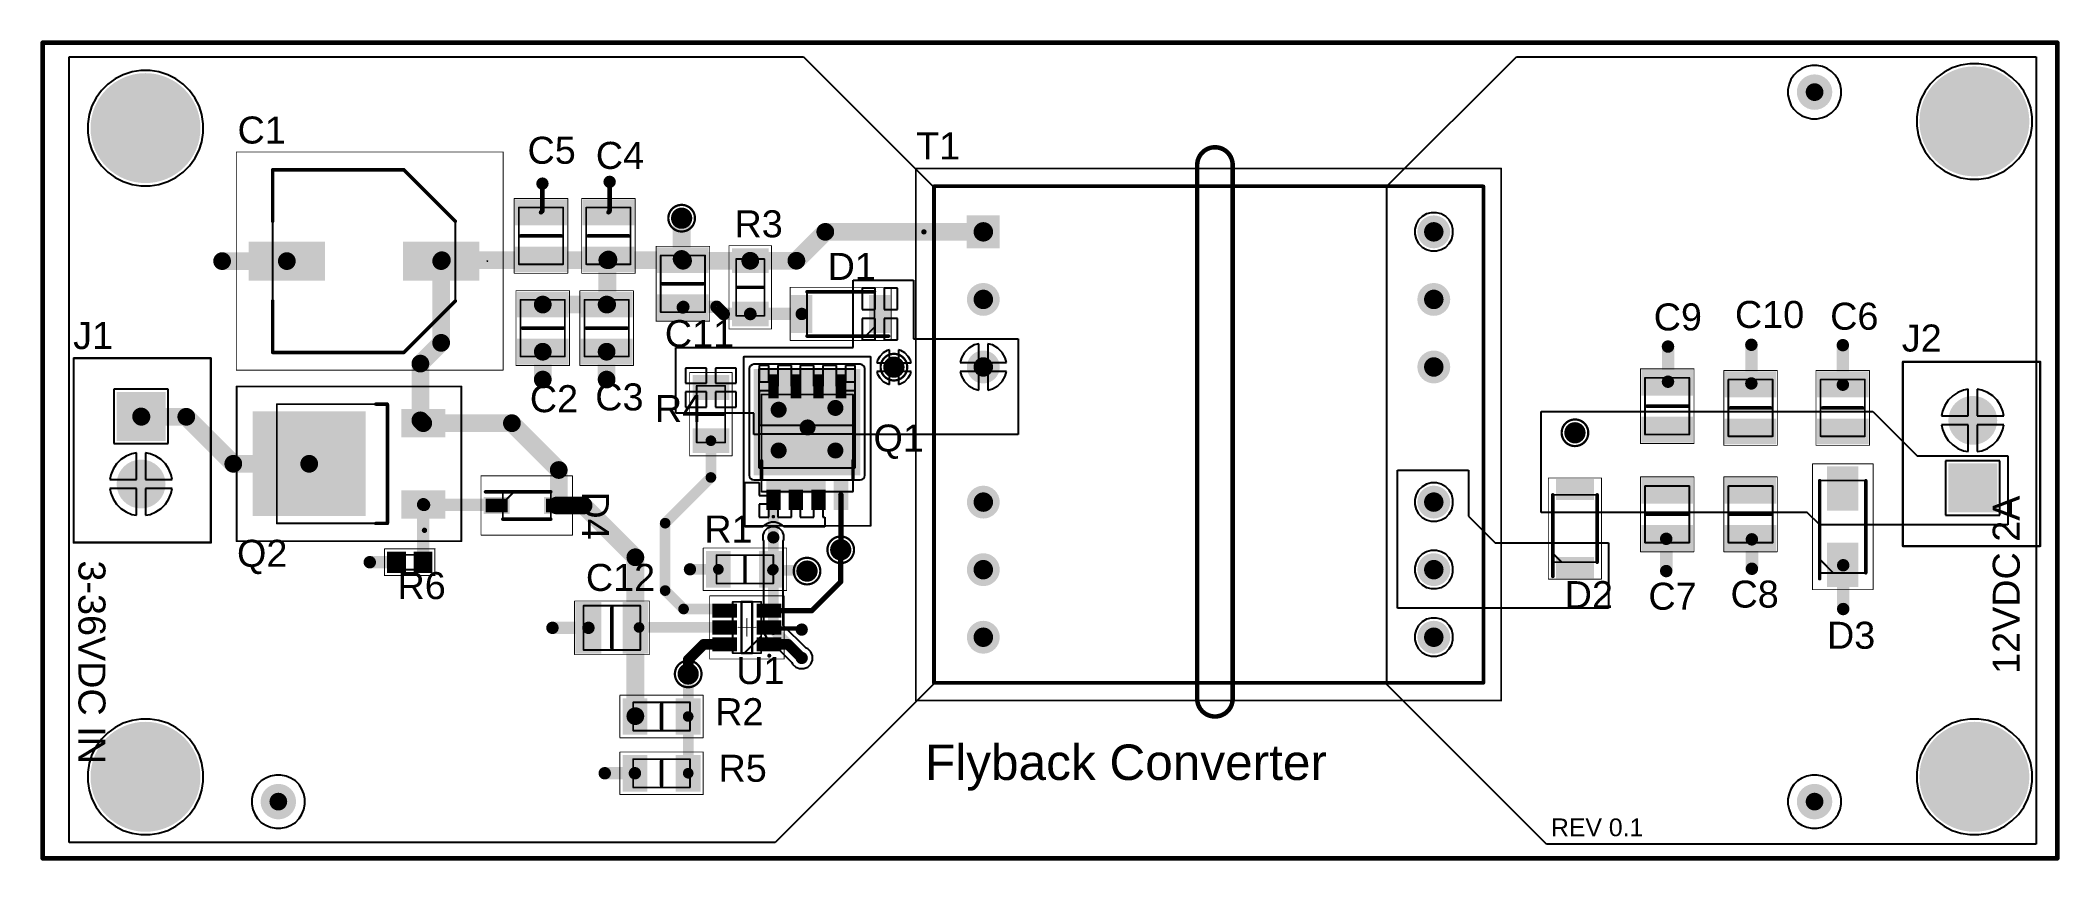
# Model space of a CAD drawing. Header units: inches. Extents: x -6 to 108, y -5 to 42.
import ezdxf

# ---------------------------------------------------------------- set-up
doc = ezdxf.new("R2010")
doc.units = ezdxf.units.IN
for name, color, linetype in [('Bottom Assembly', 76, 'Continuous'), ('Bottom Layer', 5, 'Continuous'), ('Bottom Solder', 6, 'Continuous'), ('Keep-Out Layer', 6, 'Continuous'), ('Mechanical 13', 56, 'Continuous'), ('Mechanical 15', 56, 'Continuous'), ('Mechanical 7', 56, 'Continuous'), ('Multi-Layer', 9, 'Continuous'), ('Pad Holes', 156, 'Continuous'), ('Top Layer', 1, 'Continuous'), ('Top Overlay', 2, 'Continuous'), ('Top Paste', 8, 'Continuous'), ('Top Solder', 216, 'Continuous'), ('Via Holes', 16, 'Continuous')]:
    doc.layers.add(name, color=color, linetype=linetype)
doc.styles.add('Arial', font='', dxfattribs={"height": 0.2})
doc.styles.get('Arial').set_extended_font_data('Arial')

msp = doc.modelspace()

# ---------------------------------------------------------------- texts
at = {"layer": 'Top Overlay', "style": 'Arial'}
for s, p in [('C1', (5.19, 35.71)), ('C5', (21.54, 34.57)), ('C4', (25.39, 34.28)), ('T1', (43.45, 34.81)), ('R3', (33.21, 30.42)), ('D1', (38.46, 28.02)), ('C9', (85.04, 25.17)), ('C10', (89.62, 25.31)), ('C6', (94.99, 25.21)), ('J1', (-4.08, 24.12)), ('C11', (29.28, 24.23)), ('J2', (99.03, 23.98)), ('C2', (21.67, 20.56)), ('C3', (25.36, 20.66)), ('R4', (28.72, 20.01)), ('Q1', (41.05, 18.34)), ('R1', (31.51, 13.21)), ('Q2', (5.16, 11.84)), ('R6', (14.21, 10.02)), ('C12', (24.83, 10.48)), ('D2', (80.02, 9.51)), ('C7', (84.74, 9.42)), ('C8', (89.37, 9.54)), ('D3', (94.81, 7.22)), ('U1', (33.31, 5.23)), ('R2', (32.12, 2.91)), ('R5', (32.31, -0.28))]:
    msp.add_text(s, height=1.524, dxfattribs=at).set_placement(p)
for s, height, rotation, p in [('D4', 1.524, 270, (24.61, 16.09)), ('12VDC 2A', 1.524, 90, (105.68, 5.8)), ('3-36VDC IN', 1.524, 270, (-3.78, 12.2)), ('Flyback Converter', 2, 360, (43.95, -0.18)), ('REV 0.1', 1, 360, (79.25, -3.35))]:
    msp.add_text(s, height=height, rotation=rotation, dxfattribs=at).set_placement(p)

# ---------------------------------------------------------------- blocks, each defined once
blk = doc.blocks.new('SOD_128_2_1')
at = {"layer": 'Top Layer'}
for points in [[(-2.7, -0.96), (-2.7, 0.96), (-1.7, 0.96), (-1.7, -0.96)], [(1.7, -0.96), (1.7, 0.96), (2.7, 0.96), (2.7, -0.96)]]:
    blk.add_hatch(color=1, dxfattribs=at).paths.add_polyline_path(points)
at = {"layer": 'Top Paste'}
for points in [[(-2.7, -0.96), (-2.7, 0.96), (-1.7, 0.96), (-1.7, -0.96)], [(1.7, -0.96), (1.7, 0.96), (2.7, 0.96), (2.7, -0.96)]]:
    blk.add_hatch(color=8, dxfattribs=at).paths.add_polyline_path(points)
at = {"layer": 'Top Solder'}
for points in [[(-2.8, -1.07), (-2.8, 1.07), (-1.6, 1.07), (-1.6, -1.07)], [(1.6, -1.07), (1.6, 1.07), (2.8, 1.07), (2.8, -1.07)]]:
    blk.add_hatch(color=216, dxfattribs=at).paths.add_polyline_path(points)
at = {"layer": 'Bottom Assembly'}
for points in [[(2.85, 1.5, 0.05, 0.05, 0), (-2.85, 1.5, 0.05, 0.05, 0)], [(-2.85, 1.5, 0.05, 0.05, 0), (-2.85, -1.5, 0.05, 0.05, 0)], [(-1.4, 1.25, 0.1, 0.1, 0), (-1.9, 0.75, 0.1, 0.1, 0)], [(-1.9, 1.25, 0.1, 0.1, 0), (-1.9, -1.25, 0.1, 0.1, 0)], [(1.9, 1.25, 0.1, 0.1, 0), (-1.9, 1.25, 0.1, 0.1, 0)], [(1.9, 1.25, 0.1, 0.1, 0), (1.9, -1.25, 0.1, 0.1, 0)], [(2.85, 1.5, 0.05, 0.05, 0), (2.85, -1.5, 0.05, 0.05, 0)], [(2.85, -1.5, 0.05, 0.05, 0), (-2.85, -1.5, 0.05, 0.05, 0)], [(1.9, -1.25, 0.1, 0.1, 0), (-1.9, -1.25, 0.1, 0.1, 0)]]:
    blk.add_lwpolyline(points, format="xyseb", dxfattribs=at)
for points in [[(-2.86, 1.5, 0.025, 0.025, 1), (-2.84, 1.5, 0.025, 0.025, 1)], [(-2.86, 1.5, 0.025, 0.025, 1), (-2.84, 1.5, 0.025, 0.025, 1)], [(-1.92, 1.25, 0.05, 0.05, 1), (-1.87, 1.25, 0.05, 0.05, 1)], [(-1.92, 1.25, 0.05, 0.05, 1), (-1.87, 1.25, 0.05, 0.05, 1)], [(-1.43, 1.25, 0.05, 0.05, 1), (-1.38, 1.25, 0.05, 0.05, 1)], [(1.87, 1.25, 0.05, 0.05, 1), (1.92, 1.25, 0.05, 0.05, 1)], [(1.87, 1.25, 0.05, 0.05, 1), (1.92, 1.25, 0.05, 0.05, 1)], [(2.84, 1.5, 0.025, 0.025, 1), (2.86, 1.5, 0.025, 0.025, 1)], [(2.84, 1.5, 0.025, 0.025, 1), (2.86, 1.5, 0.025, 0.025, 1)], [(-1.92, 0.75, 0.05, 0.05, 1), (-1.87, 0.75, 0.05, 0.05, 1)], [(-2.86, -1.5, 0.025, 0.025, 1), (-2.84, -1.5, 0.025, 0.025, 1)], [(-2.86, -1.5, 0.025, 0.025, 1), (-2.84, -1.5, 0.025, 0.025, 1)], [(-1.92, -1.25, 0.05, 0.05, 1), (-1.87, -1.25, 0.05, 0.05, 1)], [(-1.92, -1.25, 0.05, 0.05, 1), (-1.87, -1.25, 0.05, 0.05, 1)], [(1.87, -1.25, 0.05, 0.05, 1), (1.92, -1.25, 0.05, 0.05, 1)], [(1.87, -1.25, 0.05, 0.05, 1), (1.92, -1.25, 0.05, 0.05, 1)], [(2.84, -1.5, 0.025, 0.025, 1), (2.86, -1.5, 0.025, 0.025, 1)], [(2.84, -1.5, 0.025, 0.025, 1), (2.86, -1.5, 0.025, 0.025, 1)]]:
    blk.add_lwpolyline(points, format="xyseb", close=True, dxfattribs=at)
at = {"layer": 'Mechanical 7'}
for points in [[(1.9, 1.25, 0.2, 0.2, 0), (-2.7, 1.25, 0.2, 0.2, 0)], [(1.9, -1.25, 0.2, 0.2, 0), (-1.9, -1.25, 0.2, 0.2, 0)]]:
    blk.add_lwpolyline(points, format="xyseb", dxfattribs=at)
for points in [[(-2.75, 1.25, 0.0999, 0.0999, 1), (-2.65, 1.25, 0.0999, 0.0999, 1)], [(1.85, 1.25, 0.0999, 0.0999, 1), (1.95, 1.25, 0.0999, 0.0999, 1)], [(-1.95, -1.25, 0.0999, 0.0999, 1), (-1.85, -1.25, 0.0999, 0.0999, 1)], [(1.85, -1.25, 0.0999, 0.0999, 1), (1.95, -1.25, 0.0999, 0.0999, 1)]]:
    blk.add_lwpolyline(points, format="xyseb", close=True, dxfattribs=at)
blk = doc.blocks.new('TP_2')
at = {"layer": 'Top Layer'}
h = blk.add_hatch(color=1, dxfattribs=at)
edge = h.paths.add_edge_path()
edge.add_arc((0, 0), 0.5, 0, 360)
at = {"layer": 'Top Solder'}
h = blk.add_hatch(color=216, dxfattribs=at)
edge = h.paths.add_edge_path()
edge.add_arc((0, 0), 0.6, 0, 360)
at = {"layer": 'Top Overlay'}
for points in [[(0.75, 0, 0.127, 0.127, 1), (-0.75, 0, 0.127, 0.127, 1)], [(-0.78, 0, 0.0635, 0.0635, 1), (-0.72, 0, 0.0635, 0.0635, 1)], [(0.72, 0, 0.0635, 0.0635, 1), (0.78, 0, 0.0635, 0.0635, 1)]]:
    blk.add_lwpolyline(points, format="xyseb", close=True, dxfattribs=at)
blk = doc.blocks.new('R0603_3')
at = {"layer": 'Top Layer'}
for points in [[(-1.18, -0.5), (-1.18, 0.5), (-0.33, 0.5), (-0.33, -0.5)], [(0.33, -0.5), (0.33, 0.5), (1.18, 0.5), (1.18, -0.5)]]:
    blk.add_hatch(color=1, dxfattribs=at).paths.add_polyline_path(points)
at = {"layer": 'Top Paste'}
for points in [[(-1.18, -0.5), (-1.18, 0.5), (-0.33, 0.5), (-0.33, -0.5)], [(0.33, -0.5), (0.33, 0.5), (1.18, 0.5), (1.18, -0.5)]]:
    blk.add_hatch(color=8, dxfattribs=at).paths.add_polyline_path(points)
at = {"layer": 'Top Solder'}
for points in [[(-1.28, -0.6), (-1.28, 0.6), (-0.22, 0.6), (-0.22, -0.6)], [(0.22, -0.6), (0.22, 0.6), (1.28, 0.6), (1.28, -0.6)]]:
    blk.add_hatch(color=216, dxfattribs=at).paths.add_polyline_path(points)
at = {"layer": 'Bottom Assembly'}
for points in [[(1.42, 0.75, 0.05, 0.05, 0), (-1.42, 0.75, 0.05, 0.05, 0)], [(-1.42, 0.75, 0.05, 0.05, 0), (-1.42, -0.75, 0.05, 0.05, 0)], [(-0.79, 0.42, 0.1, 0.1, 0), (-0.79, -0.42, 0.1, 0.1, 0)], [(0.79, 0.42, 0.1, 0.1, 0), (-0.79, 0.42, 0.1, 0.1, 0)], [(0.79, 0.42, 0.1, 0.1, 0), (0.79, -0.42, 0.1, 0.1, 0)], [(1.42, 0.75, 0.05, 0.05, 0), (1.42, -0.75, 0.05, 0.05, 0)], [(1.42, -0.75, 0.05, 0.05, 0), (-1.42, -0.75, 0.05, 0.05, 0)], [(0.79, -0.42, 0.1, 0.1, 0), (-0.79, -0.42, 0.1, 0.1, 0)]]:
    blk.add_lwpolyline(points, format="xyseb", dxfattribs=at)
for points in [[(-1.44, 0.75, 0.025, 0.025, 1), (-1.41, 0.75, 0.025, 0.025, 1)], [(-1.44, 0.75, 0.025, 0.025, 1), (-1.41, 0.75, 0.025, 0.025, 1)], [(-0.81, 0.42, 0.05, 0.05, 1), (-0.76, 0.42, 0.05, 0.05, 1)], [(-0.81, 0.42, 0.05, 0.05, 1), (-0.76, 0.42, 0.05, 0.05, 1)], [(0.76, 0.42, 0.05, 0.05, 1), (0.81, 0.42, 0.05, 0.05, 1)], [(0.76, 0.42, 0.05, 0.05, 1), (0.81, 0.42, 0.05, 0.05, 1)], [(1.41, 0.75, 0.025, 0.025, 1), (1.44, 0.75, 0.025, 0.025, 1)], [(1.41, 0.75, 0.025, 0.025, 1), (1.44, 0.75, 0.025, 0.025, 1)], [(-1.44, -0.75, 0.025, 0.025, 1), (-1.41, -0.75, 0.025, 0.025, 1)], [(-1.44, -0.75, 0.025, 0.025, 1), (-1.41, -0.75, 0.025, 0.025, 1)], [(-0.81, -0.42, 0.05, 0.05, 1), (-0.76, -0.42, 0.05, 0.05, 1)], [(-0.81, -0.42, 0.05, 0.05, 1), (-0.76, -0.42, 0.05, 0.05, 1)], [(0.76, -0.42, 0.05, 0.05, 1), (0.81, -0.42, 0.05, 0.05, 1)], [(0.76, -0.42, 0.05, 0.05, 1), (0.81, -0.42, 0.05, 0.05, 1)], [(1.41, -0.75, 0.025, 0.025, 1), (1.44, -0.75, 0.025, 0.025, 1)], [(1.41, -0.75, 0.025, 0.025, 1), (1.44, -0.75, 0.025, 0.025, 1)]]:
    blk.add_lwpolyline(points, format="xyseb", close=True, dxfattribs=at)
blk = doc.blocks.new('TO_252_3_4')
at = {"layer": 'Top Layer'}
for points in [[(-2.85, -3.09), (-2.85, 3.09), (2.85, 3.09), (2.85, -3.09)], [(-2.98, -7.58), (-2.98, -5.29), (-1.59, -5.29), (-1.59, -7.58)], [(1.59, -7.58), (1.59, -5.29), (2.98, -5.29), (2.98, -7.58)]]:
    blk.add_hatch(color=1, dxfattribs=at).paths.add_polyline_path(points)
at = {"layer": 'Top Paste'}
for points in [[(-2.85, -3.09), (-2.85, 3.09), (2.85, 3.09), (2.85, -3.09)], [(-2.98, -7.58), (-2.98, -5.29), (-1.59, -5.29), (-1.59, -7.58)], [(1.59, -7.58), (1.59, -5.29), (2.98, -5.29), (2.98, -7.58)]]:
    blk.add_hatch(color=8, dxfattribs=at).paths.add_polyline_path(points)
at = {"layer": 'Top Solder'}
for points in [[(-2.95, -3.19), (-2.95, 3.19), (2.95, 3.19), (2.95, -3.19)], [(-3.09, -7.68), (-3.09, -5.19), (-1.49, -5.19), (-1.49, -7.68)], [(1.49, -7.68), (1.49, -5.19), (3.09, -5.19), (3.09, -7.68)]]:
    blk.add_hatch(color=216, dxfattribs=at).paths.add_polyline_path(points)
at = {"layer": 'Bottom Assembly'}
for points in [[(-4.36, 4.09, 0.1, 0.1, 0), (4.36, 4.09, 0.1, 0.1, 0)], [(-4.36, 4.09, 0.1, 0.1, 0), (-4.36, -8.58, 0.1, 0.1, 0)], [(4.36, 4.09, 0.1, 0.1, 0), (4.36, -8.58, 0.1, 0.1, 0)], [(-3.36, 1.82, 0.1, 0.1, 0), (-3.36, -4.41, 0.1, 0.1, 0)], [(-3.36, 1.82, 0.1, 0.1, 0), (3.36, 1.82, 0.1, 0.1, 0)], [(3.36, 1.82, 0.1, 0.1, 0), (3.36, -4.41, 0.1, 0.1, 0)], [(-3.36, -4.41, 0.1, 0.1, 0), (3.36, -4.41, 0.1, 0.1, 0)], [(-4.36, -8.58, 0.1, 0.1, 0), (4.36, -8.58, 0.1, 0.1, 0)]]:
    blk.add_lwpolyline(points, format="xyseb", dxfattribs=at)
for points in [[(-4.39, 4.09, 0.05, 0.05, 1), (-4.34, 4.09, 0.05, 0.05, 1)], [(-4.39, 4.09, 0.05, 0.05, 1), (-4.34, 4.09, 0.05, 0.05, 1)], [(4.34, 4.09, 0.05, 0.05, 1), (4.39, 4.09, 0.05, 0.05, 1)], [(4.34, 4.09, 0.05, 0.05, 1), (4.39, 4.09, 0.05, 0.05, 1)], [(-3.39, 1.82, 0.05, 0.05, 1), (-3.34, 1.82, 0.05, 0.05, 1)], [(-3.39, 1.82, 0.05, 0.05, 1), (-3.34, 1.82, 0.05, 0.05, 1)], [(3.34, 1.82, 0.05, 0.05, 1), (3.39, 1.82, 0.05, 0.05, 1)], [(3.34, 1.82, 0.05, 0.05, 1), (3.39, 1.82, 0.05, 0.05, 1)], [(-3.39, -4.41, 0.05, 0.05, 1), (-3.34, -4.41, 0.05, 0.05, 1)], [(-3.39, -4.41, 0.05, 0.05, 1), (-3.34, -4.41, 0.05, 0.05, 1)], [(3.34, -4.41, 0.05, 0.05, 1), (3.39, -4.41, 0.05, 0.05, 1)], [(3.34, -4.41, 0.05, 0.05, 1), (3.39, -4.41, 0.05, 0.05, 1)], [(-4.39, -8.58, 0.05, 0.05, 1), (-4.34, -8.58, 0.05, 0.05, 1)], [(-4.39, -8.58, 0.05, 0.05, 1), (-4.34, -8.58, 0.05, 0.05, 1)], [(4.34, -8.58, 0.05, 0.05, 1), (4.39, -8.58, 0.05, 0.05, 1)], [(4.34, -8.58, 0.05, 0.05, 1), (4.39, -8.58, 0.05, 0.05, 1)]]:
    blk.add_lwpolyline(points, format="xyseb", close=True, dxfattribs=at)
at = {"layer": 'Mechanical 7'}
for points in [[(-3.36, -3.75, 0.2, 0.2, 0), (-3.36, -4.41, 0.2, 0.2, 0)], [(-3.36, -3.75, 0.2, 0.2, 0), (-3.36, -4.41, 0.2, 0.2, 0)], [(-3.36, -4.41, 0.2, 0.2, 0), (3.36, -4.41, 0.2, 0.2, 0)], [(-3.36, -4.41, 0.2, 0.2, 0), (3.36, -4.41, 0.2, 0.2, 0)], [(3.36, -3.75, 0.2, 0.2, 0), (3.36, -4.41, 0.2, 0.2, 0)], [(3.36, -3.75, 0.2, 0.2, 0), (3.36, -4.41, 0.2, 0.2, 0)], [(-3.8, -6.5, 0.2, 0.2, -1), (-3.7, -6.5, 0.2, 0.2, 0)], [(-3.7, -6.5, 0.2, 0.2, -1), (-3.8, -6.5, 0.2, 0.2, 0)], [(-3.7, -6.5, 0.2, 0.2, -1), (-3.8, -6.5, 0.2, 0.2, 0)]]:
    blk.add_lwpolyline(points, format="xyseb", dxfattribs=at)
for points in [[(-3.41, -3.75, 0.0999, 0.0999, 1), (-3.32, -3.75, 0.0999, 0.0999, 1)], [(-3.41, -3.75, 0.0999, 0.0999, 1), (-3.32, -3.75, 0.0999, 0.0999, 1)], [(-3.41, -4.41, 0.0999, 0.0999, 1), (-3.32, -4.41, 0.0999, 0.0999, 1)], [(-3.41, -4.41, 0.0999, 0.0999, 1), (-3.32, -4.41, 0.0999, 0.0999, 1)], [(-3.41, -4.41, 0.0999, 0.0999, 1), (-3.32, -4.41, 0.0999, 0.0999, 1)], [(-3.41, -4.41, 0.0999, 0.0999, 1), (-3.32, -4.41, 0.0999, 0.0999, 1)], [(3.32, -3.75, 0.0999, 0.0999, 1), (3.41, -3.75, 0.0999, 0.0999, 1)], [(3.32, -3.75, 0.0999, 0.0999, 1), (3.41, -3.75, 0.0999, 0.0999, 1)], [(3.32, -4.41, 0.0999, 0.0999, 1), (3.41, -4.41, 0.0999, 0.0999, 1)], [(3.32, -4.41, 0.0999, 0.0999, 1), (3.41, -4.41, 0.0999, 0.0999, 1)], [(3.32, -4.41, 0.0999, 0.0999, 1), (3.41, -4.41, 0.0999, 0.0999, 1)], [(3.32, -4.41, 0.0999, 0.0999, 1), (3.41, -4.41, 0.0999, 0.0999, 1)], [(-3.85, -6.5, 0.0999, 0.0999, 1), (-3.75, -6.5, 0.0999, 0.0999, 1)], [(-3.85, -6.5, 0.0999, 0.0999, 1), (-3.75, -6.5, 0.0999, 0.0999, 1)], [(-3.85, -6.5, 0.0999, 0.0999, 1), (-3.75, -6.5, 0.0999, 0.0999, 1)], [(-3.75, -6.5, 0.0999, 0.0999, 1), (-3.65, -6.5, 0.0999, 0.0999, 1)], [(-3.75, -6.5, 0.0999, 0.0999, 1), (-3.65, -6.5, 0.0999, 0.0999, 1)], [(-3.75, -6.5, 0.0999, 0.0999, 1), (-3.65, -6.5, 0.0999, 0.0999, 1)]]:
    blk.add_lwpolyline(points, format="xyseb", close=True, dxfattribs=at)
blk = doc.blocks.new('SOD_123_2_5')
at = {"layer": 'Top Layer'}
for points in [[(-2.32, 0.38), (-1.08, 0.38), (-1.08, -0.38), (-2.32, -0.38)], [(1.08, 0.38), (2.32, 0.38), (2.32, -0.38), (1.08, -0.38)]]:
    blk.add_hatch(color=1, dxfattribs=at).paths.add_polyline_path(points)
at = {"layer": 'Top Paste'}
for points in [[(-2.32, 0.38), (-1.08, 0.38), (-1.08, -0.38), (-2.32, -0.38)], [(1.08, 0.38), (2.32, 0.38), (2.32, -0.38), (1.08, -0.38)]]:
    blk.add_hatch(color=8, dxfattribs=at).paths.add_polyline_path(points)
at = {"layer": 'Top Solder'}
for points in [[(-2.43, 0.48), (-0.97, 0.48), (-0.97, -0.48), (-2.43, -0.48)], [(0.97, 0.48), (2.43, 0.48), (2.43, -0.48), (0.97, -0.48)]]:
    blk.add_hatch(color=216, dxfattribs=at).paths.add_polyline_path(points)
at = {"layer": 'Bottom Assembly'}
for points in [[(-2.58, -1.67, 0.05, 0.05, 0), (-2.58, 1.67, 0.05, 0.05, 0)], [(-2.58, 1.67, 0.05, 0.05, 0), (2.58, 1.67, 0.05, 0.05, 0)], [(2.58, -1.67, 0.05, 0.05, 0), (2.58, 1.67, 0.05, 0.05, 0)], [(-1.35, 0.15, 0.1, 0.1, 0), (-0.72, 0.77, 0.1, 0.1, 0)], [(-1.35, -0.77, 0.1, 0.1, 0), (-1.35, 0.77, 0.1, 0.1, 0)], [(-1.35, 0.77, 0.1, 0.1, 0), (1.35, 0.77, 0.1, 0.1, 0)], [(1.35, -0.77, 0.1, 0.1, 0), (1.35, 0.77, 0.1, 0.1, 0)], [(-1.35, -0.77, 0.1, 0.1, 0), (1.35, -0.77, 0.1, 0.1, 0)], [(-2.58, -1.67, 0.05, 0.05, 0), (2.58, -1.67, 0.05, 0.05, 0)]]:
    blk.add_lwpolyline(points, format="xyseb", dxfattribs=at)
for points in [[(-2.59, 1.67, 0.025, 0.025, 1), (-2.56, 1.67, 0.025, 0.025, 1)], [(-2.59, 1.67, 0.025, 0.025, 1), (-2.56, 1.67, 0.025, 0.025, 1)], [(2.56, 1.67, 0.025, 0.025, 1), (2.59, 1.67, 0.025, 0.025, 1)], [(2.56, 1.67, 0.025, 0.025, 1), (2.59, 1.67, 0.025, 0.025, 1)], [(-1.38, 0.77, 0.05, 0.05, 1), (-1.32, 0.77, 0.05, 0.05, 1)], [(-1.38, 0.77, 0.05, 0.05, 1), (-1.32, 0.77, 0.05, 0.05, 1)], [(-1.38, 0.15, 0.05, 0.05, 1), (-1.32, 0.15, 0.05, 0.05, 1)], [(-0.75, 0.77, 0.05, 0.05, 1), (-0.7, 0.77, 0.05, 0.05, 1)], [(1.32, 0.77, 0.05, 0.05, 1), (1.38, 0.77, 0.05, 0.05, 1)], [(1.32, 0.77, 0.05, 0.05, 1), (1.38, 0.77, 0.05, 0.05, 1)], [(-1.38, -0.77, 0.05, 0.05, 1), (-1.32, -0.77, 0.05, 0.05, 1)], [(-1.38, -0.77, 0.05, 0.05, 1), (-1.32, -0.77, 0.05, 0.05, 1)], [(1.32, -0.77, 0.05, 0.05, 1), (1.38, -0.77, 0.05, 0.05, 1)], [(1.32, -0.77, 0.05, 0.05, 1), (1.38, -0.77, 0.05, 0.05, 1)], [(-2.59, -1.67, 0.025, 0.025, 1), (-2.56, -1.67, 0.025, 0.025, 1)], [(-2.59, -1.67, 0.025, 0.025, 1), (-2.56, -1.67, 0.025, 0.025, 1)], [(2.56, -1.67, 0.025, 0.025, 1), (2.59, -1.67, 0.025, 0.025, 1)], [(2.56, -1.67, 0.025, 0.025, 1), (2.59, -1.67, 0.025, 0.025, 1)]]:
    blk.add_lwpolyline(points, format="xyseb", close=True, dxfattribs=at)
at = {"layer": 'Mechanical 7'}
for points in [[(-2.33, 0.77, 0.2, 0.2, 0), (1.35, 0.77, 0.2, 0.2, 0)], [(-1.35, -0.77, 0.2, 0.2, 0), (1.35, -0.77, 0.2, 0.2, 0)]]:
    blk.add_lwpolyline(points, format="xyseb", dxfattribs=at)
for points in [[(-2.38, 0.77, 0.0999, 0.0999, 1), (-2.28, 0.77, 0.0999, 0.0999, 1)], [(1.3, 0.77, 0.0999, 0.0999, 1), (1.4, 0.77, 0.0999, 0.0999, 1)], [(-1.4, -0.77, 0.0999, 0.0999, 1), (-1.3, -0.77, 0.0999, 0.0999, 1)], [(1.3, -0.77, 0.0999, 0.0999, 1), (1.4, -0.77, 0.0999, 0.0999, 1)]]:
    blk.add_lwpolyline(points, format="xyseb", close=True, dxfattribs=at)
blk = doc.blocks.new('FIDUCIAL_6')
at = {"layer": 'Top Layer'}
h = blk.add_hatch(color=1, dxfattribs=at)
edge = h.paths.add_edge_path()
edge.add_arc((0, 0), 0.5, 0, 360)
at = {"layer": 'Top Solder'}
h = blk.add_hatch(color=216, dxfattribs=at)
edge = h.paths.add_edge_path()
edge.add_arc((0, 0), 1, 0, 360)
at = {"layer": 'Top Layer'}
for p, q in [((-0.96, 1.17), (-1.17, 0.96)), ((-0.71, 1.33), (-0.96, 1.17)), ((-0.44, 1.44), (-0.71, 1.33)), ((-0.15, 1.5), (-0.44, 1.44)), ((0, 1.5), (-0.15, 1.5)), ((0.15, 1.5), (0, 1.5)), ((0.44, 1.44), (0.15, 1.5)), ((0.71, 1.33), (0.44, 1.44)), ((0.96, 1.17), (0.71, 1.33)), ((1.17, 0.96), (0.96, 1.17)), ((-1.44, 0.44), (-1.5, 0.15)), ((-1.5, 0.15), (-1.5, 0)), ((-1.5, 0), (-1.5, 0)), ((-1.5, 0), (-1.5, -0.15)), ((-1.33, 0.71), (-1.44, 0.44)), ((-1.17, 0.96), (-1.33, 0.71)), ((1.33, 0.71), (1.17, 0.96)), ((1.44, 0.44), (1.33, 0.71)), ((1.5, 0.15), (1.44, 0.44)), ((1.5, 0), (1.5, 0.15)), ((1.5, -0.15), (1.5, 0)), ((-1.5, -0.15), (-1.44, -0.44)), ((-1.44, -0.44), (-1.33, -0.71)), ((-1.33, -0.71), (-1.17, -0.96)), ((-1.17, -0.96), (-0.96, -1.17)), ((0.96, -1.17), (1.17, -0.96)), ((1.17, -0.96), (1.33, -0.71)), ((1.33, -0.71), (1.44, -0.44)), ((1.44, -0.44), (1.5, -0.15)), ((-0.96, -1.17), (-0.71, -1.33)), ((-0.71, -1.33), (-0.44, -1.44)), ((-0.44, -1.44), (-0.15, -1.5)), ((-0.15, -1.5), (0, -1.5)), ((0, -1.5), (0.15, -1.5)), ((0.15, -1.5), (0.44, -1.44)), ((0.44, -1.44), (0.71, -1.33)), ((0.71, -1.33), (0.96, -1.17))]:
    blk.add_line(p, q, dxfattribs=at)
blk = doc.blocks.new('FIDUCIAL_7')
at = {"layer": 'Top Layer'}
h = blk.add_hatch(color=1, dxfattribs=at)
edge = h.paths.add_edge_path()
edge.add_arc((0, 0), 0.5, 0, 360)
at = {"layer": 'Top Solder'}
h = blk.add_hatch(color=216, dxfattribs=at)
edge = h.paths.add_edge_path()
edge.add_arc((0, 0), 1, 0, 360)
at = {"layer": 'Top Layer'}
for p, q in [((-0.96, 1.17), (-1.17, 0.96)), ((-0.71, 1.33), (-0.96, 1.17)), ((-0.44, 1.44), (-0.71, 1.33)), ((-0.15, 1.5), (-0.44, 1.44)), ((0, 1.5), (-0.15, 1.5)), ((0.15, 1.5), (0, 1.5)), ((0.44, 1.44), (0.15, 1.5)), ((0.71, 1.33), (0.44, 1.44)), ((0.96, 1.17), (0.71, 1.33)), ((1.17, 0.96), (0.96, 1.17)), ((-1.44, 0.44), (-1.5, 0.15)), ((-1.5, 0.15), (-1.5, 0)), ((-1.5, 0), (-1.5, 0)), ((-1.5, 0), (-1.5, -0.15)), ((-1.33, 0.71), (-1.44, 0.44)), ((-1.17, 0.96), (-1.33, 0.71)), ((1.33, 0.71), (1.17, 0.96)), ((1.44, 0.44), (1.33, 0.71)), ((1.5, 0.15), (1.44, 0.44)), ((1.5, 0), (1.5, 0.15)), ((1.5, -0.15), (1.5, 0)), ((-1.5, -0.15), (-1.44, -0.44)), ((-1.44, -0.44), (-1.33, -0.71)), ((-1.33, -0.71), (-1.17, -0.96)), ((-1.17, -0.96), (-0.96, -1.17)), ((0.96, -1.17), (1.17, -0.96)), ((1.17, -0.96), (1.33, -0.71)), ((1.33, -0.71), (1.44, -0.44)), ((1.44, -0.44), (1.5, -0.15)), ((-0.96, -1.17), (-0.71, -1.33)), ((-0.71, -1.33), (-0.44, -1.44)), ((-0.44, -1.44), (-0.15, -1.5)), ((-0.15, -1.5), (0, -1.5)), ((0, -1.5), (0.15, -1.5)), ((0.15, -1.5), (0.44, -1.44)), ((0.44, -1.44), (0.71, -1.33)), ((0.71, -1.33), (0.96, -1.17))]:
    blk.add_line(p, q, dxfattribs=at)
blk = doc.blocks.new('FIDUCIAL_8')
at = {"layer": 'Top Layer'}
h = blk.add_hatch(color=1, dxfattribs=at)
edge = h.paths.add_edge_path()
edge.add_arc((0, 0), 0.5, 0, 360)
at = {"layer": 'Top Solder'}
h = blk.add_hatch(color=216, dxfattribs=at)
edge = h.paths.add_edge_path()
edge.add_arc((0, 0), 1, 0, 360)
at = {"layer": 'Top Layer'}
for p, q in [((-0.96, 1.17), (-1.17, 0.96)), ((-0.71, 1.33), (-0.96, 1.17)), ((-0.44, 1.44), (-0.71, 1.33)), ((-0.15, 1.5), (-0.44, 1.44)), ((0, 1.5), (-0.15, 1.5)), ((0.15, 1.5), (0, 1.5)), ((0.44, 1.44), (0.15, 1.5)), ((0.71, 1.33), (0.44, 1.44)), ((0.96, 1.17), (0.71, 1.33)), ((1.17, 0.96), (0.96, 1.17)), ((-1.44, 0.44), (-1.5, 0.15)), ((-1.5, 0.15), (-1.5, 0)), ((-1.5, 0), (-1.5, 0)), ((-1.5, 0), (-1.5, -0.15)), ((-1.33, 0.71), (-1.44, 0.44)), ((-1.17, 0.96), (-1.33, 0.71)), ((1.33, 0.71), (1.17, 0.96)), ((1.44, 0.44), (1.33, 0.71)), ((1.5, 0.15), (1.44, 0.44)), ((1.5, 0), (1.5, 0.15)), ((1.5, -0.15), (1.5, 0)), ((-1.5, -0.15), (-1.44, -0.44)), ((-1.44, -0.44), (-1.33, -0.71)), ((-1.33, -0.71), (-1.17, -0.96)), ((-1.17, -0.96), (-0.96, -1.17)), ((0.96, -1.17), (1.17, -0.96)), ((1.17, -0.96), (1.33, -0.71)), ((1.33, -0.71), (1.44, -0.44)), ((1.44, -0.44), (1.5, -0.15)), ((-0.96, -1.17), (-0.71, -1.33)), ((-0.71, -1.33), (-0.44, -1.44)), ((-0.44, -1.44), (-0.15, -1.5)), ((-0.15, -1.5), (0, -1.5)), ((0, -1.5), (0.15, -1.5)), ((0.15, -1.5), (0.44, -1.44)), ((0.44, -1.44), (0.71, -1.33)), ((0.71, -1.33), (0.96, -1.17))]:
    blk.add_line(p, q, dxfattribs=at)
blk = doc.blocks.new('TP_9')
at = {"layer": 'Top Layer'}
h = blk.add_hatch(color=1, dxfattribs=at)
edge = h.paths.add_edge_path()
edge.add_arc((0, 0), 0.5, 0, 360)
at = {"layer": 'Top Solder'}
h = blk.add_hatch(color=216, dxfattribs=at)
edge = h.paths.add_edge_path()
edge.add_arc((0, 0), 0.6, 0, 360)
at = {"layer": 'Top Overlay'}
for points in [[(0.75, 0, 0.127, 0.127, 1), (-0.75, 0, 0.127, 0.127, 1)], [(-0.78, 0, 0.0635, 0.0635, 1), (-0.72, 0, 0.0635, 0.0635, 1)], [(0.72, 0, 0.0635, 0.0635, 1), (0.78, 0, 0.0635, 0.0635, 1)]]:
    blk.add_lwpolyline(points, format="xyseb", close=True, dxfattribs=at)
blk = doc.blocks.new('TP_10')
at = {"layer": 'Top Layer'}
h = blk.add_hatch(color=1, dxfattribs=at)
edge = h.paths.add_edge_path()
edge.add_arc((0, 0), 0.5, 0, 360)
at = {"layer": 'Top Solder'}
h = blk.add_hatch(color=216, dxfattribs=at)
edge = h.paths.add_edge_path()
edge.add_arc((0, 0), 0.6, 0, 360)
at = {"layer": 'Top Overlay'}
for points in [[(0.75, 0, 0.127, 0.127, 1), (-0.75, 0, 0.127, 0.127, 1)], [(-0.78, 0, 0.0635, 0.0635, 1), (-0.72, 0, 0.0635, 0.0635, 1)], [(0.72, 0, 0.0635, 0.0635, 1), (0.78, 0, 0.0635, 0.0635, 1)]]:
    blk.add_lwpolyline(points, format="xyseb", close=True, dxfattribs=at)
blk = doc.blocks.new('TP_11')
at = {"layer": 'Top Layer'}
h = blk.add_hatch(color=1, dxfattribs=at)
edge = h.paths.add_edge_path()
edge.add_arc((0, 0), 0.5, 0, 360)
at = {"layer": 'Top Solder'}
h = blk.add_hatch(color=216, dxfattribs=at)
edge = h.paths.add_edge_path()
edge.add_arc((0, 0), 0.6, 0, 360)
at = {"layer": 'Top Overlay'}
for points in [[(0.75, 0, 0.127, 0.127, 1), (-0.75, 0, 0.127, 0.127, 1)], [(-0.78, 0, 0.0635, 0.0635, 1), (-0.72, 0, 0.0635, 0.0635, 1)], [(0.72, 0, 0.0635, 0.0635, 1), (0.78, 0, 0.0635, 0.0635, 1)]]:
    blk.add_lwpolyline(points, format="xyseb", close=True, dxfattribs=at)
blk = doc.blocks.new('TP_12')
at = {"layer": 'Top Layer'}
h = blk.add_hatch(color=1, dxfattribs=at)
edge = h.paths.add_edge_path()
edge.add_arc((0, 0), 0.5, 0, 360)
at = {"layer": 'Top Solder'}
h = blk.add_hatch(color=216, dxfattribs=at)
edge = h.paths.add_edge_path()
edge.add_arc((0, 0), 0.6, 0, 360)
at = {"layer": 'Top Overlay'}
for points in [[(0.75, 0, 0.127, 0.127, 1), (-0.75, 0, 0.127, 0.127, 1)], [(-0.78, 0, 0.0635, 0.0635, 1), (-0.72, 0, 0.0635, 0.0635, 1)], [(0.72, 0, 0.0635, 0.0635, 1), (0.78, 0, 0.0635, 0.0635, 1)]]:
    blk.add_lwpolyline(points, format="xyseb", close=True, dxfattribs=at)
blk = doc.blocks.new('TP_13')
at = {"layer": 'Top Layer'}
h = blk.add_hatch(color=1, dxfattribs=at)
edge = h.paths.add_edge_path()
edge.add_arc((0, 0), 0.5, 0, 360)
at = {"layer": 'Top Solder'}
h = blk.add_hatch(color=216, dxfattribs=at)
edge = h.paths.add_edge_path()
edge.add_arc((0, 0), 0.6, 0, 360)
at = {"layer": 'Top Overlay'}
for points in [[(0.75, 0, 0.127, 0.127, 1), (-0.75, 0, 0.127, 0.127, 1)], [(-0.78, 0, 0.0635, 0.0635, 1), (-0.72, 0, 0.0635, 0.0635, 1)], [(0.72, 0, 0.0635, 0.0635, 1), (0.78, 0, 0.0635, 0.0635, 1)]]:
    blk.add_lwpolyline(points, format="xyseb", close=True, dxfattribs=at)
blk = doc.blocks.new('MH_14')
at = {"layer": 'Bottom Layer'}
h = blk.add_hatch(color=5, dxfattribs=at)
edge = h.paths.add_edge_path()
edge.add_arc((0, 0), 3, 0, 360)
at = {"layer": 'Bottom Solder'}
h = blk.add_hatch(color=6, dxfattribs=at)
edge = h.paths.add_edge_path()
edge.add_arc((0, 0), 3.1, 0, 360)
at = {"layer": 'Multi-Layer'}
h = blk.add_hatch(color=9, dxfattribs=at)
edge = h.paths.add_edge_path()
edge.add_arc((0, 0), 3, 0, 360)
at = {"layer": 'Pad Holes'}
h = blk.add_hatch(color=7, dxfattribs=at)
edge = h.paths.add_edge_path()
edge.add_arc((0, 0), 2, 0, 360)
at = {"layer": 'Top Layer'}
h = blk.add_hatch(color=1, dxfattribs=at)
edge = h.paths.add_edge_path()
edge.add_arc((0, 0), 3, 0, 360)
at = {"layer": 'Top Solder'}
h = blk.add_hatch(color=216, dxfattribs=at)
edge = h.paths.add_edge_path()
edge.add_arc((0, 0), 3.1, 0, 360)
blk = doc.blocks.new('MH_15')
at = {"layer": 'Bottom Layer'}
h = blk.add_hatch(color=5, dxfattribs=at)
edge = h.paths.add_edge_path()
edge.add_arc((0, 0), 3, 0, 360)
at = {"layer": 'Bottom Solder'}
h = blk.add_hatch(color=6, dxfattribs=at)
edge = h.paths.add_edge_path()
edge.add_arc((0, 0), 3.1, 0, 360)
at = {"layer": 'Multi-Layer'}
h = blk.add_hatch(color=9, dxfattribs=at)
edge = h.paths.add_edge_path()
edge.add_arc((0, 0), 3, 0, 360)
at = {"layer": 'Pad Holes'}
h = blk.add_hatch(color=7, dxfattribs=at)
edge = h.paths.add_edge_path()
edge.add_arc((0, 0), 2, 0, 360)
at = {"layer": 'Top Layer'}
h = blk.add_hatch(color=1, dxfattribs=at)
edge = h.paths.add_edge_path()
edge.add_arc((0, 0), 3, 0, 360)
at = {"layer": 'Top Solder'}
h = blk.add_hatch(color=216, dxfattribs=at)
edge = h.paths.add_edge_path()
edge.add_arc((0, 0), 3.1, 0, 360)
blk = doc.blocks.new('MH_16')
at = {"layer": 'Bottom Layer'}
h = blk.add_hatch(color=5, dxfattribs=at)
edge = h.paths.add_edge_path()
edge.add_arc((0, 0), 3, 0, 360)
at = {"layer": 'Bottom Solder'}
h = blk.add_hatch(color=6, dxfattribs=at)
edge = h.paths.add_edge_path()
edge.add_arc((0, 0), 3.1, 0, 360)
at = {"layer": 'Multi-Layer'}
h = blk.add_hatch(color=9, dxfattribs=at)
edge = h.paths.add_edge_path()
edge.add_arc((0, 0), 3, 0, 360)
at = {"layer": 'Pad Holes'}
h = blk.add_hatch(color=7, dxfattribs=at)
edge = h.paths.add_edge_path()
edge.add_arc((0, 0), 2, 0, 360)
at = {"layer": 'Top Layer'}
h = blk.add_hatch(color=1, dxfattribs=at)
edge = h.paths.add_edge_path()
edge.add_arc((0, 0), 3, 0, 360)
at = {"layer": 'Top Solder'}
h = blk.add_hatch(color=216, dxfattribs=at)
edge = h.paths.add_edge_path()
edge.add_arc((0, 0), 3.1, 0, 360)
blk = doc.blocks.new('MH_17')
at = {"layer": 'Bottom Layer'}
h = blk.add_hatch(color=5, dxfattribs=at)
edge = h.paths.add_edge_path()
edge.add_arc((0, -3.81), 3, 0, 360)
at = {"layer": 'Bottom Solder'}
h = blk.add_hatch(color=6, dxfattribs=at)
edge = h.paths.add_edge_path()
edge.add_arc((0, -3.81), 3.1, 0, 360)
at = {"layer": 'Multi-Layer'}
h = blk.add_hatch(color=9, dxfattribs=at)
edge = h.paths.add_edge_path()
edge.add_arc((0, -3.81), 3, 0, 360)
at = {"layer": 'Pad Holes'}
h = blk.add_hatch(color=7, dxfattribs=at)
edge = h.paths.add_edge_path()
edge.add_arc((0, -3.81), 2, 0, 360)
at = {"layer": 'Top Layer'}
h = blk.add_hatch(color=1, dxfattribs=at)
edge = h.paths.add_edge_path()
edge.add_arc((0, -3.81), 3, 0, 360)
at = {"layer": 'Top Solder'}
h = blk.add_hatch(color=216, dxfattribs=at)
edge = h.paths.add_edge_path()
edge.add_arc((0, -3.81), 3.1, 0, 360)
blk = doc.blocks.new('SOT_23_6_18')
at = {"layer": 'Top Layer'}
for points in [[(-1.85, 1.25), (-0.65, 1.25), (-0.65, 0.65), (-1.85, 0.65)], [(0.65, 1.25), (1.85, 1.25), (1.85, 0.65), (0.65, 0.65)], [(-1.85, 0.3), (-0.65, 0.3), (-0.65, -0.3), (-1.85, -0.3)], [(0.65, 0.3), (1.85, 0.3), (1.85, -0.3), (0.65, -0.3)], [(-1.85, -0.65), (-0.65, -0.65), (-0.65, -1.25), (-1.85, -1.25)], [(0.65, -0.65), (1.85, -0.65), (1.85, -1.25), (0.65, -1.25)]]:
    blk.add_hatch(color=1, dxfattribs=at).paths.add_polyline_path(points)
at = {"layer": 'Top Paste'}
for points in [[(-1.85, 1.25), (-0.65, 1.25), (-0.65, 0.65), (-1.85, 0.65)], [(0.65, 1.25), (1.85, 1.25), (1.85, 0.65), (0.65, 0.65)], [(-1.85, 0.3), (-0.65, 0.3), (-0.65, -0.3), (-1.85, -0.3)], [(0.65, 0.3), (1.85, 0.3), (1.85, -0.3), (0.65, -0.3)], [(-1.85, -0.65), (-0.65, -0.65), (-0.65, -1.25), (-1.85, -1.25)], [(0.65, -0.65), (1.85, -0.65), (1.85, -1.25), (0.65, -1.25)]]:
    blk.add_hatch(color=8, dxfattribs=at).paths.add_polyline_path(points)
at = {"layer": 'Top Solder'}
for points in [[(-1.95, 1.35), (-0.55, 1.35), (-0.55, 0.55), (-1.95, 0.55)], [(0.55, 1.35), (1.95, 1.35), (1.95, 0.55), (0.55, 0.55)], [(-1.95, 0.4), (-0.55, 0.4), (-0.55, -0.4), (-1.95, -0.4)], [(0.55, 0.4), (1.95, 0.4), (1.95, -0.4), (0.55, -0.4)], [(-1.95, -0.55), (-0.55, -0.55), (-0.55, -1.35), (-1.95, -1.35)], [(0.55, -0.55), (1.95, -0.55), (1.95, -1.35), (0.55, -1.35)]]:
    blk.add_hatch(color=216, dxfattribs=at).paths.add_polyline_path(points)
at = {"layer": 'Mechanical 13'}
for points in [[(0.8, 1.45, 0.1, 0.1, 0), (-0.8, 1.45, 0.1, 0.1, 0)], [(-0.8, 1.45, 0.1, 0.1, 0), (-0.8, -1.45, 0.1, 0.1, 0)], [(0.15, 1.45, 0.1, 0.1, 0), (-0.8, 0.5, 0.1, 0.1, 0)], [(0.8, 1.45, 0.1, 0.1, 0), (0.8, -1.45, 0.1, 0.1, 0)], [(0.8, -1.45, 0.1, 0.1, 0), (-0.8, -1.45, 0.1, 0.1, 0)]]:
    blk.add_lwpolyline(points, format="xyseb", dxfattribs=at)
for points in [[(-0.82, 1.45, 0.05, 0.05, 1), (-0.78, 1.45, 0.05, 0.05, 1)], [(-0.82, 1.45, 0.05, 0.05, 1), (-0.78, 1.45, 0.05, 0.05, 1)], [(0.13, 1.45, 0.05, 0.05, 1), (0.17, 1.45, 0.05, 0.05, 1)], [(0.78, 1.45, 0.05, 0.05, 1), (0.82, 1.45, 0.05, 0.05, 1)], [(0.78, 1.45, 0.05, 0.05, 1), (0.82, 1.45, 0.05, 0.05, 1)], [(-0.82, 0.5, 0.05, 0.05, 1), (-0.78, 0.5, 0.05, 0.05, 1)], [(-0.82, -1.45, 0.05, 0.05, 1), (-0.78, -1.45, 0.05, 0.05, 1)], [(-0.82, -1.45, 0.05, 0.05, 1), (-0.78, -1.45, 0.05, 0.05, 1)], [(0.78, -1.45, 0.05, 0.05, 1), (0.82, -1.45, 0.05, 0.05, 1)], [(0.78, -1.45, 0.05, 0.05, 1), (0.82, -1.45, 0.05, 0.05, 1)]]:
    blk.add_lwpolyline(points, format="xyseb", close=True, dxfattribs=at)
at = {"layer": 'Mechanical 15'}
for points in [[(2.1, 1.78, 0.05, 0.05, 0), (-2.1, 1.78, 0.05, 0.05, 0)], [(-2.1, 1.78, 0.05, 0.05, 0), (-2.1, -1.78, 0.05, 0.05, 0)], [(2.1, 1.78, 0.05, 0.05, 0), (2.1, -1.78, 0.05, 0.05, 0)], [(0.5, -0.01, 0.05, 0.05, 0), (-0.5, -0.01, 0.05, 0.05, 0)], [(0, 0.49, 0.05, 0.05, 0), (0, -0.51, 0.05, 0.05, 0)], [(2.1, -1.78, 0.05, 0.05, 0), (-2.1, -1.78, 0.05, 0.05, 0)]]:
    blk.add_lwpolyline(points, format="xyseb", dxfattribs=at)
for points in [[(-2.11, 1.78, 0.025, 0.025, 1), (-2.09, 1.78, 0.025, 0.025, 1)], [(-2.11, 1.78, 0.025, 0.025, 1), (-2.09, 1.78, 0.025, 0.025, 1)], [(2.09, 1.78, 0.025, 0.025, 1), (2.11, 1.78, 0.025, 0.025, 1)], [(2.09, 1.78, 0.025, 0.025, 1), (2.11, 1.78, 0.025, 0.025, 1)], [(-0.52, -0.01, 0.025, 0.025, 1), (-0.49, -0.01, 0.025, 0.025, 1)], [(-0.02, 0.49, 0.025, 0.025, 1), (0.01, 0.49, 0.025, 0.025, 1)], [(0.48, -0.01, 0.025, 0.025, 1), (0.51, -0.01, 0.025, 0.025, 1)], [(-0.02, -0.51, 0.025, 0.025, 1), (0.01, -0.51, 0.025, 0.025, 1)], [(-2.11, -1.78, 0.025, 0.025, 1), (-2.09, -1.78, 0.025, 0.025, 1)], [(-2.11, -1.78, 0.025, 0.025, 1), (-2.09, -1.78, 0.025, 0.025, 1)], [(2.09, -1.78, 0.025, 0.025, 1), (2.11, -1.78, 0.025, 0.025, 1)], [(2.09, -1.78, 0.025, 0.025, 1), (2.11, -1.78, 0.025, 0.025, 1)]]:
    blk.add_lwpolyline(points, format="xyseb", close=True, dxfattribs=at)
at = {"layer": 'Top Overlay'}
for points in [[(-1.21, 1.59, 0.127, 0.127, 1), (-1.31, 1.59, 0.127, 0.127, 1)], [(-1.35, 1.59, 0.0635, 0.0635, 1), (-1.28, 1.59, 0.0635, 0.0635, 1)], [(-1.25, 1.59, 0.0635, 0.0635, 1), (-1.18, 1.59, 0.0635, 0.0635, 1)], [(-0.33, 1.45, 0.0635, 0.0635, 1), (-0.27, 1.45, 0.0635, 0.0635, 1)], [(-0.33, 1.45, 0.0635, 0.0635, 1), (-0.27, 1.45, 0.0635, 0.0635, 1)], [(0.27, 1.45, 0.0635, 0.0635, 1), (0.33, 1.45, 0.0635, 0.0635, 1)], [(0.27, 1.45, 0.0635, 0.0635, 1), (0.33, 1.45, 0.0635, 0.0635, 1)], [(-0.33, -1.45, 0.0635, 0.0635, 1), (-0.27, -1.45, 0.0635, 0.0635, 1)], [(-0.33, -1.45, 0.0635, 0.0635, 1), (-0.27, -1.45, 0.0635, 0.0635, 1)], [(0.27, -1.45, 0.0635, 0.0635, 1), (0.33, -1.45, 0.0635, 0.0635, 1)], [(0.27, -1.45, 0.0635, 0.0635, 1), (0.33, -1.45, 0.0635, 0.0635, 1)]]:
    blk.add_lwpolyline(points, format="xyseb", close=True, dxfattribs=at)
for points in [[(0.3, 1.45, 0.127, 0.127, 0), (-0.3, 1.45, 0.127, 0.127, 0)], [(-0.3, 1.45, 0.127, 0.127, 0), (-0.3, -1.45, 0.127, 0.127, 0)], [(0.3, 1.45, 0.127, 0.127, 0), (0.3, -1.45, 0.127, 0.127, 0)], [(0.3, -1.45, 0.127, 0.127, 0), (-0.3, -1.45, 0.127, 0.127, 0)]]:
    blk.add_lwpolyline(points, format="xyseb", dxfattribs=at)
blk = doc.blocks.new('11328_T078_19')
at = {"layer": 'Bottom Layer'}
blk.add_hatch(color=5, dxfattribs=at).paths.add_polyline_path([(-0.82, 0.82), (0.82, 0.82), (0.82, -0.82), (-0.82, -0.82)])
h = blk.add_hatch(color=5, dxfattribs=at)
edge = h.paths.add_edge_path()
edge.add_arc((25.4, 0), 0.825, 0, 360)
h = blk.add_hatch(color=5, dxfattribs=at)
edge = h.paths.add_edge_path()
edge.add_arc((0, -3.81), 0.825, 0, 360)
h = blk.add_hatch(color=5, dxfattribs=at)
edge = h.paths.add_edge_path()
edge.add_arc((25.4, -3.81), 0.825, 0, 360)
h = blk.add_hatch(color=5, dxfattribs=at)
edge = h.paths.add_edge_path()
edge.add_arc((0, -7.62), 0.825, 0, 360)
h = blk.add_hatch(color=5, dxfattribs=at)
edge = h.paths.add_edge_path()
edge.add_arc((25.4, -7.62), 0.825, 0, 360)
h = blk.add_hatch(color=5, dxfattribs=at)
edge = h.paths.add_edge_path()
edge.add_arc((0, -15.24), 0.825, 0, 360)
h = blk.add_hatch(color=5, dxfattribs=at)
edge = h.paths.add_edge_path()
edge.add_arc((25.4, -15.24), 0.825, 0, 360)
h = blk.add_hatch(color=5, dxfattribs=at)
edge = h.paths.add_edge_path()
edge.add_arc((0, -19.05), 0.825, 0, 360)
h = blk.add_hatch(color=5, dxfattribs=at)
edge = h.paths.add_edge_path()
edge.add_arc((25.4, -19.05), 0.825, 0, 360)
h = blk.add_hatch(color=5, dxfattribs=at)
edge = h.paths.add_edge_path()
edge.add_arc((0, -22.86), 0.825, 0, 360)
h = blk.add_hatch(color=5, dxfattribs=at)
edge = h.paths.add_edge_path()
edge.add_arc((25.4, -22.86), 0.825, 0, 360)
at = {"layer": 'Bottom Solder'}
blk.add_hatch(color=6, dxfattribs=at).paths.add_polyline_path([(-0.93, 0.93), (0.93, 0.93), (0.93, -0.93), (-0.93, -0.93)])
h = blk.add_hatch(color=6, dxfattribs=at)
edge = h.paths.add_edge_path()
edge.add_arc((25.4, 0), 0.927, 0, 360)
h = blk.add_hatch(color=6, dxfattribs=at)
edge = h.paths.add_edge_path()
edge.add_arc((0, -3.81), 0.927, 0, 360)
h = blk.add_hatch(color=6, dxfattribs=at)
edge = h.paths.add_edge_path()
edge.add_arc((25.4, -3.81), 0.927, 0, 360)
h = blk.add_hatch(color=6, dxfattribs=at)
edge = h.paths.add_edge_path()
edge.add_arc((0, -7.62), 0.927, 0, 360)
h = blk.add_hatch(color=6, dxfattribs=at)
edge = h.paths.add_edge_path()
edge.add_arc((25.4, -7.62), 0.927, 0, 360)
h = blk.add_hatch(color=6, dxfattribs=at)
edge = h.paths.add_edge_path()
edge.add_arc((0, -15.24), 0.927, 0, 360)
h = blk.add_hatch(color=6, dxfattribs=at)
edge = h.paths.add_edge_path()
edge.add_arc((25.4, -15.24), 0.927, 0, 360)
h = blk.add_hatch(color=6, dxfattribs=at)
edge = h.paths.add_edge_path()
edge.add_arc((0, -19.05), 0.927, 0, 360)
h = blk.add_hatch(color=6, dxfattribs=at)
edge = h.paths.add_edge_path()
edge.add_arc((25.4, -19.05), 0.927, 0, 360)
h = blk.add_hatch(color=6, dxfattribs=at)
edge = h.paths.add_edge_path()
edge.add_arc((0, -22.86), 0.927, 0, 360)
h = blk.add_hatch(color=6, dxfattribs=at)
edge = h.paths.add_edge_path()
edge.add_arc((25.4, -22.86), 0.927, 0, 360)
at = {"layer": 'Pad Holes'}
h = blk.add_hatch(color=7, dxfattribs=at)
edge = h.paths.add_edge_path()
edge.add_arc((0, 0), 0.55, 0, 360)
h = blk.add_hatch(color=7, dxfattribs=at)
edge = h.paths.add_edge_path()
edge.add_arc((25.4, 0), 0.55, 0, 360)
h = blk.add_hatch(color=7, dxfattribs=at)
edge = h.paths.add_edge_path()
edge.add_arc((0, -3.81), 0.55, 0, 360)
h = blk.add_hatch(color=7, dxfattribs=at)
edge = h.paths.add_edge_path()
edge.add_arc((25.4, -3.81), 0.55, 0, 360)
h = blk.add_hatch(color=7, dxfattribs=at)
edge = h.paths.add_edge_path()
edge.add_arc((0, -7.62), 0.55, 0, 360)
h = blk.add_hatch(color=7, dxfattribs=at)
edge = h.paths.add_edge_path()
edge.add_arc((25.4, -7.62), 0.55, 0, 360)
h = blk.add_hatch(color=7, dxfattribs=at)
edge = h.paths.add_edge_path()
edge.add_arc((0, -15.24), 0.55, 0, 360)
h = blk.add_hatch(color=7, dxfattribs=at)
edge = h.paths.add_edge_path()
edge.add_arc((25.4, -15.24), 0.55, 0, 360)
h = blk.add_hatch(color=7, dxfattribs=at)
edge = h.paths.add_edge_path()
edge.add_arc((0, -19.05), 0.55, 0, 360)
h = blk.add_hatch(color=7, dxfattribs=at)
edge = h.paths.add_edge_path()
edge.add_arc((25.4, -19.05), 0.55, 0, 360)
h = blk.add_hatch(color=7, dxfattribs=at)
edge = h.paths.add_edge_path()
edge.add_arc((0, -22.86), 0.55, 0, 360)
h = blk.add_hatch(color=7, dxfattribs=at)
edge = h.paths.add_edge_path()
edge.add_arc((25.4, -22.86), 0.55, 0, 360)
at = {"layer": 'Top Layer'}
blk.add_hatch(color=1, dxfattribs=at).paths.add_polyline_path([(-0.82, 0.82), (0.82, 0.82), (0.82, -0.82), (-0.82, -0.82)])
h = blk.add_hatch(color=1, dxfattribs=at)
edge = h.paths.add_edge_path()
edge.add_arc((25.4, 0), 0.825, 0, 360)
h = blk.add_hatch(color=1, dxfattribs=at)
edge = h.paths.add_edge_path()
edge.add_arc((0, -3.81), 0.825, 0, 360)
h = blk.add_hatch(color=1, dxfattribs=at)
edge = h.paths.add_edge_path()
edge.add_arc((25.4, -3.81), 0.825, 0, 360)
h = blk.add_hatch(color=1, dxfattribs=at)
edge = h.paths.add_edge_path()
edge.add_arc((0, -7.62), 0.825, 0, 360)
h = blk.add_hatch(color=1, dxfattribs=at)
edge = h.paths.add_edge_path()
edge.add_arc((25.4, -7.62), 0.825, 0, 360)
h = blk.add_hatch(color=1, dxfattribs=at)
edge = h.paths.add_edge_path()
edge.add_arc((0, -15.24), 0.825, 0, 360)
h = blk.add_hatch(color=1, dxfattribs=at)
edge = h.paths.add_edge_path()
edge.add_arc((25.4, -15.24), 0.825, 0, 360)
h = blk.add_hatch(color=1, dxfattribs=at)
edge = h.paths.add_edge_path()
edge.add_arc((0, -19.05), 0.825, 0, 360)
h = blk.add_hatch(color=1, dxfattribs=at)
edge = h.paths.add_edge_path()
edge.add_arc((25.4, -19.05), 0.825, 0, 360)
h = blk.add_hatch(color=1, dxfattribs=at)
edge = h.paths.add_edge_path()
edge.add_arc((0, -22.86), 0.825, 0, 360)
h = blk.add_hatch(color=1, dxfattribs=at)
edge = h.paths.add_edge_path()
edge.add_arc((25.4, -22.86), 0.825, 0, 360)
at = {"layer": 'Top Solder'}
blk.add_hatch(color=216, dxfattribs=at).paths.add_polyline_path([(-0.93, 0.93), (0.93, 0.93), (0.93, -0.93), (-0.93, -0.93)])
h = blk.add_hatch(color=216, dxfattribs=at)
edge = h.paths.add_edge_path()
edge.add_arc((25.4, 0), 0.927, 0, 360)
h = blk.add_hatch(color=216, dxfattribs=at)
edge = h.paths.add_edge_path()
edge.add_arc((0, -3.81), 0.927, 0, 360)
h = blk.add_hatch(color=216, dxfattribs=at)
edge = h.paths.add_edge_path()
edge.add_arc((25.4, -3.81), 0.927, 0, 360)
h = blk.add_hatch(color=216, dxfattribs=at)
edge = h.paths.add_edge_path()
edge.add_arc((0, -7.62), 0.927, 0, 360)
h = blk.add_hatch(color=216, dxfattribs=at)
edge = h.paths.add_edge_path()
edge.add_arc((25.4, -7.62), 0.927, 0, 360)
h = blk.add_hatch(color=216, dxfattribs=at)
edge = h.paths.add_edge_path()
edge.add_arc((0, -15.24), 0.927, 0, 360)
h = blk.add_hatch(color=216, dxfattribs=at)
edge = h.paths.add_edge_path()
edge.add_arc((25.4, -15.24), 0.927, 0, 360)
h = blk.add_hatch(color=216, dxfattribs=at)
edge = h.paths.add_edge_path()
edge.add_arc((0, -19.05), 0.927, 0, 360)
h = blk.add_hatch(color=216, dxfattribs=at)
edge = h.paths.add_edge_path()
edge.add_arc((25.4, -19.05), 0.927, 0, 360)
h = blk.add_hatch(color=216, dxfattribs=at)
edge = h.paths.add_edge_path()
edge.add_arc((0, -22.86), 0.927, 0, 360)
h = blk.add_hatch(color=216, dxfattribs=at)
edge = h.paths.add_edge_path()
edge.add_arc((25.4, -22.86), 0.927, 0, 360)
at = {"layer": 'Bottom Assembly'}
for points in [[(-3.8, -26.43, 0.1, 0.1, 0), (-3.8, 3.57, 0.1, 0.1, 0)], [(-3.8, 3.57, 0.1, 0.1, 0), (29.2, 3.57, 0.1, 0.1, 0)], [(29.2, -26.43, 0.1, 0.1, 0), (29.2, 3.57, 0.1, 0.1, 0)], [(-2.8, -25.43, 0.1, 0.1, 0), (-2.8, 2.57, 0.1, 0.1, 0)], [(-2.8, 2.57, 0.1, 0.1, 0), (28.2, 2.57, 0.1, 0.1, 0)], [(28.2, -25.43, 0.1, 0.1, 0), (28.2, 2.57, 0.1, 0.1, 0)], [(-2.8, -25.43, 0.1, 0.1, 0), (28.2, -25.43, 0.1, 0.1, 0)], [(-3.8, -26.43, 0.1, 0.1, 0), (29.2, -26.43, 0.1, 0.1, 0)]]:
    blk.add_lwpolyline(points, format="xyseb", dxfattribs=at)
for points in [[(-3.83, 3.57, 0.05, 0.05, 1), (-3.78, 3.57, 0.05, 0.05, 1)], [(-3.83, 3.57, 0.05, 0.05, 1), (-3.78, 3.57, 0.05, 0.05, 1)], [(29.18, 3.57, 0.05, 0.05, 1), (29.23, 3.57, 0.05, 0.05, 1)], [(29.18, 3.57, 0.05, 0.05, 1), (29.23, 3.57, 0.05, 0.05, 1)], [(-2.83, 2.57, 0.05, 0.05, 1), (-2.78, 2.57, 0.05, 0.05, 1)], [(-2.83, 2.57, 0.05, 0.05, 1), (-2.78, 2.57, 0.05, 0.05, 1)], [(28.18, 2.57, 0.05, 0.05, 1), (28.23, 2.57, 0.05, 0.05, 1)], [(28.18, 2.57, 0.05, 0.05, 1), (28.23, 2.57, 0.05, 0.05, 1)], [(-2.83, -25.43, 0.05, 0.05, 1), (-2.78, -25.43, 0.05, 0.05, 1)], [(-2.83, -25.43, 0.05, 0.05, 1), (-2.78, -25.43, 0.05, 0.05, 1)], [(28.18, -25.43, 0.05, 0.05, 1), (28.23, -25.43, 0.05, 0.05, 1)], [(28.18, -25.43, 0.05, 0.05, 1), (28.23, -25.43, 0.05, 0.05, 1)], [(-3.83, -26.43, 0.05, 0.05, 1), (-3.78, -26.43, 0.05, 0.05, 1)], [(-3.83, -26.43, 0.05, 0.05, 1), (-3.78, -26.43, 0.05, 0.05, 1)], [(29.18, -26.43, 0.05, 0.05, 1), (29.23, -26.43, 0.05, 0.05, 1)], [(29.18, -26.43, 0.05, 0.05, 1), (29.23, -26.43, 0.05, 0.05, 1)]]:
    blk.add_lwpolyline(points, format="xyseb", close=True, dxfattribs=at)
at = {"layer": 'Mechanical 7'}
for points in [[(-2.8, -25.43, 0.2, 0.2, 0), (-2.8, 2.57, 0.2, 0.2, 0)], [(-2.8, 2.57, 0.2, 0.2, 0), (28.2, 2.57, 0.2, 0.2, 0)], [(28.2, -25.43, 0.2, 0.2, 0), (28.2, 2.57, 0.2, 0.2, 0)], [(-3.4, 0, 0.2, 0.2, -1), (-3.3, 0, 0.2, 0.2, 0)], [(-3.4, 0, 0.2, 0.2, 0), (-3.3, 0, 0.2, 0.2, 0)], [(-3.3, 0, 0.2, 0.2, -1), (-3.4, 0, 0.2, 0.2, 0)], [(-2.8, -25.43, 0.2, 0.2, 0), (28.2, -25.43, 0.2, 0.2, 0)]]:
    blk.add_lwpolyline(points, format="xyseb", dxfattribs=at)
for points in [[(-2.85, 2.57, 0.0999, 0.0999, 1), (-2.75, 2.57, 0.0999, 0.0999, 1)], [(-2.85, 2.57, 0.0999, 0.0999, 1), (-2.75, 2.57, 0.0999, 0.0999, 1)], [(28.15, 2.57, 0.0999, 0.0999, 1), (28.25, 2.57, 0.0999, 0.0999, 1)], [(28.15, 2.57, 0.0999, 0.0999, 1), (28.25, 2.57, 0.0999, 0.0999, 1)], [(-3.45, 0, 0.0999, 0.0999, 1), (-3.35, 0, 0.0999, 0.0999, 1)], [(-3.45, 0, 0.0999, 0.0999, 1), (-3.35, 0, 0.0999, 0.0999, 1)], [(-3.45, 0, 0.0999, 0.0999, 1), (-3.35, 0, 0.0999, 0.0999, 1)], [(-3.35, 0, 0.0999, 0.0999, 1), (-3.25, 0, 0.0999, 0.0999, 1)], [(-3.35, 0, 0.0999, 0.0999, 1), (-3.25, 0, 0.0999, 0.0999, 1)], [(-3.35, 0, 0.0999, 0.0999, 1), (-3.25, 0, 0.0999, 0.0999, 1)], [(-2.85, -25.43, 0.0999, 0.0999, 1), (-2.75, -25.43, 0.0999, 0.0999, 1)], [(-2.85, -25.43, 0.0999, 0.0999, 1), (-2.75, -25.43, 0.0999, 0.0999, 1)], [(28.15, -25.43, 0.0999, 0.0999, 1), (28.25, -25.43, 0.0999, 0.0999, 1)], [(28.15, -25.43, 0.0999, 0.0999, 1), (28.25, -25.43, 0.0999, 0.0999, 1)]]:
    blk.add_lwpolyline(points, format="xyseb", close=True, dxfattribs=at)
blk = doc.blocks.new('R1206_20')
at = {"layer": 'Top Layer'}
for points in [[(-2.1, -0.92), (-2.1, 0.92), (-0.9, 0.92), (-0.9, -0.92)], [(0.9, -0.92), (0.9, 0.92), (2.1, 0.92), (2.1, -0.92)]]:
    blk.add_hatch(color=1, dxfattribs=at).paths.add_polyline_path(points)
at = {"layer": 'Top Paste'}
for points in [[(-2.1, -0.92), (-2.1, 0.92), (-0.9, 0.92), (-0.9, -0.92)], [(0.9, -0.92), (0.9, 0.92), (2.1, 0.92), (2.1, -0.92)]]:
    blk.add_hatch(color=8, dxfattribs=at).paths.add_polyline_path(points)
at = {"layer": 'Top Solder'}
for points in [[(-2.2, -1.03), (-2.2, 1.03), (-0.8, 1.03), (-0.8, -1.03)], [(0.8, -1.03), (0.8, 1.03), (2.2, 1.03), (2.2, -1.03)]]:
    blk.add_hatch(color=216, dxfattribs=at).paths.add_polyline_path(points)
at = {"layer": 'Bottom Assembly'}
for points in [[(2.35, 1.2, 0.05, 0.05, 0), (-2.35, 1.2, 0.05, 0.05, 0)], [(-2.35, 1.2, 0.05, 0.05, 0), (-2.35, -1.2, 0.05, 0.05, 0)], [(2.35, 1.2, 0.05, 0.05, 0), (2.35, -1.2, 0.05, 0.05, 0)], [(1.6, 0.8, 0.1, 0.1, 0), (-1.6, 0.8, 0.1, 0.1, 0)], [(-1.6, 0.8, 0.1, 0.1, 0), (-1.6, -0.8, 0.1, 0.1, 0)], [(1.6, 0.8, 0.1, 0.1, 0), (1.6, -0.8, 0.1, 0.1, 0)], [(1.6, -0.8, 0.1, 0.1, 0), (-1.6, -0.8, 0.1, 0.1, 0)], [(2.35, -1.2, 0.05, 0.05, 0), (-2.35, -1.2, 0.05, 0.05, 0)]]:
    blk.add_lwpolyline(points, format="xyseb", dxfattribs=at)
for points in [[(-2.36, 1.2, 0.025, 0.025, 1), (-2.34, 1.2, 0.025, 0.025, 1)], [(-2.36, 1.2, 0.025, 0.025, 1), (-2.34, 1.2, 0.025, 0.025, 1)], [(2.34, 1.2, 0.025, 0.025, 1), (2.36, 1.2, 0.025, 0.025, 1)], [(2.34, 1.2, 0.025, 0.025, 1), (2.36, 1.2, 0.025, 0.025, 1)], [(-1.62, 0.8, 0.05, 0.05, 1), (-1.57, 0.8, 0.05, 0.05, 1)], [(-1.62, 0.8, 0.05, 0.05, 1), (-1.57, 0.8, 0.05, 0.05, 1)], [(1.57, 0.8, 0.05, 0.05, 1), (1.62, 0.8, 0.05, 0.05, 1)], [(1.57, 0.8, 0.05, 0.05, 1), (1.62, 0.8, 0.05, 0.05, 1)], [(-1.62, -0.8, 0.05, 0.05, 1), (-1.57, -0.8, 0.05, 0.05, 1)], [(-1.62, -0.8, 0.05, 0.05, 1), (-1.57, -0.8, 0.05, 0.05, 1)], [(1.57, -0.8, 0.05, 0.05, 1), (1.62, -0.8, 0.05, 0.05, 1)], [(1.57, -0.8, 0.05, 0.05, 1), (1.62, -0.8, 0.05, 0.05, 1)], [(-2.36, -1.2, 0.025, 0.025, 1), (-2.34, -1.2, 0.025, 0.025, 1)], [(-2.36, -1.2, 0.025, 0.025, 1), (-2.34, -1.2, 0.025, 0.025, 1)], [(2.34, -1.2, 0.025, 0.025, 1), (2.36, -1.2, 0.025, 0.025, 1)], [(2.34, -1.2, 0.025, 0.025, 1), (2.36, -1.2, 0.025, 0.025, 1)]]:
    blk.add_lwpolyline(points, format="xyseb", close=True, dxfattribs=at)
at = {"layer": 'Mechanical 7'}
blk.add_lwpolyline([(0, 0.7, 0.2, 0.2, 0), (0, -0.7, 0.2, 0.2, 0)], format="xyseb", dxfattribs=at)
for points in [[(-0.05, 0.7, 0.0999, 0.0999, 1), (0.05, 0.7, 0.0999, 0.0999, 1)], [(-0.05, -0.7, 0.0999, 0.0999, 1), (0.05, -0.7, 0.0999, 0.0999, 1)]]:
    blk.add_lwpolyline(points, format="xyseb", close=True, dxfattribs=at)
blk = doc.blocks.new('R1206_21')
at = {"layer": 'Top Layer'}
for points in [[(-2.1, -0.92), (-2.1, 0.92), (-0.9, 0.92), (-0.9, -0.92)], [(0.9, -0.92), (0.9, 0.92), (2.1, 0.92), (2.1, -0.92)]]:
    blk.add_hatch(color=1, dxfattribs=at).paths.add_polyline_path(points)
at = {"layer": 'Top Paste'}
for points in [[(-2.1, -0.92), (-2.1, 0.92), (-0.9, 0.92), (-0.9, -0.92)], [(0.9, -0.92), (0.9, 0.92), (2.1, 0.92), (2.1, -0.92)]]:
    blk.add_hatch(color=8, dxfattribs=at).paths.add_polyline_path(points)
at = {"layer": 'Top Solder'}
for points in [[(-2.2, -1.03), (-2.2, 1.03), (-0.8, 1.03), (-0.8, -1.03)], [(0.8, -1.03), (0.8, 1.03), (2.2, 1.03), (2.2, -1.03)]]:
    blk.add_hatch(color=216, dxfattribs=at).paths.add_polyline_path(points)
at = {"layer": 'Bottom Assembly'}
for points in [[(2.35, 1.2, 0.05, 0.05, 0), (-2.35, 1.2, 0.05, 0.05, 0)], [(-2.35, 1.2, 0.05, 0.05, 0), (-2.35, -1.2, 0.05, 0.05, 0)], [(2.35, 1.2, 0.05, 0.05, 0), (2.35, -1.2, 0.05, 0.05, 0)], [(1.6, 0.8, 0.1, 0.1, 0), (-1.6, 0.8, 0.1, 0.1, 0)], [(-1.6, 0.8, 0.1, 0.1, 0), (-1.6, -0.8, 0.1, 0.1, 0)], [(1.6, 0.8, 0.1, 0.1, 0), (1.6, -0.8, 0.1, 0.1, 0)], [(1.6, -0.8, 0.1, 0.1, 0), (-1.6, -0.8, 0.1, 0.1, 0)], [(2.35, -1.2, 0.05, 0.05, 0), (-2.35, -1.2, 0.05, 0.05, 0)]]:
    blk.add_lwpolyline(points, format="xyseb", dxfattribs=at)
for points in [[(-2.36, 1.2, 0.025, 0.025, 1), (-2.34, 1.2, 0.025, 0.025, 1)], [(-2.36, 1.2, 0.025, 0.025, 1), (-2.34, 1.2, 0.025, 0.025, 1)], [(2.34, 1.2, 0.025, 0.025, 1), (2.36, 1.2, 0.025, 0.025, 1)], [(2.34, 1.2, 0.025, 0.025, 1), (2.36, 1.2, 0.025, 0.025, 1)], [(-1.62, 0.8, 0.05, 0.05, 1), (-1.57, 0.8, 0.05, 0.05, 1)], [(-1.62, 0.8, 0.05, 0.05, 1), (-1.57, 0.8, 0.05, 0.05, 1)], [(1.57, 0.8, 0.05, 0.05, 1), (1.62, 0.8, 0.05, 0.05, 1)], [(1.57, 0.8, 0.05, 0.05, 1), (1.62, 0.8, 0.05, 0.05, 1)], [(-1.62, -0.8, 0.05, 0.05, 1), (-1.57, -0.8, 0.05, 0.05, 1)], [(-1.62, -0.8, 0.05, 0.05, 1), (-1.57, -0.8, 0.05, 0.05, 1)], [(1.57, -0.8, 0.05, 0.05, 1), (1.62, -0.8, 0.05, 0.05, 1)], [(1.57, -0.8, 0.05, 0.05, 1), (1.62, -0.8, 0.05, 0.05, 1)], [(-2.36, -1.2, 0.025, 0.025, 1), (-2.34, -1.2, 0.025, 0.025, 1)], [(-2.36, -1.2, 0.025, 0.025, 1), (-2.34, -1.2, 0.025, 0.025, 1)], [(2.34, -1.2, 0.025, 0.025, 1), (2.36, -1.2, 0.025, 0.025, 1)], [(2.34, -1.2, 0.025, 0.025, 1), (2.36, -1.2, 0.025, 0.025, 1)]]:
    blk.add_lwpolyline(points, format="xyseb", close=True, dxfattribs=at)
at = {"layer": 'Mechanical 7'}
blk.add_lwpolyline([(0, 0.7, 0.2, 0.2, 0), (0, -0.7, 0.2, 0.2, 0)], format="xyseb", dxfattribs=at)
for points in [[(-0.05, 0.7, 0.0999, 0.0999, 1), (0.05, 0.7, 0.0999, 0.0999, 1)], [(-0.05, -0.7, 0.0999, 0.0999, 1), (0.05, -0.7, 0.0999, 0.0999, 1)]]:
    blk.add_lwpolyline(points, format="xyseb", close=True, dxfattribs=at)
blk = doc.blocks.new('R1206_22')
at = {"layer": 'Top Layer'}
for points in [[(-2.1, -0.92), (-2.1, 0.92), (-0.9, 0.92), (-0.9, -0.92)], [(0.9, -0.92), (0.9, 0.92), (2.1, 0.92), (2.1, -0.92)]]:
    blk.add_hatch(color=1, dxfattribs=at).paths.add_polyline_path(points)
at = {"layer": 'Top Paste'}
for points in [[(-2.1, -0.92), (-2.1, 0.92), (-0.9, 0.92), (-0.9, -0.92)], [(0.9, -0.92), (0.9, 0.92), (2.1, 0.92), (2.1, -0.92)]]:
    blk.add_hatch(color=8, dxfattribs=at).paths.add_polyline_path(points)
at = {"layer": 'Top Solder'}
for points in [[(-2.2, -1.03), (-2.2, 1.03), (-0.8, 1.03), (-0.8, -1.03)], [(0.8, -1.03), (0.8, 1.03), (2.2, 1.03), (2.2, -1.03)]]:
    blk.add_hatch(color=216, dxfattribs=at).paths.add_polyline_path(points)
at = {"layer": 'Bottom Assembly'}
for points in [[(-2.35, -1.2, 0.05, 0.05, 0), (-2.35, 1.2, 0.05, 0.05, 0)], [(2.35, 1.2, 0.05, 0.05, 0), (-2.35, 1.2, 0.05, 0.05, 0)], [(2.35, -1.2, 0.05, 0.05, 0), (2.35, 1.2, 0.05, 0.05, 0)], [(1.6, 0.8, 0.1, 0.1, 0), (-1.6, 0.8, 0.1, 0.1, 0)], [(-1.6, -0.8, 0.1, 0.1, 0), (-1.6, 0.8, 0.1, 0.1, 0)], [(1.6, -0.8, 0.1, 0.1, 0), (1.6, 0.8, 0.1, 0.1, 0)], [(1.6, -0.8, 0.1, 0.1, 0), (-1.6, -0.8, 0.1, 0.1, 0)], [(2.35, -1.2, 0.05, 0.05, 0), (-2.35, -1.2, 0.05, 0.05, 0)]]:
    blk.add_lwpolyline(points, format="xyseb", dxfattribs=at)
for points in [[(-2.36, 1.2, 0.025, 0.025, 1), (-2.34, 1.2, 0.025, 0.025, 1)], [(-2.36, 1.2, 0.025, 0.025, 1), (-2.34, 1.2, 0.025, 0.025, 1)], [(2.34, 1.2, 0.025, 0.025, 1), (2.36, 1.2, 0.025, 0.025, 1)], [(2.34, 1.2, 0.025, 0.025, 1), (2.36, 1.2, 0.025, 0.025, 1)], [(-1.62, 0.8, 0.05, 0.05, 1), (-1.57, 0.8, 0.05, 0.05, 1)], [(-1.62, 0.8, 0.05, 0.05, 1), (-1.57, 0.8, 0.05, 0.05, 1)], [(1.57, 0.8, 0.05, 0.05, 1), (1.62, 0.8, 0.05, 0.05, 1)], [(1.57, 0.8, 0.05, 0.05, 1), (1.62, 0.8, 0.05, 0.05, 1)], [(-1.62, -0.8, 0.05, 0.05, 1), (-1.57, -0.8, 0.05, 0.05, 1)], [(-1.62, -0.8, 0.05, 0.05, 1), (-1.57, -0.8, 0.05, 0.05, 1)], [(1.57, -0.8, 0.05, 0.05, 1), (1.62, -0.8, 0.05, 0.05, 1)], [(1.57, -0.8, 0.05, 0.05, 1), (1.62, -0.8, 0.05, 0.05, 1)], [(-2.36, -1.2, 0.025, 0.025, 1), (-2.34, -1.2, 0.025, 0.025, 1)], [(-2.36, -1.2, 0.025, 0.025, 1), (-2.34, -1.2, 0.025, 0.025, 1)], [(2.34, -1.2, 0.025, 0.025, 1), (2.36, -1.2, 0.025, 0.025, 1)], [(2.34, -1.2, 0.025, 0.025, 1), (2.36, -1.2, 0.025, 0.025, 1)]]:
    blk.add_lwpolyline(points, format="xyseb", close=True, dxfattribs=at)
at = {"layer": 'Mechanical 7'}
blk.add_lwpolyline([(0, -0.7, 0.2, 0.2, 0), (0, 0.7, 0.2, 0.2, 0)], format="xyseb", dxfattribs=at)
for points in [[(-0.05, 0.7, 0.0999, 0.0999, 1), (0.05, 0.7, 0.0999, 0.0999, 1)], [(-0.05, -0.7, 0.0999, 0.0999, 1), (0.05, -0.7, 0.0999, 0.0999, 1)]]:
    blk.add_lwpolyline(points, format="xyseb", close=True, dxfattribs=at)
blk = doc.blocks.new('R1206_23')
at = {"layer": 'Top Layer'}
for points in [[(-2.1, -0.92), (-2.1, 0.92), (-0.9, 0.92), (-0.9, -0.92)], [(0.9, -0.92), (0.9, 0.92), (2.1, 0.92), (2.1, -0.92)]]:
    blk.add_hatch(color=1, dxfattribs=at).paths.add_polyline_path(points)
at = {"layer": 'Top Paste'}
for points in [[(-2.1, -0.92), (-2.1, 0.92), (-0.9, 0.92), (-0.9, -0.92)], [(0.9, -0.92), (0.9, 0.92), (2.1, 0.92), (2.1, -0.92)]]:
    blk.add_hatch(color=8, dxfattribs=at).paths.add_polyline_path(points)
at = {"layer": 'Top Solder'}
for points in [[(-2.2, -1.03), (-2.2, 1.03), (-0.8, 1.03), (-0.8, -1.03)], [(0.8, -1.03), (0.8, 1.03), (2.2, 1.03), (2.2, -1.03)]]:
    blk.add_hatch(color=216, dxfattribs=at).paths.add_polyline_path(points)
at = {"layer": 'Bottom Assembly'}
for points in [[(-2.35, -1.2, 0.05, 0.05, 0), (-2.35, 1.2, 0.05, 0.05, 0)], [(-2.35, 1.2, 0.05, 0.05, 0), (2.35, 1.2, 0.05, 0.05, 0)], [(2.35, -1.2, 0.05, 0.05, 0), (2.35, 1.2, 0.05, 0.05, 0)], [(-1.6, 0.8, 0.1, 0.1, 0), (1.6, 0.8, 0.1, 0.1, 0)], [(-1.6, -0.8, 0.1, 0.1, 0), (-1.6, 0.8, 0.1, 0.1, 0)], [(1.6, -0.8, 0.1, 0.1, 0), (1.6, 0.8, 0.1, 0.1, 0)], [(-1.6, -0.8, 0.1, 0.1, 0), (1.6, -0.8, 0.1, 0.1, 0)], [(-2.35, -1.2, 0.05, 0.05, 0), (2.35, -1.2, 0.05, 0.05, 0)]]:
    blk.add_lwpolyline(points, format="xyseb", dxfattribs=at)
for points in [[(-2.36, 1.2, 0.025, 0.025, 1), (-2.34, 1.2, 0.025, 0.025, 1)], [(-2.36, 1.2, 0.025, 0.025, 1), (-2.34, 1.2, 0.025, 0.025, 1)], [(2.34, 1.2, 0.025, 0.025, 1), (2.36, 1.2, 0.025, 0.025, 1)], [(2.34, 1.2, 0.025, 0.025, 1), (2.36, 1.2, 0.025, 0.025, 1)], [(-1.62, 0.8, 0.05, 0.05, 1), (-1.57, 0.8, 0.05, 0.05, 1)], [(-1.62, 0.8, 0.05, 0.05, 1), (-1.57, 0.8, 0.05, 0.05, 1)], [(1.57, 0.8, 0.05, 0.05, 1), (1.62, 0.8, 0.05, 0.05, 1)], [(1.57, 0.8, 0.05, 0.05, 1), (1.62, 0.8, 0.05, 0.05, 1)], [(-1.62, -0.8, 0.05, 0.05, 1), (-1.57, -0.8, 0.05, 0.05, 1)], [(-1.62, -0.8, 0.05, 0.05, 1), (-1.57, -0.8, 0.05, 0.05, 1)], [(1.57, -0.8, 0.05, 0.05, 1), (1.62, -0.8, 0.05, 0.05, 1)], [(1.57, -0.8, 0.05, 0.05, 1), (1.62, -0.8, 0.05, 0.05, 1)], [(-2.36, -1.2, 0.025, 0.025, 1), (-2.34, -1.2, 0.025, 0.025, 1)], [(-2.36, -1.2, 0.025, 0.025, 1), (-2.34, -1.2, 0.025, 0.025, 1)], [(2.34, -1.2, 0.025, 0.025, 1), (2.36, -1.2, 0.025, 0.025, 1)], [(2.34, -1.2, 0.025, 0.025, 1), (2.36, -1.2, 0.025, 0.025, 1)]]:
    blk.add_lwpolyline(points, format="xyseb", close=True, dxfattribs=at)
at = {"layer": 'Mechanical 7'}
blk.add_lwpolyline([(0, -0.7, 0.2, 0.2, 0), (0, 0.7, 0.2, 0.2, 0)], format="xyseb", dxfattribs=at)
for points in [[(-0.05, 0.7, 0.0999, 0.0999, 1), (0.05, 0.7, 0.0999, 0.0999, 1)], [(-0.05, -0.7, 0.0999, 0.0999, 1), (0.05, -0.7, 0.0999, 0.0999, 1)]]:
    blk.add_lwpolyline(points, format="xyseb", close=True, dxfattribs=at)
blk = doc.blocks.new('R1206_24')
at = {"layer": 'Top Layer'}
for points in [[(-2.1, -0.92), (-2.1, 0.92), (-0.9, 0.92), (-0.9, -0.92)], [(0.9, -0.92), (0.9, 0.92), (2.1, 0.92), (2.1, -0.92)]]:
    blk.add_hatch(color=1, dxfattribs=at).paths.add_polyline_path(points)
at = {"layer": 'Top Paste'}
for points in [[(-2.1, -0.92), (-2.1, 0.92), (-0.9, 0.92), (-0.9, -0.92)], [(0.9, -0.92), (0.9, 0.92), (2.1, 0.92), (2.1, -0.92)]]:
    blk.add_hatch(color=8, dxfattribs=at).paths.add_polyline_path(points)
at = {"layer": 'Top Solder'}
for points in [[(-2.2, -1.03), (-2.2, 1.03), (-0.8, 1.03), (-0.8, -1.03)], [(0.8, -1.03), (0.8, 1.03), (2.2, 1.03), (2.2, -1.03)]]:
    blk.add_hatch(color=216, dxfattribs=at).paths.add_polyline_path(points)
at = {"layer": 'Bottom Assembly'}
for points in [[(-2.35, -1.2, 0.05, 0.05, 0), (-2.35, 1.2, 0.05, 0.05, 0)], [(2.35, 1.2, 0.05, 0.05, 0), (-2.35, 1.2, 0.05, 0.05, 0)], [(2.35, -1.2, 0.05, 0.05, 0), (2.35, 1.2, 0.05, 0.05, 0)], [(-1.6, -0.8, 0.1, 0.1, 0), (-1.6, 0.8, 0.1, 0.1, 0)], [(1.6, 0.8, 0.1, 0.1, 0), (-1.6, 0.8, 0.1, 0.1, 0)], [(1.6, -0.8, 0.1, 0.1, 0), (1.6, 0.8, 0.1, 0.1, 0)], [(1.6, -0.8, 0.1, 0.1, 0), (-1.6, -0.8, 0.1, 0.1, 0)], [(2.35, -1.2, 0.05, 0.05, 0), (-2.35, -1.2, 0.05, 0.05, 0)]]:
    blk.add_lwpolyline(points, format="xyseb", dxfattribs=at)
for points in [[(-2.36, 1.2, 0.025, 0.025, 1), (-2.34, 1.2, 0.025, 0.025, 1)], [(-2.36, 1.2, 0.025, 0.025, 1), (-2.34, 1.2, 0.025, 0.025, 1)], [(2.34, 1.2, 0.025, 0.025, 1), (2.36, 1.2, 0.025, 0.025, 1)], [(2.34, 1.2, 0.025, 0.025, 1), (2.36, 1.2, 0.025, 0.025, 1)], [(-1.62, 0.8, 0.05, 0.05, 1), (-1.57, 0.8, 0.05, 0.05, 1)], [(-1.62, 0.8, 0.05, 0.05, 1), (-1.57, 0.8, 0.05, 0.05, 1)], [(1.57, 0.8, 0.05, 0.05, 1), (1.62, 0.8, 0.05, 0.05, 1)], [(1.57, 0.8, 0.05, 0.05, 1), (1.62, 0.8, 0.05, 0.05, 1)], [(-1.62, -0.8, 0.05, 0.05, 1), (-1.57, -0.8, 0.05, 0.05, 1)], [(-1.62, -0.8, 0.05, 0.05, 1), (-1.57, -0.8, 0.05, 0.05, 1)], [(1.57, -0.8, 0.05, 0.05, 1), (1.62, -0.8, 0.05, 0.05, 1)], [(1.57, -0.8, 0.05, 0.05, 1), (1.62, -0.8, 0.05, 0.05, 1)], [(-2.36, -1.2, 0.025, 0.025, 1), (-2.34, -1.2, 0.025, 0.025, 1)], [(-2.36, -1.2, 0.025, 0.025, 1), (-2.34, -1.2, 0.025, 0.025, 1)], [(2.34, -1.2, 0.025, 0.025, 1), (2.36, -1.2, 0.025, 0.025, 1)], [(2.34, -1.2, 0.025, 0.025, 1), (2.36, -1.2, 0.025, 0.025, 1)]]:
    blk.add_lwpolyline(points, format="xyseb", close=True, dxfattribs=at)
at = {"layer": 'Mechanical 7'}
blk.add_lwpolyline([(0, -0.7, 0.2, 0.2, 0), (0, 0.7, 0.2, 0.2, 0)], format="xyseb", dxfattribs=at)
for points in [[(-0.05, 0.7, 0.0999, 0.0999, 1), (0.05, 0.7, 0.0999, 0.0999, 1)], [(-0.05, -0.7, 0.0999, 0.0999, 1), (0.05, -0.7, 0.0999, 0.0999, 1)]]:
    blk.add_lwpolyline(points, format="xyseb", close=True, dxfattribs=at)
blk = doc.blocks.new('TDSON_8_25')
at = {"layer": 'Top Layer'}
for points in [[(-2.2, 2.52), (-2.2, 3.87), (-1.61, 3.87), (-1.61, 2.52)], [(-0.93, 2.52), (-0.93, 3.87), (-0.34, 3.87), (-0.34, 2.52)], [(0.34, 2.52), (0.34, 3.87), (0.93, 3.87), (0.93, 2.52)], [(1.61, 2.52), (1.61, 3.87), (2.2, 3.87), (2.2, 2.52)], [(-2.2, 2.52), (2.2, 2.52), (2.2, -1.02), (-2.2, -1.02)], [(-2.2, -2.17), (0.93, -2.17), (0.93, -2.73), (-2.2, -2.73)], [(1.61, -3.67), (1.61, -2.17), (2.2, -2.17), (2.2, -3.67)], [(-2.2, -3.67), (-2.2, -2.73), (-1.61, -2.73), (-1.61, -3.67)], [(-0.93, -3.67), (-0.93, -2.73), (-0.34, -2.73), (-0.34, -3.67)], [(0.34, -3.67), (0.34, -2.73), (0.93, -2.73), (0.93, -3.67)]]:
    blk.add_hatch(color=1, dxfattribs=at).paths.add_polyline_path(points)
at = {"layer": 'Top Paste'}
for points in [[(-2.2, 2.52), (-2.2, 3.87), (-1.61, 3.87), (-1.61, 2.52)], [(-0.93, 2.52), (-0.93, 3.87), (-0.34, 3.87), (-0.34, 2.52)], [(0.34, 2.52), (0.34, 3.87), (0.93, 3.87), (0.93, 2.52)], [(1.61, 2.52), (1.61, 3.87), (2.2, 3.87), (2.2, 2.52)], [(-2.2, 2.52), (2.2, 2.52), (2.2, -1.02), (-2.2, -1.02)], [(-2.2, -2.17), (0.93, -2.17), (0.93, -2.73), (-2.2, -2.73)], [(1.61, -3.67), (1.61, -2.17), (2.2, -2.17), (2.2, -3.67)], [(-2.2, -3.67), (-2.2, -2.73), (-1.61, -2.73), (-1.61, -3.67)], [(-0.93, -3.67), (-0.93, -2.73), (-0.34, -2.73), (-0.34, -3.67)], [(0.34, -3.67), (0.34, -2.73), (0.93, -2.73), (0.93, -3.67)]]:
    blk.add_hatch(color=8, dxfattribs=at).paths.add_polyline_path(points)
at = {"layer": 'Top Solder'}
for points in [[(-2.31, 2.42), (-2.31, 3.98), (-1.5, 3.98), (-1.5, 2.42)], [(-1.04, 2.42), (-1.04, 3.98), (-0.23, 3.98), (-0.23, 2.42)], [(0.23, 2.42), (0.23, 3.98), (1.04, 3.98), (1.04, 2.42)], [(1.5, 2.42), (1.5, 3.98), (2.31, 3.98), (2.31, 2.42)], [(-2.31, 2.63), (2.31, 2.63), (2.31, -1.12), (-2.31, -1.12)], [(-2.31, -2.07), (1.04, -2.07), (1.04, -2.83), (-2.31, -2.83)], [(1.5, -3.77), (1.5, -2.06), (2.31, -2.06), (2.31, -3.77)], [(-2.31, -3.77), (-2.31, -2.63), (-1.5, -2.63), (-1.5, -3.77)], [(-1.04, -3.77), (-1.04, -2.63), (-0.23, -2.63), (-0.23, -3.77)], [(0.23, -3.77), (0.23, -2.63), (1.04, -2.63), (1.04, -3.77)]]:
    blk.add_hatch(color=216, dxfattribs=at).paths.add_polyline_path(points)
at = {"layer": 'Bottom Assembly'}
for points in [[(-3.58, -4.67, 0.1, 0.1, 0), (-3.58, 4.87, 0.1, 0.1, 0)], [(-3.58, 4.87, 0.1, 0.1, 0), (3.58, 4.87, 0.1, 0.1, 0)], [(3.58, -4.67, 0.1, 0.1, 0), (3.58, 4.87, 0.1, 0.1, 0)], [(-2.58, -2.74, 0.1, 0.1, 0), (-2.58, 2.74, 0.1, 0.1, 0)], [(-2.58, 2.74, 0.1, 0.1, 0), (2.58, 2.74, 0.1, 0.1, 0)], [(2.58, -2.74, 0.1, 0.1, 0), (2.58, 2.74, 0.1, 0.1, 0)], [(-2.58, -2.74, 0.1, 0.1, 0), (2.58, -2.74, 0.1, 0.1, 0)], [(-3.58, -4.67, 0.1, 0.1, 0), (3.58, -4.67, 0.1, 0.1, 0)]]:
    blk.add_lwpolyline(points, format="xyseb", dxfattribs=at)
for points in [[(-3.6, 4.87, 0.05, 0.05, 1), (-3.55, 4.87, 0.05, 0.05, 1)], [(-3.6, 4.87, 0.05, 0.05, 1), (-3.55, 4.87, 0.05, 0.05, 1)], [(3.55, 4.87, 0.05, 0.05, 1), (3.6, 4.87, 0.05, 0.05, 1)], [(3.55, 4.87, 0.05, 0.05, 1), (3.6, 4.87, 0.05, 0.05, 1)], [(-2.6, 2.74, 0.05, 0.05, 1), (-2.55, 2.74, 0.05, 0.05, 1)], [(-2.6, 2.74, 0.05, 0.05, 1), (-2.55, 2.74, 0.05, 0.05, 1)], [(2.55, 2.74, 0.05, 0.05, 1), (2.6, 2.74, 0.05, 0.05, 1)], [(2.55, 2.74, 0.05, 0.05, 1), (2.6, 2.74, 0.05, 0.05, 1)], [(-2.6, -2.74, 0.05, 0.05, 1), (-2.55, -2.74, 0.05, 0.05, 1)], [(-2.6, -2.74, 0.05, 0.05, 1), (-2.55, -2.74, 0.05, 0.05, 1)], [(2.55, -2.74, 0.05, 0.05, 1), (2.6, -2.74, 0.05, 0.05, 1)], [(2.55, -2.74, 0.05, 0.05, 1), (2.6, -2.74, 0.05, 0.05, 1)], [(-3.6, -4.67, 0.05, 0.05, 1), (-3.55, -4.67, 0.05, 0.05, 1)], [(-3.6, -4.67, 0.05, 0.05, 1), (-3.55, -4.67, 0.05, 0.05, 1)], [(3.55, -4.67, 0.05, 0.05, 1), (3.6, -4.67, 0.05, 0.05, 1)], [(3.55, -4.67, 0.05, 0.05, 1), (3.6, -4.67, 0.05, 0.05, 1)]]:
    blk.add_lwpolyline(points, format="xyseb", close=True, dxfattribs=at)
at = {"layer": 'Mechanical 7'}
for points in [[(-2.58, -2, 0.2, 0.2, 0), (-2.58, -1, 0.2, 0.2, 0)], [(2.58, -2, 0.2, 0.2, 0), (2.58, -1, 0.2, 0.2, 0)], [(-1.91, -4.2, 0.1, 0.1, -1), (-1.91, -4.1, 0.1, 0.1, 0)], [(-1.91, -4.1, 0.1, 0.1, -1), (-1.91, -4.2, 0.1, 0.1, 0)]]:
    blk.add_lwpolyline(points, format="xyseb", dxfattribs=at)
for points in [[(-2.63, -1, 0.0999, 0.0999, 1), (-2.53, -1, 0.0999, 0.0999, 1)], [(2.53, -1, 0.0999, 0.0999, 1), (2.63, -1, 0.0999, 0.0999, 1)], [(-2.63, -2, 0.0999, 0.0999, 1), (-2.53, -2, 0.0999, 0.0999, 1)], [(2.53, -2, 0.0999, 0.0999, 1), (2.63, -2, 0.0999, 0.0999, 1)], [(-1.93, -4.1, 0.05, 0.05, 1), (-1.88, -4.1, 0.05, 0.05, 1)], [(-1.93, -4.1, 0.05, 0.05, 1), (-1.88, -4.1, 0.05, 0.05, 1)], [(-1.93, -4.2, 0.05, 0.05, 1), (-1.88, -4.2, 0.05, 0.05, 1)], [(-1.93, -4.2, 0.05, 0.05, 1), (-1.88, -4.2, 0.05, 0.05, 1)]]:
    blk.add_lwpolyline(points, format="xyseb", close=True, dxfattribs=at)
blk = doc.blocks.new('TBP02R1_381_02BE_26')
at = {"layer": 'Bottom Layer'}
blk.add_hatch(color=5, dxfattribs=at).paths.add_polyline_path([(-1.27, 1.27), (1.27, 1.27), (1.27, -1.27), (-1.27, -1.27)])
h = blk.add_hatch(color=5, dxfattribs=at)
edge = h.paths.add_edge_path()
edge.add_arc((3.81, 0), 1.27, 0, 360)
at = {"layer": 'Bottom Solder'}
blk.add_hatch(color=6, dxfattribs=at).paths.add_polyline_path([(-1.38, 1.38), (1.38, 1.38), (1.38, -1.38), (-1.38, -1.38)])
h = blk.add_hatch(color=6, dxfattribs=at)
edge = h.paths.add_edge_path()
edge.add_arc((3.81, 0), 1.38, 0, 360)
at = {"layer": 'Multi-Layer'}
blk.add_hatch(color=9, dxfattribs=at).paths.add_polyline_path([(-1.27, 1.27), (1.27, 1.27), (1.27, -1.27), (-1.27, -1.27)])
h = blk.add_hatch(color=9, dxfattribs=at)
edge = h.paths.add_edge_path()
edge.add_arc((3.81, 0), 1.27, 0, 360)
at = {"layer": 'Pad Holes'}
h = blk.add_hatch(color=7, dxfattribs=at)
edge = h.paths.add_edge_path()
edge.add_arc((0, 0), 0.85, 0, 360)
h = blk.add_hatch(color=7, dxfattribs=at)
edge = h.paths.add_edge_path()
edge.add_arc((3.81, 0), 0.85, 0, 360)
at = {"layer": 'Top Layer'}
blk.add_hatch(color=1, dxfattribs=at).paths.add_polyline_path([(-1.27, 1.27), (1.27, 1.27), (1.27, -1.27), (-1.27, -1.27)])
h = blk.add_hatch(color=1, dxfattribs=at)
edge = h.paths.add_edge_path()
edge.add_arc((3.81, 0), 1.27, 0, 360)
at = {"layer": 'Top Solder'}
blk.add_hatch(color=216, dxfattribs=at).paths.add_polyline_path([(-1.38, 1.38), (1.38, 1.38), (1.38, -1.38), (-1.38, -1.38)])
h = blk.add_hatch(color=216, dxfattribs=at)
edge = h.paths.add_edge_path()
edge.add_arc((3.81, 0), 1.38, 0, 360)
at = {"layer": 'Mechanical 15'}
for points in [[(7.11, 3.94, 0.127, 0.127, 0), (-3.28, 3.94, 0.127, 0.127, 0)], [(-3.28, -3.8, 0.127, 0.127, 0), (-3.28, 3.94, 0.127, 0.127, 0)], [(7.11, -3.8, 0.127, 0.127, 0), (7.11, 3.94, 0.127, 0.127, 0)], [(7.11, -3.8, 0.127, 0.127, 0), (-3.28, -3.8, 0.127, 0.127, 0)]]:
    blk.add_lwpolyline(points, format="xyseb", dxfattribs=at)
for points in [[(-3.31, 3.94, 0.0635, 0.0635, 1), (-3.25, 3.94, 0.0635, 0.0635, 1)], [(-3.31, 3.94, 0.0635, 0.0635, 1), (-3.25, 3.94, 0.0635, 0.0635, 1)], [(7.08, 3.94, 0.0635, 0.0635, 1), (7.14, 3.94, 0.0635, 0.0635, 1)], [(7.08, 3.94, 0.0635, 0.0635, 1), (7.14, 3.94, 0.0635, 0.0635, 1)], [(-3.31, -3.8, 0.0635, 0.0635, 1), (-3.25, -3.8, 0.0635, 0.0635, 1)], [(-3.31, -3.8, 0.0635, 0.0635, 1), (-3.25, -3.8, 0.0635, 0.0635, 1)], [(7.08, -3.8, 0.0635, 0.0635, 1), (7.14, -3.8, 0.0635, 0.0635, 1)], [(7.08, -3.8, 0.0635, 0.0635, 1), (7.14, -3.8, 0.0635, 0.0635, 1)]]:
    blk.add_lwpolyline(points, format="xyseb", close=True, dxfattribs=at)
at = {"layer": 'Top Overlay'}
for points in [[(-3.28, -3.8, 0.127, 0.127, 0), (-3.28, 3.94, 0.127, 0.127, 0)], [(7.11, 3.94, 0.127, 0.127, 0), (-3.28, 3.94, 0.127, 0.127, 0)], [(7.11, -3.8, 0.127, 0.127, 0), (7.11, 3.94, 0.127, 0.127, 0)], [(7.11, -3.8, 0.127, 0.127, 0), (-3.28, -3.8, 0.127, 0.127, 0)]]:
    blk.add_lwpolyline(points, format="xyseb", dxfattribs=at)
for points in [[(-3.31, 3.94, 0.0635, 0.0635, 1), (-3.25, 3.94, 0.0635, 0.0635, 1)], [(-3.31, 3.94, 0.0635, 0.0635, 1), (-3.25, 3.94, 0.0635, 0.0635, 1)], [(7.08, 3.94, 0.0635, 0.0635, 1), (7.14, 3.94, 0.0635, 0.0635, 1)], [(7.08, 3.94, 0.0635, 0.0635, 1), (7.14, 3.94, 0.0635, 0.0635, 1)], [(-3.31, -3.8, 0.0635, 0.0635, 1), (-3.25, -3.8, 0.0635, 0.0635, 1)], [(-3.31, -3.8, 0.0635, 0.0635, 1), (-3.25, -3.8, 0.0635, 0.0635, 1)], [(7.08, -3.8, 0.0635, 0.0635, 1), (7.14, -3.8, 0.0635, 0.0635, 1)], [(7.08, -3.8, 0.0635, 0.0635, 1), (7.14, -3.8, 0.0635, 0.0635, 1)]]:
    blk.add_lwpolyline(points, format="xyseb", close=True, dxfattribs=at)
blk = doc.blocks.new('TBP02R1_381_02BE_27')
at = {"layer": 'Bottom Layer'}
blk.add_hatch(color=5, dxfattribs=at).paths.add_polyline_path([(-1.27, 1.27), (1.27, 1.27), (1.27, -1.27), (-1.27, -1.27)])
h = blk.add_hatch(color=5, dxfattribs=at)
edge = h.paths.add_edge_path()
edge.add_arc((3.81, 0), 1.27, 0, 360)
at = {"layer": 'Bottom Solder'}
blk.add_hatch(color=6, dxfattribs=at).paths.add_polyline_path([(-1.38, 1.38), (1.38, 1.38), (1.38, -1.38), (-1.38, -1.38)])
h = blk.add_hatch(color=6, dxfattribs=at)
edge = h.paths.add_edge_path()
edge.add_arc((3.81, 0), 1.38, 0, 360)
at = {"layer": 'Multi-Layer'}
blk.add_hatch(color=9, dxfattribs=at).paths.add_polyline_path([(-1.27, 1.27), (1.27, 1.27), (1.27, -1.27), (-1.27, -1.27)])
h = blk.add_hatch(color=9, dxfattribs=at)
edge = h.paths.add_edge_path()
edge.add_arc((3.81, 0), 1.27, 0, 360)
at = {"layer": 'Pad Holes'}
h = blk.add_hatch(color=7, dxfattribs=at)
edge = h.paths.add_edge_path()
edge.add_arc((0, 0), 0.85, 0, 360)
h = blk.add_hatch(color=7, dxfattribs=at)
edge = h.paths.add_edge_path()
edge.add_arc((3.81, 0), 0.85, 0, 360)
at = {"layer": 'Top Layer'}
blk.add_hatch(color=1, dxfattribs=at).paths.add_polyline_path([(-1.27, 1.27), (1.27, 1.27), (1.27, -1.27), (-1.27, -1.27)])
h = blk.add_hatch(color=1, dxfattribs=at)
edge = h.paths.add_edge_path()
edge.add_arc((3.81, 0), 1.27, 0, 360)
at = {"layer": 'Top Solder'}
blk.add_hatch(color=216, dxfattribs=at).paths.add_polyline_path([(-1.38, 1.38), (1.38, 1.38), (1.38, -1.38), (-1.38, -1.38)])
h = blk.add_hatch(color=216, dxfattribs=at)
edge = h.paths.add_edge_path()
edge.add_arc((3.81, 0), 1.38, 0, 360)
at = {"layer": 'Mechanical 15'}
for points in [[(-3.28, 3.94, 0.127, 0.127, 0), (7.11, 3.94, 0.127, 0.127, 0)], [(-3.28, 3.94, 0.127, 0.127, 0), (-3.28, -3.8, 0.127, 0.127, 0)], [(7.11, 3.94, 0.127, 0.127, 0), (7.11, -3.8, 0.127, 0.127, 0)], [(-3.28, -3.8, 0.127, 0.127, 0), (7.11, -3.8, 0.127, 0.127, 0)]]:
    blk.add_lwpolyline(points, format="xyseb", dxfattribs=at)
for points in [[(-3.31, 3.94, 0.0635, 0.0635, 1), (-3.25, 3.94, 0.0635, 0.0635, 1)], [(-3.31, 3.94, 0.0635, 0.0635, 1), (-3.25, 3.94, 0.0635, 0.0635, 1)], [(7.08, 3.94, 0.0635, 0.0635, 1), (7.14, 3.94, 0.0635, 0.0635, 1)], [(7.08, 3.94, 0.0635, 0.0635, 1), (7.14, 3.94, 0.0635, 0.0635, 1)], [(-3.31, -3.8, 0.0635, 0.0635, 1), (-3.25, -3.8, 0.0635, 0.0635, 1)], [(-3.31, -3.8, 0.0635, 0.0635, 1), (-3.25, -3.8, 0.0635, 0.0635, 1)], [(7.08, -3.8, 0.0635, 0.0635, 1), (7.14, -3.8, 0.0635, 0.0635, 1)], [(7.08, -3.8, 0.0635, 0.0635, 1), (7.14, -3.8, 0.0635, 0.0635, 1)]]:
    blk.add_lwpolyline(points, format="xyseb", close=True, dxfattribs=at)
at = {"layer": 'Top Overlay'}
for points in [[(-3.28, 3.94, 0.127, 0.127, 0), (-3.28, -3.8, 0.127, 0.127, 0)], [(-3.28, 3.94, 0.127, 0.127, 0), (7.11, 3.94, 0.127, 0.127, 0)], [(7.11, 3.94, 0.127, 0.127, 0), (7.11, -3.8, 0.127, 0.127, 0)], [(-3.28, -3.8, 0.127, 0.127, 0), (7.11, -3.8, 0.127, 0.127, 0)]]:
    blk.add_lwpolyline(points, format="xyseb", dxfattribs=at)
for points in [[(-3.31, 3.94, 0.0635, 0.0635, 1), (-3.25, 3.94, 0.0635, 0.0635, 1)], [(-3.31, 3.94, 0.0635, 0.0635, 1), (-3.25, 3.94, 0.0635, 0.0635, 1)], [(7.08, 3.94, 0.0635, 0.0635, 1), (7.14, 3.94, 0.0635, 0.0635, 1)], [(7.08, 3.94, 0.0635, 0.0635, 1), (7.14, 3.94, 0.0635, 0.0635, 1)], [(-3.31, -3.8, 0.0635, 0.0635, 1), (-3.25, -3.8, 0.0635, 0.0635, 1)], [(-3.31, -3.8, 0.0635, 0.0635, 1), (-3.25, -3.8, 0.0635, 0.0635, 1)], [(7.08, -3.8, 0.0635, 0.0635, 1), (7.14, -3.8, 0.0635, 0.0635, 1)], [(7.08, -3.8, 0.0635, 0.0635, 1), (7.14, -3.8, 0.0635, 0.0635, 1)]]:
    blk.add_lwpolyline(points, format="xyseb", close=True, dxfattribs=at)
blk = doc.blocks.new('DIOM5226X220N_28')
at = {"layer": 'Top Layer'}
for points in [[(-3.3, 0.77), (-1, 0.77), (-1, -0.77), (-3.3, -0.77)], [(1, 0.77), (3.3, 0.77), (3.3, -0.77), (1, -0.77)]]:
    blk.add_hatch(color=1, dxfattribs=at).paths.add_polyline_path(points)
at = {"layer": 'Top Paste'}
for points in [[(-3.3, 0.77), (-1, 0.77), (-1, -0.77), (-3.3, -0.77)], [(1, 0.77), (3.3, 0.77), (3.3, -0.77), (1, -0.77)]]:
    blk.add_hatch(color=8, dxfattribs=at).paths.add_polyline_path(points)
at = {"layer": 'Top Solder'}
for points in [[(-3.4, 0.88), (-0.9, 0.88), (-0.9, -0.88), (-3.4, -0.88)], [(0.9, 0.88), (3.4, 0.88), (3.4, -0.88), (0.9, -0.88)]]:
    blk.add_hatch(color=216, dxfattribs=at).paths.add_polyline_path(points)
at = {"layer": 'Bottom Assembly'}
for points in [[(-3.55, 1.71, 0.05, 0.05, 0), (3.55, 1.71, 0.05, 0.05, 0)], [(-3.55, 1.71, 0.05, 0.05, 0), (-3.55, -1.71, 0.05, 0.05, 0)], [(-2.61, 1.3, 0.1, 0.1, 0), (2.61, 1.3, 0.1, 0.1, 0)], [(-2.61, 1.3, 0.1, 0.1, 0), (-2.61, -1.3, 0.1, 0.1, 0)], [(-1.83, 1.3, 0.1, 0.1, 0), (-2.61, 0.53, 0.1, 0.1, 0)], [(2.61, 1.3, 0.1, 0.1, 0), (2.61, -1.3, 0.1, 0.1, 0)], [(3.55, 1.71, 0.05, 0.05, 0), (3.55, -1.71, 0.05, 0.05, 0)], [(-3.55, -1.71, 0.05, 0.05, 0), (3.55, -1.71, 0.05, 0.05, 0)], [(-2.61, -1.3, 0.1, 0.1, 0), (2.61, -1.3, 0.1, 0.1, 0)]]:
    blk.add_lwpolyline(points, format="xyseb", dxfattribs=at)
for points in [[(-3.56, 1.71, 0.025, 0.025, 1), (-3.54, 1.71, 0.025, 0.025, 1)], [(-3.56, 1.71, 0.025, 0.025, 1), (-3.54, 1.71, 0.025, 0.025, 1)], [(-2.63, 1.3, 0.05, 0.05, 1), (-2.58, 1.3, 0.05, 0.05, 1)], [(-2.63, 1.3, 0.05, 0.05, 1), (-2.58, 1.3, 0.05, 0.05, 1)], [(-1.86, 1.3, 0.05, 0.05, 1), (-1.81, 1.3, 0.05, 0.05, 1)], [(2.58, 1.3, 0.05, 0.05, 1), (2.63, 1.3, 0.05, 0.05, 1)], [(2.58, 1.3, 0.05, 0.05, 1), (2.63, 1.3, 0.05, 0.05, 1)], [(3.54, 1.71, 0.025, 0.025, 1), (3.56, 1.71, 0.025, 0.025, 1)], [(3.54, 1.71, 0.025, 0.025, 1), (3.56, 1.71, 0.025, 0.025, 1)], [(-2.63, 0.53, 0.05, 0.05, 1), (-2.58, 0.53, 0.05, 0.05, 1)], [(-3.56, -1.71, 0.025, 0.025, 1), (-3.54, -1.71, 0.025, 0.025, 1)], [(-3.56, -1.71, 0.025, 0.025, 1), (-3.54, -1.71, 0.025, 0.025, 1)], [(-2.63, -1.3, 0.05, 0.05, 1), (-2.58, -1.3, 0.05, 0.05, 1)], [(-2.63, -1.3, 0.05, 0.05, 1), (-2.58, -1.3, 0.05, 0.05, 1)], [(2.58, -1.3, 0.05, 0.05, 1), (2.63, -1.3, 0.05, 0.05, 1)], [(2.58, -1.3, 0.05, 0.05, 1), (2.63, -1.3, 0.05, 0.05, 1)], [(3.54, -1.71, 0.025, 0.025, 1), (3.56, -1.71, 0.025, 0.025, 1)], [(3.54, -1.71, 0.025, 0.025, 1), (3.56, -1.71, 0.025, 0.025, 1)]]:
    blk.add_lwpolyline(points, format="xyseb", close=True, dxfattribs=at)
at = {"layer": 'Mechanical 7'}
for points in [[(-2.93, 1.3, 0.2, 0.2, 0), (2.61, 1.3, 0.2, 0.2, 0)], [(-2.61, -1.3, 0.2, 0.2, 0), (2.61, -1.3, 0.2, 0.2, 0)]]:
    blk.add_lwpolyline(points, format="xyseb", dxfattribs=at)
for points in [[(-2.98, 1.3, 0.0999, 0.0999, 1), (-2.88, 1.3, 0.0999, 0.0999, 1)], [(2.56, 1.3, 0.0999, 0.0999, 1), (2.65, 1.3, 0.0999, 0.0999, 1)], [(-2.65, -1.3, 0.0999, 0.0999, 1), (-2.56, -1.3, 0.0999, 0.0999, 1)], [(2.56, -1.3, 0.0999, 0.0999, 1), (2.65, -1.3, 0.0999, 0.0999, 1)]]:
    blk.add_lwpolyline(points, format="xyseb", close=True, dxfattribs=at)
blk = doc.blocks.new('SOD_128_2_29')
at = {"layer": 'Top Layer'}
for points in [[(-2.7, -0.96), (-2.7, 0.96), (-1.7, 0.96), (-1.7, -0.96)], [(1.7, -0.96), (1.7, 0.96), (2.7, 0.96), (2.7, -0.96)]]:
    blk.add_hatch(color=1, dxfattribs=at).paths.add_polyline_path(points)
at = {"layer": 'Top Paste'}
for points in [[(-2.7, -0.96), (-2.7, 0.96), (-1.7, 0.96), (-1.7, -0.96)], [(1.7, -0.96), (1.7, 0.96), (2.7, 0.96), (2.7, -0.96)]]:
    blk.add_hatch(color=8, dxfattribs=at).paths.add_polyline_path(points)
at = {"layer": 'Top Solder'}
for points in [[(-2.8, -1.07), (-2.8, 1.07), (-1.6, 1.07), (-1.6, -1.07)], [(1.6, -1.07), (1.6, 1.07), (2.8, 1.07), (2.8, -1.07)]]:
    blk.add_hatch(color=216, dxfattribs=at).paths.add_polyline_path(points)
at = {"layer": 'Bottom Assembly'}
for points in [[(-2.85, 1.5, 0.05, 0.05, 0), (2.85, 1.5, 0.05, 0.05, 0)], [(-2.85, 1.5, 0.05, 0.05, 0), (-2.85, -1.5, 0.05, 0.05, 0)], [(-1.9, 1.25, 0.1, 0.1, 0), (-1.9, -1.25, 0.1, 0.1, 0)], [(-1.4, 1.25, 0.1, 0.1, 0), (-1.9, 0.75, 0.1, 0.1, 0)], [(-1.9, 1.25, 0.1, 0.1, 0), (1.9, 1.25, 0.1, 0.1, 0)], [(1.9, 1.25, 0.1, 0.1, 0), (1.9, -1.25, 0.1, 0.1, 0)], [(2.85, 1.5, 0.05, 0.05, 0), (2.85, -1.5, 0.05, 0.05, 0)], [(-2.85, -1.5, 0.05, 0.05, 0), (2.85, -1.5, 0.05, 0.05, 0)], [(-1.9, -1.25, 0.1, 0.1, 0), (1.9, -1.25, 0.1, 0.1, 0)]]:
    blk.add_lwpolyline(points, format="xyseb", dxfattribs=at)
for points in [[(-2.86, 1.5, 0.025, 0.025, 1), (-2.84, 1.5, 0.025, 0.025, 1)], [(-2.86, 1.5, 0.025, 0.025, 1), (-2.84, 1.5, 0.025, 0.025, 1)], [(-1.92, 1.25, 0.05, 0.05, 1), (-1.87, 1.25, 0.05, 0.05, 1)], [(-1.92, 1.25, 0.05, 0.05, 1), (-1.87, 1.25, 0.05, 0.05, 1)], [(-1.43, 1.25, 0.05, 0.05, 1), (-1.38, 1.25, 0.05, 0.05, 1)], [(1.87, 1.25, 0.05, 0.05, 1), (1.92, 1.25, 0.05, 0.05, 1)], [(1.87, 1.25, 0.05, 0.05, 1), (1.92, 1.25, 0.05, 0.05, 1)], [(2.84, 1.5, 0.025, 0.025, 1), (2.86, 1.5, 0.025, 0.025, 1)], [(2.84, 1.5, 0.025, 0.025, 1), (2.86, 1.5, 0.025, 0.025, 1)], [(-1.92, 0.75, 0.05, 0.05, 1), (-1.87, 0.75, 0.05, 0.05, 1)], [(-2.86, -1.5, 0.025, 0.025, 1), (-2.84, -1.5, 0.025, 0.025, 1)], [(-2.86, -1.5, 0.025, 0.025, 1), (-2.84, -1.5, 0.025, 0.025, 1)], [(-1.92, -1.25, 0.05, 0.05, 1), (-1.87, -1.25, 0.05, 0.05, 1)], [(-1.92, -1.25, 0.05, 0.05, 1), (-1.87, -1.25, 0.05, 0.05, 1)], [(1.87, -1.25, 0.05, 0.05, 1), (1.92, -1.25, 0.05, 0.05, 1)], [(1.87, -1.25, 0.05, 0.05, 1), (1.92, -1.25, 0.05, 0.05, 1)], [(2.84, -1.5, 0.025, 0.025, 1), (2.86, -1.5, 0.025, 0.025, 1)], [(2.84, -1.5, 0.025, 0.025, 1), (2.86, -1.5, 0.025, 0.025, 1)]]:
    blk.add_lwpolyline(points, format="xyseb", close=True, dxfattribs=at)
at = {"layer": 'Mechanical 7'}
for points in [[(-2.7, 1.25, 0.2, 0.2, 0), (1.9, 1.25, 0.2, 0.2, 0)], [(-1.9, -1.25, 0.2, 0.2, 0), (1.9, -1.25, 0.2, 0.2, 0)]]:
    blk.add_lwpolyline(points, format="xyseb", dxfattribs=at)
for points in [[(-2.75, 1.25, 0.0999, 0.0999, 1), (-2.65, 1.25, 0.0999, 0.0999, 1)], [(1.85, 1.25, 0.0999, 0.0999, 1), (1.95, 1.25, 0.0999, 0.0999, 1)], [(-1.95, -1.25, 0.0999, 0.0999, 1), (-1.85, -1.25, 0.0999, 0.0999, 1)], [(1.85, -1.25, 0.0999, 0.0999, 1), (1.95, -1.25, 0.0999, 0.0999, 1)]]:
    blk.add_lwpolyline(points, format="xyseb", close=True, dxfattribs=at)
blk = doc.blocks.new('CAP_1210_30')
at = {"layer": 'Top Layer'}
for points in [[(-1.96, -1.36), (-1.96, 1.36), (-0.7, 1.36), (-0.7, -1.36)], [(0.7, -1.36), (0.7, 1.36), (1.96, 1.36), (1.96, -1.36)]]:
    blk.add_hatch(color=1, dxfattribs=at).paths.add_polyline_path(points)
at = {"layer": 'Top Paste'}
for points in [[(-1.96, -1.36), (-1.96, 1.36), (-0.7, 1.36), (-0.7, -1.36)], [(0.7, -1.36), (0.7, 1.36), (1.96, 1.36), (1.96, -1.36)]]:
    blk.add_hatch(color=8, dxfattribs=at).paths.add_polyline_path(points)
at = {"layer": 'Top Solder'}
for points in [[(-2.06, -1.46), (-2.06, 1.46), (-0.6, 1.46), (-0.6, -1.46)], [(0.6, -1.46), (0.6, 1.46), (2.06, 1.46), (2.06, -1.46)]]:
    blk.add_hatch(color=216, dxfattribs=at).paths.add_polyline_path(points)
at = {"layer": 'Bottom Assembly'}
for points in [[(-2.11, -1.51, 0.05, 0.05, 0), (-2.11, 1.51, 0.05, 0.05, 0)], [(2.11, 1.51, 0.05, 0.05, 0), (-2.11, 1.51, 0.05, 0.05, 0)], [(1.6, 1.25, 0.1, 0.1, 0), (-1.6, 1.25, 0.1, 0.1, 0)], [(-1.6, -1.25, 0.1, 0.1, 0), (-1.6, 1.25, 0.1, 0.1, 0)], [(1.6, -1.25, 0.1, 0.1, 0), (1.6, 1.25, 0.1, 0.1, 0)], [(2.11, -1.51, 0.05, 0.05, 0), (2.11, 1.51, 0.05, 0.05, 0)], [(2.11, -1.51, 0.05, 0.05, 0), (-2.11, -1.51, 0.05, 0.05, 0)], [(1.6, -1.25, 0.1, 0.1, 0), (-1.6, -1.25, 0.1, 0.1, 0)]]:
    blk.add_lwpolyline(points, format="xyseb", dxfattribs=at)
for points in [[(-2.12, 1.51, 0.025, 0.025, 1), (-2.1, 1.51, 0.025, 0.025, 1)], [(-2.12, 1.51, 0.025, 0.025, 1), (-2.1, 1.51, 0.025, 0.025, 1)], [(-1.62, 1.25, 0.05, 0.05, 1), (-1.57, 1.25, 0.05, 0.05, 1)], [(-1.62, 1.25, 0.05, 0.05, 1), (-1.57, 1.25, 0.05, 0.05, 1)], [(1.57, 1.25, 0.05, 0.05, 1), (1.62, 1.25, 0.05, 0.05, 1)], [(1.57, 1.25, 0.05, 0.05, 1), (1.62, 1.25, 0.05, 0.05, 1)], [(2.1, 1.51, 0.025, 0.025, 1), (2.12, 1.51, 0.025, 0.025, 1)], [(2.1, 1.51, 0.025, 0.025, 1), (2.12, 1.51, 0.025, 0.025, 1)], [(-2.12, -1.51, 0.025, 0.025, 1), (-2.1, -1.51, 0.025, 0.025, 1)], [(-2.12, -1.51, 0.025, 0.025, 1), (-2.1, -1.51, 0.025, 0.025, 1)], [(-1.62, -1.25, 0.05, 0.05, 1), (-1.57, -1.25, 0.05, 0.05, 1)], [(-1.62, -1.25, 0.05, 0.05, 1), (-1.57, -1.25, 0.05, 0.05, 1)], [(1.57, -1.25, 0.05, 0.05, 1), (1.62, -1.25, 0.05, 0.05, 1)], [(1.57, -1.25, 0.05, 0.05, 1), (1.62, -1.25, 0.05, 0.05, 1)], [(2.1, -1.51, 0.025, 0.025, 1), (2.12, -1.51, 0.025, 0.025, 1)], [(2.1, -1.51, 0.025, 0.025, 1), (2.12, -1.51, 0.025, 0.025, 1)]]:
    blk.add_lwpolyline(points, format="xyseb", close=True, dxfattribs=at)
at = {"layer": 'Mechanical 7'}
blk.add_lwpolyline([(0, -1.15, 0.2, 0.2, 0), (0, 1.15, 0.2, 0.2, 0)], format="xyseb", dxfattribs=at)
for points in [[(-0.05, 1.15, 0.0999, 0.0999, 1), (0.05, 1.15, 0.0999, 0.0999, 1)], [(-0.05, -1.15, 0.0999, 0.0999, 1), (0.05, -1.15, 0.0999, 0.0999, 1)]]:
    blk.add_lwpolyline(points, format="xyseb", close=True, dxfattribs=at)
blk = doc.blocks.new('CAP_1210_31')
at = {"layer": 'Top Layer'}
for points in [[(-1.96, -1.36), (-1.96, 1.36), (-0.7, 1.36), (-0.7, -1.36)], [(0.7, -1.36), (0.7, 1.36), (1.96, 1.36), (1.96, -1.36)]]:
    blk.add_hatch(color=1, dxfattribs=at).paths.add_polyline_path(points)
at = {"layer": 'Top Paste'}
for points in [[(-1.96, -1.36), (-1.96, 1.36), (-0.7, 1.36), (-0.7, -1.36)], [(0.7, -1.36), (0.7, 1.36), (1.96, 1.36), (1.96, -1.36)]]:
    blk.add_hatch(color=8, dxfattribs=at).paths.add_polyline_path(points)
at = {"layer": 'Top Solder'}
for points in [[(-2.06, -1.46), (-2.06, 1.46), (-0.6, 1.46), (-0.6, -1.46)], [(0.6, -1.46), (0.6, 1.46), (2.06, 1.46), (2.06, -1.46)]]:
    blk.add_hatch(color=216, dxfattribs=at).paths.add_polyline_path(points)
at = {"layer": 'Bottom Assembly'}
for points in [[(-2.11, -1.51, 0.05, 0.05, 0), (-2.11, 1.51, 0.05, 0.05, 0)], [(2.11, 1.51, 0.05, 0.05, 0), (-2.11, 1.51, 0.05, 0.05, 0)], [(1.6, 1.25, 0.1, 0.1, 0), (-1.6, 1.25, 0.1, 0.1, 0)], [(-1.6, -1.25, 0.1, 0.1, 0), (-1.6, 1.25, 0.1, 0.1, 0)], [(1.6, -1.25, 0.1, 0.1, 0), (1.6, 1.25, 0.1, 0.1, 0)], [(2.11, -1.51, 0.05, 0.05, 0), (2.11, 1.51, 0.05, 0.05, 0)], [(2.11, -1.51, 0.05, 0.05, 0), (-2.11, -1.51, 0.05, 0.05, 0)], [(1.6, -1.25, 0.1, 0.1, 0), (-1.6, -1.25, 0.1, 0.1, 0)]]:
    blk.add_lwpolyline(points, format="xyseb", dxfattribs=at)
for points in [[(-2.12, 1.51, 0.025, 0.025, 1), (-2.1, 1.51, 0.025, 0.025, 1)], [(-2.12, 1.51, 0.025, 0.025, 1), (-2.1, 1.51, 0.025, 0.025, 1)], [(-1.62, 1.25, 0.05, 0.05, 1), (-1.57, 1.25, 0.05, 0.05, 1)], [(-1.62, 1.25, 0.05, 0.05, 1), (-1.57, 1.25, 0.05, 0.05, 1)], [(1.57, 1.25, 0.05, 0.05, 1), (1.62, 1.25, 0.05, 0.05, 1)], [(1.57, 1.25, 0.05, 0.05, 1), (1.62, 1.25, 0.05, 0.05, 1)], [(2.1, 1.51, 0.025, 0.025, 1), (2.12, 1.51, 0.025, 0.025, 1)], [(2.1, 1.51, 0.025, 0.025, 1), (2.12, 1.51, 0.025, 0.025, 1)], [(-2.12, -1.51, 0.025, 0.025, 1), (-2.1, -1.51, 0.025, 0.025, 1)], [(-2.12, -1.51, 0.025, 0.025, 1), (-2.1, -1.51, 0.025, 0.025, 1)], [(-1.62, -1.25, 0.05, 0.05, 1), (-1.57, -1.25, 0.05, 0.05, 1)], [(-1.62, -1.25, 0.05, 0.05, 1), (-1.57, -1.25, 0.05, 0.05, 1)], [(1.57, -1.25, 0.05, 0.05, 1), (1.62, -1.25, 0.05, 0.05, 1)], [(1.57, -1.25, 0.05, 0.05, 1), (1.62, -1.25, 0.05, 0.05, 1)], [(2.1, -1.51, 0.025, 0.025, 1), (2.12, -1.51, 0.025, 0.025, 1)], [(2.1, -1.51, 0.025, 0.025, 1), (2.12, -1.51, 0.025, 0.025, 1)]]:
    blk.add_lwpolyline(points, format="xyseb", close=True, dxfattribs=at)
at = {"layer": 'Mechanical 7'}
blk.add_lwpolyline([(0, -1.15, 0.2, 0.2, 0), (0, 1.15, 0.2, 0.2, 0)], format="xyseb", dxfattribs=at)
for points in [[(-0.05, 1.15, 0.0999, 0.0999, 1), (0.05, 1.15, 0.0999, 0.0999, 1)], [(-0.05, -1.15, 0.0999, 0.0999, 1), (0.05, -1.15, 0.0999, 0.0999, 1)]]:
    blk.add_lwpolyline(points, format="xyseb", close=True, dxfattribs=at)
blk = doc.blocks.new('CAP_1210_32')
at = {"layer": 'Top Layer'}
for points in [[(-1.96, -1.36), (-1.96, 1.36), (-0.7, 1.36), (-0.7, -1.36)], [(0.7, -1.36), (0.7, 1.36), (1.96, 1.36), (1.96, -1.36)]]:
    blk.add_hatch(color=1, dxfattribs=at).paths.add_polyline_path(points)
at = {"layer": 'Top Paste'}
for points in [[(-1.96, -1.36), (-1.96, 1.36), (-0.7, 1.36), (-0.7, -1.36)], [(0.7, -1.36), (0.7, 1.36), (1.96, 1.36), (1.96, -1.36)]]:
    blk.add_hatch(color=8, dxfattribs=at).paths.add_polyline_path(points)
at = {"layer": 'Top Solder'}
for points in [[(-2.06, -1.46), (-2.06, 1.46), (-0.6, 1.46), (-0.6, -1.46)], [(0.6, -1.46), (0.6, 1.46), (2.06, 1.46), (2.06, -1.46)]]:
    blk.add_hatch(color=216, dxfattribs=at).paths.add_polyline_path(points)
at = {"layer": 'Bottom Assembly'}
for points in [[(-2.11, 1.51, 0.05, 0.05, 0), (2.11, 1.51, 0.05, 0.05, 0)], [(-2.11, 1.51, 0.05, 0.05, 0), (-2.11, -1.51, 0.05, 0.05, 0)], [(-1.6, 1.25, 0.1, 0.1, 0), (1.6, 1.25, 0.1, 0.1, 0)], [(-1.6, 1.25, 0.1, 0.1, 0), (-1.6, -1.25, 0.1, 0.1, 0)], [(1.6, 1.25, 0.1, 0.1, 0), (1.6, -1.25, 0.1, 0.1, 0)], [(2.11, 1.51, 0.05, 0.05, 0), (2.11, -1.51, 0.05, 0.05, 0)], [(-2.11, -1.51, 0.05, 0.05, 0), (2.11, -1.51, 0.05, 0.05, 0)], [(-1.6, -1.25, 0.1, 0.1, 0), (1.6, -1.25, 0.1, 0.1, 0)]]:
    blk.add_lwpolyline(points, format="xyseb", dxfattribs=at)
for points in [[(-2.12, 1.51, 0.025, 0.025, 1), (-2.1, 1.51, 0.025, 0.025, 1)], [(-2.12, 1.51, 0.025, 0.025, 1), (-2.1, 1.51, 0.025, 0.025, 1)], [(-1.62, 1.25, 0.05, 0.05, 1), (-1.57, 1.25, 0.05, 0.05, 1)], [(-1.62, 1.25, 0.05, 0.05, 1), (-1.57, 1.25, 0.05, 0.05, 1)], [(1.57, 1.25, 0.05, 0.05, 1), (1.62, 1.25, 0.05, 0.05, 1)], [(1.57, 1.25, 0.05, 0.05, 1), (1.62, 1.25, 0.05, 0.05, 1)], [(2.1, 1.51, 0.025, 0.025, 1), (2.12, 1.51, 0.025, 0.025, 1)], [(2.1, 1.51, 0.025, 0.025, 1), (2.12, 1.51, 0.025, 0.025, 1)], [(-2.12, -1.51, 0.025, 0.025, 1), (-2.1, -1.51, 0.025, 0.025, 1)], [(-2.12, -1.51, 0.025, 0.025, 1), (-2.1, -1.51, 0.025, 0.025, 1)], [(-1.62, -1.25, 0.05, 0.05, 1), (-1.57, -1.25, 0.05, 0.05, 1)], [(-1.62, -1.25, 0.05, 0.05, 1), (-1.57, -1.25, 0.05, 0.05, 1)], [(1.57, -1.25, 0.05, 0.05, 1), (1.62, -1.25, 0.05, 0.05, 1)], [(1.57, -1.25, 0.05, 0.05, 1), (1.62, -1.25, 0.05, 0.05, 1)], [(2.1, -1.51, 0.025, 0.025, 1), (2.12, -1.51, 0.025, 0.025, 1)], [(2.1, -1.51, 0.025, 0.025, 1), (2.12, -1.51, 0.025, 0.025, 1)]]:
    blk.add_lwpolyline(points, format="xyseb", close=True, dxfattribs=at)
at = {"layer": 'Mechanical 7'}
blk.add_lwpolyline([(0, 1.15, 0.2, 0.2, 0), (0, -1.15, 0.2, 0.2, 0)], format="xyseb", dxfattribs=at)
for points in [[(-0.05, 1.15, 0.0999, 0.0999, 1), (0.05, 1.15, 0.0999, 0.0999, 1)], [(-0.05, -1.15, 0.0999, 0.0999, 1), (0.05, -1.15, 0.0999, 0.0999, 1)]]:
    blk.add_lwpolyline(points, format="xyseb", close=True, dxfattribs=at)
blk = doc.blocks.new('CAP_1210_33')
at = {"layer": 'Top Layer'}
for points in [[(-1.96, -1.36), (-1.96, 1.36), (-0.7, 1.36), (-0.7, -1.36)], [(0.7, -1.36), (0.7, 1.36), (1.96, 1.36), (1.96, -1.36)]]:
    blk.add_hatch(color=1, dxfattribs=at).paths.add_polyline_path(points)
at = {"layer": 'Top Paste'}
for points in [[(-1.96, -1.36), (-1.96, 1.36), (-0.7, 1.36), (-0.7, -1.36)], [(0.7, -1.36), (0.7, 1.36), (1.96, 1.36), (1.96, -1.36)]]:
    blk.add_hatch(color=8, dxfattribs=at).paths.add_polyline_path(points)
at = {"layer": 'Top Solder'}
for points in [[(-2.06, -1.46), (-2.06, 1.46), (-0.6, 1.46), (-0.6, -1.46)], [(0.6, -1.46), (0.6, 1.46), (2.06, 1.46), (2.06, -1.46)]]:
    blk.add_hatch(color=216, dxfattribs=at).paths.add_polyline_path(points)
at = {"layer": 'Bottom Assembly'}
for points in [[(-2.11, 1.51, 0.05, 0.05, 0), (2.11, 1.51, 0.05, 0.05, 0)], [(-2.11, 1.51, 0.05, 0.05, 0), (-2.11, -1.51, 0.05, 0.05, 0)], [(-1.6, 1.25, 0.1, 0.1, 0), (1.6, 1.25, 0.1, 0.1, 0)], [(-1.6, 1.25, 0.1, 0.1, 0), (-1.6, -1.25, 0.1, 0.1, 0)], [(1.6, 1.25, 0.1, 0.1, 0), (1.6, -1.25, 0.1, 0.1, 0)], [(2.11, 1.51, 0.05, 0.05, 0), (2.11, -1.51, 0.05, 0.05, 0)], [(-2.11, -1.51, 0.05, 0.05, 0), (2.11, -1.51, 0.05, 0.05, 0)], [(-1.6, -1.25, 0.1, 0.1, 0), (1.6, -1.25, 0.1, 0.1, 0)]]:
    blk.add_lwpolyline(points, format="xyseb", dxfattribs=at)
for points in [[(-2.12, 1.51, 0.025, 0.025, 1), (-2.1, 1.51, 0.025, 0.025, 1)], [(-2.12, 1.51, 0.025, 0.025, 1), (-2.1, 1.51, 0.025, 0.025, 1)], [(-1.62, 1.25, 0.05, 0.05, 1), (-1.57, 1.25, 0.05, 0.05, 1)], [(-1.62, 1.25, 0.05, 0.05, 1), (-1.57, 1.25, 0.05, 0.05, 1)], [(1.57, 1.25, 0.05, 0.05, 1), (1.62, 1.25, 0.05, 0.05, 1)], [(1.57, 1.25, 0.05, 0.05, 1), (1.62, 1.25, 0.05, 0.05, 1)], [(2.1, 1.51, 0.025, 0.025, 1), (2.12, 1.51, 0.025, 0.025, 1)], [(2.1, 1.51, 0.025, 0.025, 1), (2.12, 1.51, 0.025, 0.025, 1)], [(-2.12, -1.51, 0.025, 0.025, 1), (-2.1, -1.51, 0.025, 0.025, 1)], [(-2.12, -1.51, 0.025, 0.025, 1), (-2.1, -1.51, 0.025, 0.025, 1)], [(-1.62, -1.25, 0.05, 0.05, 1), (-1.57, -1.25, 0.05, 0.05, 1)], [(-1.62, -1.25, 0.05, 0.05, 1), (-1.57, -1.25, 0.05, 0.05, 1)], [(1.57, -1.25, 0.05, 0.05, 1), (1.62, -1.25, 0.05, 0.05, 1)], [(1.57, -1.25, 0.05, 0.05, 1), (1.62, -1.25, 0.05, 0.05, 1)], [(2.1, -1.51, 0.025, 0.025, 1), (2.12, -1.51, 0.025, 0.025, 1)], [(2.1, -1.51, 0.025, 0.025, 1), (2.12, -1.51, 0.025, 0.025, 1)]]:
    blk.add_lwpolyline(points, format="xyseb", close=True, dxfattribs=at)
at = {"layer": 'Mechanical 7'}
blk.add_lwpolyline([(0, 1.15, 0.2, 0.2, 0), (0, -1.15, 0.2, 0.2, 0)], format="xyseb", dxfattribs=at)
for points in [[(-0.05, 1.15, 0.0999, 0.0999, 1), (0.05, 1.15, 0.0999, 0.0999, 1)], [(-0.05, -1.15, 0.0999, 0.0999, 1), (0.05, -1.15, 0.0999, 0.0999, 1)]]:
    blk.add_lwpolyline(points, format="xyseb", close=True, dxfattribs=at)
blk = doc.blocks.new('ECAP_EEH_ZE1H101P_34')
at = {"layer": 'Top Layer'}
for points in [[(-6.4, 1), (-2.3, 1), (-2.3, -1), (-6.4, -1)], [(2.3, 1), (6.4, 1), (6.4, -1), (2.3, -1)]]:
    blk.add_hatch(color=1, dxfattribs=at).paths.add_polyline_path(points)
at = {"layer": 'Top Paste'}
for points in [[(-6.4, 1), (-2.3, 1), (-2.3, -1), (-6.4, -1)], [(2.3, 1), (6.4, 1), (6.4, -1), (2.3, -1)]]:
    blk.add_hatch(color=8, dxfattribs=at).paths.add_polyline_path(points)
at = {"layer": 'Top Solder'}
for points in [[(-6.5, 1.1), (-2.2, 1.1), (-2.2, -1.1), (-6.5, -1.1)], [(2.2, 1.1), (6.5, 1.1), (6.5, -1.1), (2.2, -1.1)]]:
    blk.add_hatch(color=216, dxfattribs=at).paths.add_polyline_path(points)
at = {"layer": 'Bottom Assembly'}
for points in [[(7.2, 6.15, 0.05, 0.05, 0), (-7.85, 6.15, 0.05, 0.05, 0)], [(-7.85, 6.15, 0.05, 0.05, 0), (-7.85, -6.15, 0.05, 0.05, 0)], [(7.2, 6.15, 0.05, 0.05, 0), (7.2, -6.15, 0.05, 0.05, 0)], [(-2.25, 5.15, 0.1, 0.1, 0), (-5.15, 2.25, 0.1, 0.1, 0)], [(-2.25, 5.15, 0.1, 0.1, 0), (-5.15, 2.25, 0.1, 0.1, 0)], [(5.15, 5.15, 0.1, 0.1, 0), (-2.25, 5.15, 0.1, 0.1, 0)], [(5.15, 5.15, 0.1, 0.1, 0), (5.15, -5.15, 0.1, 0.1, 0)], [(-5.15, 2.25, 0.1, 0.1, 0), (-5.15, -2.25, 0.1, 0.1, 0)], [(-2.25, -5.15, 0.1, 0.1, 0), (-5.15, -2.25, 0.1, 0.1, 0)], [(5.15, -5.15, 0.1, 0.1, 0), (-2.25, -5.15, 0.1, 0.1, 0)], [(7.2, -6.15, 0.05, 0.05, 0), (-7.85, -6.15, 0.05, 0.05, 0)]]:
    blk.add_lwpolyline(points, format="xyseb", dxfattribs=at)
for points in [[(-7.86, 6.15, 0.025, 0.025, 1), (-7.84, 6.15, 0.025, 0.025, 1)], [(-7.86, 6.15, 0.025, 0.025, 1), (-7.84, 6.15, 0.025, 0.025, 1)], [(7.19, 6.15, 0.025, 0.025, 1), (7.21, 6.15, 0.025, 0.025, 1)], [(7.19, 6.15, 0.025, 0.025, 1), (7.21, 6.15, 0.025, 0.025, 1)], [(-2.27, 5.15, 0.05, 0.05, 1), (-2.22, 5.15, 0.05, 0.05, 1)], [(-2.27, 5.15, 0.05, 0.05, 1), (-2.22, 5.15, 0.05, 0.05, 1)], [(-2.27, 5.15, 0.05, 0.05, 1), (-2.22, 5.15, 0.05, 0.05, 1)], [(5.13, 5.15, 0.05, 0.05, 1), (5.18, 5.15, 0.05, 0.05, 1)], [(5.13, 5.15, 0.05, 0.05, 1), (5.18, 5.15, 0.05, 0.05, 1)], [(-5.18, 2.25, 0.05, 0.05, 1), (-5.13, 2.25, 0.05, 0.05, 1)], [(-5.18, 2.25, 0.05, 0.05, 1), (-5.13, 2.25, 0.05, 0.05, 1)], [(-5.18, 2.25, 0.05, 0.05, 1), (-5.13, 2.25, 0.05, 0.05, 1)], [(-5.18, -2.25, 0.05, 0.05, 1), (-5.13, -2.25, 0.05, 0.05, 1)], [(-5.18, -2.25, 0.05, 0.05, 1), (-5.13, -2.25, 0.05, 0.05, 1)], [(-2.27, -5.15, 0.05, 0.05, 1), (-2.22, -5.15, 0.05, 0.05, 1)], [(-2.27, -5.15, 0.05, 0.05, 1), (-2.22, -5.15, 0.05, 0.05, 1)], [(5.13, -5.15, 0.05, 0.05, 1), (5.18, -5.15, 0.05, 0.05, 1)], [(5.13, -5.15, 0.05, 0.05, 1), (5.18, -5.15, 0.05, 0.05, 1)], [(-7.86, -6.15, 0.025, 0.025, 1), (-7.84, -6.15, 0.025, 0.025, 1)], [(-7.86, -6.15, 0.025, 0.025, 1), (-7.84, -6.15, 0.025, 0.025, 1)], [(7.19, -6.15, 0.025, 0.025, 1), (7.21, -6.15, 0.025, 0.025, 1)], [(7.19, -6.15, 0.025, 0.025, 1), (7.21, -6.15, 0.025, 0.025, 1)]]:
    blk.add_lwpolyline(points, format="xyseb", close=True, dxfattribs=at)
at = {"layer": 'Mechanical 7'}
for points in [[(-2.25, 5.15, 0.2, 0.2, 0), (-5.15, 2.25, 0.2, 0.2, 0)], [(4.5, 5.15, 0.2, 0.2, 0), (-2.25, 5.15, 0.2, 0.2, 0)], [(5.15, 5.15, 0.2, 0.2, 0), (4.5, 5.15, 0.2, 0.2, 0)], [(5.15, 5.15, 0.2, 0.2, 0), (5.15, 2.25, 0.2, 0.2, 0)], [(-6.98, 0, 0.05, 0.05, -1), (-6.93, 0, 0.05, 0.05, 0)], [(-6.93, 0, 0.05, 0.05, -1), (-6.98, 0, 0.05, 0.05, 0)], [(-2.25, -5.15, 0.2, 0.2, 0), (-5.15, -2.25, 0.2, 0.2, 0)], [(5.15, -2.25, 0.2, 0.2, 0), (5.15, -5.15, 0.2, 0.2, 0)], [(5.15, -5.15, 0.2, 0.2, 0), (-2.25, -5.15, 0.2, 0.2, 0)]]:
    blk.add_lwpolyline(points, format="xyseb", dxfattribs=at)
for points in [[(-2.3, 5.15, 0.0999, 0.0999, 1), (-2.2, 5.15, 0.0999, 0.0999, 1)], [(-2.3, 5.15, 0.0999, 0.0999, 1), (-2.2, 5.15, 0.0999, 0.0999, 1)], [(4.45, 5.15, 0.0999, 0.0999, 1), (4.55, 5.15, 0.0999, 0.0999, 1)], [(4.45, 5.15, 0.0999, 0.0999, 1), (4.55, 5.15, 0.0999, 0.0999, 1)], [(5.1, 5.15, 0.0999, 0.0999, 1), (5.2, 5.15, 0.0999, 0.0999, 1)], [(5.1, 5.15, 0.0999, 0.0999, 1), (5.2, 5.15, 0.0999, 0.0999, 1)], [(-5.2, 2.25, 0.0999, 0.0999, 1), (-5.1, 2.25, 0.0999, 0.0999, 1)], [(5.1, 2.25, 0.0999, 0.0999, 1), (5.2, 2.25, 0.0999, 0.0999, 1)], [(-6.99, 0, 0.025, 0.025, 1), (-6.96, 0, 0.025, 0.025, 1)], [(-6.99, 0, 0.025, 0.025, 1), (-6.96, 0, 0.025, 0.025, 1)], [(-6.94, 0, 0.025, 0.025, 1), (-6.91, 0, 0.025, 0.025, 1)], [(-6.94, 0, 0.025, 0.025, 1), (-6.91, 0, 0.025, 0.025, 1)], [(-5.2, -2.25, 0.0999, 0.0999, 1), (-5.1, -2.25, 0.0999, 0.0999, 1)], [(5.1, -2.25, 0.0999, 0.0999, 1), (5.2, -2.25, 0.0999, 0.0999, 1)], [(-2.3, -5.15, 0.0999, 0.0999, 1), (-2.2, -5.15, 0.0999, 0.0999, 1)], [(-2.3, -5.15, 0.0999, 0.0999, 1), (-2.2, -5.15, 0.0999, 0.0999, 1)], [(5.1, -5.15, 0.0999, 0.0999, 1), (5.2, -5.15, 0.0999, 0.0999, 1)], [(5.1, -5.15, 0.0999, 0.0999, 1), (5.2, -5.15, 0.0999, 0.0999, 1)]]:
    blk.add_lwpolyline(points, format="xyseb", close=True, dxfattribs=at)
blk = doc.blocks.new('CAP_1210_35')
at = {"layer": 'Top Layer'}
for points in [[(-1.96, -1.36), (-1.96, 1.36), (-0.7, 1.36), (-0.7, -1.36)], [(0.7, -1.36), (0.7, 1.36), (1.96, 1.36), (1.96, -1.36)]]:
    blk.add_hatch(color=1, dxfattribs=at).paths.add_polyline_path(points)
at = {"layer": 'Top Paste'}
for points in [[(-1.96, -1.36), (-1.96, 1.36), (-0.7, 1.36), (-0.7, -1.36)], [(0.7, -1.36), (0.7, 1.36), (1.96, 1.36), (1.96, -1.36)]]:
    blk.add_hatch(color=8, dxfattribs=at).paths.add_polyline_path(points)
at = {"layer": 'Top Solder'}
for points in [[(-2.06, -1.46), (-2.06, 1.46), (-0.6, 1.46), (-0.6, -1.46)], [(0.6, -1.46), (0.6, 1.46), (2.06, 1.46), (2.06, -1.46)]]:
    blk.add_hatch(color=216, dxfattribs=at).paths.add_polyline_path(points)
at = {"layer": 'Bottom Assembly'}
for points in [[(2.11, 1.51, 0.05, 0.05, 0), (-2.11, 1.51, 0.05, 0.05, 0)], [(-2.11, 1.51, 0.05, 0.05, 0), (-2.11, -1.51, 0.05, 0.05, 0)], [(1.6, 1.25, 0.1, 0.1, 0), (-1.6, 1.25, 0.1, 0.1, 0)], [(-1.6, 1.25, 0.1, 0.1, 0), (-1.6, -1.25, 0.1, 0.1, 0)], [(1.6, 1.25, 0.1, 0.1, 0), (1.6, -1.25, 0.1, 0.1, 0)], [(2.11, 1.51, 0.05, 0.05, 0), (2.11, -1.51, 0.05, 0.05, 0)], [(2.11, -1.51, 0.05, 0.05, 0), (-2.11, -1.51, 0.05, 0.05, 0)], [(1.6, -1.25, 0.1, 0.1, 0), (-1.6, -1.25, 0.1, 0.1, 0)]]:
    blk.add_lwpolyline(points, format="xyseb", dxfattribs=at)
for points in [[(-2.12, 1.51, 0.025, 0.025, 1), (-2.1, 1.51, 0.025, 0.025, 1)], [(-2.12, 1.51, 0.025, 0.025, 1), (-2.1, 1.51, 0.025, 0.025, 1)], [(-1.62, 1.25, 0.05, 0.05, 1), (-1.57, 1.25, 0.05, 0.05, 1)], [(-1.62, 1.25, 0.05, 0.05, 1), (-1.57, 1.25, 0.05, 0.05, 1)], [(1.57, 1.25, 0.05, 0.05, 1), (1.62, 1.25, 0.05, 0.05, 1)], [(1.57, 1.25, 0.05, 0.05, 1), (1.62, 1.25, 0.05, 0.05, 1)], [(2.1, 1.51, 0.025, 0.025, 1), (2.12, 1.51, 0.025, 0.025, 1)], [(2.1, 1.51, 0.025, 0.025, 1), (2.12, 1.51, 0.025, 0.025, 1)], [(-2.12, -1.51, 0.025, 0.025, 1), (-2.1, -1.51, 0.025, 0.025, 1)], [(-2.12, -1.51, 0.025, 0.025, 1), (-2.1, -1.51, 0.025, 0.025, 1)], [(-1.62, -1.25, 0.05, 0.05, 1), (-1.57, -1.25, 0.05, 0.05, 1)], [(-1.62, -1.25, 0.05, 0.05, 1), (-1.57, -1.25, 0.05, 0.05, 1)], [(1.57, -1.25, 0.05, 0.05, 1), (1.62, -1.25, 0.05, 0.05, 1)], [(1.57, -1.25, 0.05, 0.05, 1), (1.62, -1.25, 0.05, 0.05, 1)], [(2.1, -1.51, 0.025, 0.025, 1), (2.12, -1.51, 0.025, 0.025, 1)], [(2.1, -1.51, 0.025, 0.025, 1), (2.12, -1.51, 0.025, 0.025, 1)]]:
    blk.add_lwpolyline(points, format="xyseb", close=True, dxfattribs=at)
at = {"layer": 'Mechanical 7'}
blk.add_lwpolyline([(0, 1.15, 0.2, 0.2, 0), (0, -1.15, 0.2, 0.2, 0)], format="xyseb", dxfattribs=at)
for points in [[(-0.05, 1.15, 0.0999, 0.0999, 1), (0.05, 1.15, 0.0999, 0.0999, 1)], [(-0.05, -1.15, 0.0999, 0.0999, 1), (0.05, -1.15, 0.0999, 0.0999, 1)]]:
    blk.add_lwpolyline(points, format="xyseb", close=True, dxfattribs=at)
blk = doc.blocks.new('CAP_1210_36')
at = {"layer": 'Top Layer'}
for points in [[(-1.96, -1.36), (-1.96, 1.36), (-0.7, 1.36), (-0.7, -1.36)], [(0.7, -1.36), (0.7, 1.36), (1.96, 1.36), (1.96, -1.36)]]:
    blk.add_hatch(color=1, dxfattribs=at).paths.add_polyline_path(points)
at = {"layer": 'Top Paste'}
for points in [[(-1.96, -1.36), (-1.96, 1.36), (-0.7, 1.36), (-0.7, -1.36)], [(0.7, -1.36), (0.7, 1.36), (1.96, 1.36), (1.96, -1.36)]]:
    blk.add_hatch(color=8, dxfattribs=at).paths.add_polyline_path(points)
at = {"layer": 'Top Solder'}
for points in [[(-2.06, -1.46), (-2.06, 1.46), (-0.6, 1.46), (-0.6, -1.46)], [(0.6, -1.46), (0.6, 1.46), (2.06, 1.46), (2.06, -1.46)]]:
    blk.add_hatch(color=216, dxfattribs=at).paths.add_polyline_path(points)
at = {"layer": 'Bottom Assembly'}
for points in [[(-2.11, 1.51, 0.05, 0.05, 0), (2.11, 1.51, 0.05, 0.05, 0)], [(-2.11, 1.51, 0.05, 0.05, 0), (-2.11, -1.51, 0.05, 0.05, 0)], [(-1.6, 1.25, 0.1, 0.1, 0), (-1.6, -1.25, 0.1, 0.1, 0)], [(-1.6, 1.25, 0.1, 0.1, 0), (1.6, 1.25, 0.1, 0.1, 0)], [(1.6, 1.25, 0.1, 0.1, 0), (1.6, -1.25, 0.1, 0.1, 0)], [(2.11, 1.51, 0.05, 0.05, 0), (2.11, -1.51, 0.05, 0.05, 0)], [(-2.11, -1.51, 0.05, 0.05, 0), (2.11, -1.51, 0.05, 0.05, 0)], [(-1.6, -1.25, 0.1, 0.1, 0), (1.6, -1.25, 0.1, 0.1, 0)]]:
    blk.add_lwpolyline(points, format="xyseb", dxfattribs=at)
for points in [[(-2.12, 1.51, 0.025, 0.025, 1), (-2.1, 1.51, 0.025, 0.025, 1)], [(-2.12, 1.51, 0.025, 0.025, 1), (-2.1, 1.51, 0.025, 0.025, 1)], [(-1.62, 1.25, 0.05, 0.05, 1), (-1.57, 1.25, 0.05, 0.05, 1)], [(-1.62, 1.25, 0.05, 0.05, 1), (-1.57, 1.25, 0.05, 0.05, 1)], [(1.57, 1.25, 0.05, 0.05, 1), (1.62, 1.25, 0.05, 0.05, 1)], [(1.57, 1.25, 0.05, 0.05, 1), (1.62, 1.25, 0.05, 0.05, 1)], [(2.1, 1.51, 0.025, 0.025, 1), (2.12, 1.51, 0.025, 0.025, 1)], [(2.1, 1.51, 0.025, 0.025, 1), (2.12, 1.51, 0.025, 0.025, 1)], [(-2.12, -1.51, 0.025, 0.025, 1), (-2.1, -1.51, 0.025, 0.025, 1)], [(-2.12, -1.51, 0.025, 0.025, 1), (-2.1, -1.51, 0.025, 0.025, 1)], [(-1.62, -1.25, 0.05, 0.05, 1), (-1.57, -1.25, 0.05, 0.05, 1)], [(-1.62, -1.25, 0.05, 0.05, 1), (-1.57, -1.25, 0.05, 0.05, 1)], [(1.57, -1.25, 0.05, 0.05, 1), (1.62, -1.25, 0.05, 0.05, 1)], [(1.57, -1.25, 0.05, 0.05, 1), (1.62, -1.25, 0.05, 0.05, 1)], [(2.1, -1.51, 0.025, 0.025, 1), (2.12, -1.51, 0.025, 0.025, 1)], [(2.1, -1.51, 0.025, 0.025, 1), (2.12, -1.51, 0.025, 0.025, 1)]]:
    blk.add_lwpolyline(points, format="xyseb", close=True, dxfattribs=at)
at = {"layer": 'Mechanical 7'}
blk.add_lwpolyline([(0, 1.15, 0.2, 0.2, 0), (0, -1.15, 0.2, 0.2, 0)], format="xyseb", dxfattribs=at)
for points in [[(-0.05, 1.15, 0.0999, 0.0999, 1), (0.05, 1.15, 0.0999, 0.0999, 1)], [(-0.05, -1.15, 0.0999, 0.0999, 1), (0.05, -1.15, 0.0999, 0.0999, 1)]]:
    blk.add_lwpolyline(points, format="xyseb", close=True, dxfattribs=at)
blk = doc.blocks.new('CAP_1210_37')
at = {"layer": 'Top Layer'}
for points in [[(-1.96, -1.36), (-1.96, 1.36), (-0.7, 1.36), (-0.7, -1.36)], [(0.7, -1.36), (0.7, 1.36), (1.96, 1.36), (1.96, -1.36)]]:
    blk.add_hatch(color=1, dxfattribs=at).paths.add_polyline_path(points)
at = {"layer": 'Top Paste'}
for points in [[(-1.96, -1.36), (-1.96, 1.36), (-0.7, 1.36), (-0.7, -1.36)], [(0.7, -1.36), (0.7, 1.36), (1.96, 1.36), (1.96, -1.36)]]:
    blk.add_hatch(color=8, dxfattribs=at).paths.add_polyline_path(points)
at = {"layer": 'Top Solder'}
for points in [[(-2.06, -1.46), (-2.06, 1.46), (-0.6, 1.46), (-0.6, -1.46)], [(0.6, -1.46), (0.6, 1.46), (2.06, 1.46), (2.06, -1.46)]]:
    blk.add_hatch(color=216, dxfattribs=at).paths.add_polyline_path(points)
at = {"layer": 'Bottom Assembly'}
for points in [[(-2.11, 1.51, 0.05, 0.05, 0), (2.11, 1.51, 0.05, 0.05, 0)], [(-2.11, 1.51, 0.05, 0.05, 0), (-2.11, -1.51, 0.05, 0.05, 0)], [(-1.6, 1.25, 0.1, 0.1, 0), (-1.6, -1.25, 0.1, 0.1, 0)], [(-1.6, 1.25, 0.1, 0.1, 0), (1.6, 1.25, 0.1, 0.1, 0)], [(1.6, 1.25, 0.1, 0.1, 0), (1.6, -1.25, 0.1, 0.1, 0)], [(2.11, 1.51, 0.05, 0.05, 0), (2.11, -1.51, 0.05, 0.05, 0)], [(-2.11, -1.51, 0.05, 0.05, 0), (2.11, -1.51, 0.05, 0.05, 0)], [(-1.6, -1.25, 0.1, 0.1, 0), (1.6, -1.25, 0.1, 0.1, 0)]]:
    blk.add_lwpolyline(points, format="xyseb", dxfattribs=at)
for points in [[(-2.12, 1.51, 0.025, 0.025, 1), (-2.1, 1.51, 0.025, 0.025, 1)], [(-2.12, 1.51, 0.025, 0.025, 1), (-2.1, 1.51, 0.025, 0.025, 1)], [(-1.62, 1.25, 0.05, 0.05, 1), (-1.57, 1.25, 0.05, 0.05, 1)], [(-1.62, 1.25, 0.05, 0.05, 1), (-1.57, 1.25, 0.05, 0.05, 1)], [(1.57, 1.25, 0.05, 0.05, 1), (1.62, 1.25, 0.05, 0.05, 1)], [(1.57, 1.25, 0.05, 0.05, 1), (1.62, 1.25, 0.05, 0.05, 1)], [(2.1, 1.51, 0.025, 0.025, 1), (2.12, 1.51, 0.025, 0.025, 1)], [(2.1, 1.51, 0.025, 0.025, 1), (2.12, 1.51, 0.025, 0.025, 1)], [(-2.12, -1.51, 0.025, 0.025, 1), (-2.1, -1.51, 0.025, 0.025, 1)], [(-2.12, -1.51, 0.025, 0.025, 1), (-2.1, -1.51, 0.025, 0.025, 1)], [(-1.62, -1.25, 0.05, 0.05, 1), (-1.57, -1.25, 0.05, 0.05, 1)], [(-1.62, -1.25, 0.05, 0.05, 1), (-1.57, -1.25, 0.05, 0.05, 1)], [(1.57, -1.25, 0.05, 0.05, 1), (1.62, -1.25, 0.05, 0.05, 1)], [(1.57, -1.25, 0.05, 0.05, 1), (1.62, -1.25, 0.05, 0.05, 1)], [(2.1, -1.51, 0.025, 0.025, 1), (2.12, -1.51, 0.025, 0.025, 1)], [(2.1, -1.51, 0.025, 0.025, 1), (2.12, -1.51, 0.025, 0.025, 1)]]:
    blk.add_lwpolyline(points, format="xyseb", close=True, dxfattribs=at)
at = {"layer": 'Mechanical 7'}
blk.add_lwpolyline([(0, 1.15, 0.2, 0.2, 0), (0, -1.15, 0.2, 0.2, 0)], format="xyseb", dxfattribs=at)
for points in [[(-0.05, 1.15, 0.0999, 0.0999, 1), (0.05, 1.15, 0.0999, 0.0999, 1)], [(-0.05, -1.15, 0.0999, 0.0999, 1), (0.05, -1.15, 0.0999, 0.0999, 1)]]:
    blk.add_lwpolyline(points, format="xyseb", close=True, dxfattribs=at)
blk = doc.blocks.new('CAP_1210_38')
at = {"layer": 'Top Layer'}
for points in [[(-1.96, -1.36), (-1.96, 1.36), (-0.7, 1.36), (-0.7, -1.36)], [(0.7, -1.36), (0.7, 1.36), (1.96, 1.36), (1.96, -1.36)]]:
    blk.add_hatch(color=1, dxfattribs=at).paths.add_polyline_path(points)
at = {"layer": 'Top Paste'}
for points in [[(-1.96, -1.36), (-1.96, 1.36), (-0.7, 1.36), (-0.7, -1.36)], [(0.7, -1.36), (0.7, 1.36), (1.96, 1.36), (1.96, -1.36)]]:
    blk.add_hatch(color=8, dxfattribs=at).paths.add_polyline_path(points)
at = {"layer": 'Top Solder'}
for points in [[(-2.06, -1.46), (-2.06, 1.46), (-0.6, 1.46), (-0.6, -1.46)], [(0.6, -1.46), (0.6, 1.46), (2.06, 1.46), (2.06, -1.46)]]:
    blk.add_hatch(color=216, dxfattribs=at).paths.add_polyline_path(points)
at = {"layer": 'Bottom Assembly'}
for points in [[(-2.11, 1.51, 0.05, 0.05, 0), (2.11, 1.51, 0.05, 0.05, 0)], [(-2.11, 1.51, 0.05, 0.05, 0), (-2.11, -1.51, 0.05, 0.05, 0)], [(-1.6, 1.25, 0.1, 0.1, 0), (-1.6, -1.25, 0.1, 0.1, 0)], [(-1.6, 1.25, 0.1, 0.1, 0), (1.6, 1.25, 0.1, 0.1, 0)], [(1.6, 1.25, 0.1, 0.1, 0), (1.6, -1.25, 0.1, 0.1, 0)], [(2.11, 1.51, 0.05, 0.05, 0), (2.11, -1.51, 0.05, 0.05, 0)], [(-2.11, -1.51, 0.05, 0.05, 0), (2.11, -1.51, 0.05, 0.05, 0)], [(-1.6, -1.25, 0.1, 0.1, 0), (1.6, -1.25, 0.1, 0.1, 0)]]:
    blk.add_lwpolyline(points, format="xyseb", dxfattribs=at)
for points in [[(-2.12, 1.51, 0.025, 0.025, 1), (-2.1, 1.51, 0.025, 0.025, 1)], [(-2.12, 1.51, 0.025, 0.025, 1), (-2.1, 1.51, 0.025, 0.025, 1)], [(-1.62, 1.25, 0.05, 0.05, 1), (-1.57, 1.25, 0.05, 0.05, 1)], [(-1.62, 1.25, 0.05, 0.05, 1), (-1.57, 1.25, 0.05, 0.05, 1)], [(1.57, 1.25, 0.05, 0.05, 1), (1.62, 1.25, 0.05, 0.05, 1)], [(1.57, 1.25, 0.05, 0.05, 1), (1.62, 1.25, 0.05, 0.05, 1)], [(2.1, 1.51, 0.025, 0.025, 1), (2.12, 1.51, 0.025, 0.025, 1)], [(2.1, 1.51, 0.025, 0.025, 1), (2.12, 1.51, 0.025, 0.025, 1)], [(-2.12, -1.51, 0.025, 0.025, 1), (-2.1, -1.51, 0.025, 0.025, 1)], [(-2.12, -1.51, 0.025, 0.025, 1), (-2.1, -1.51, 0.025, 0.025, 1)], [(-1.62, -1.25, 0.05, 0.05, 1), (-1.57, -1.25, 0.05, 0.05, 1)], [(-1.62, -1.25, 0.05, 0.05, 1), (-1.57, -1.25, 0.05, 0.05, 1)], [(1.57, -1.25, 0.05, 0.05, 1), (1.62, -1.25, 0.05, 0.05, 1)], [(1.57, -1.25, 0.05, 0.05, 1), (1.62, -1.25, 0.05, 0.05, 1)], [(2.1, -1.51, 0.025, 0.025, 1), (2.12, -1.51, 0.025, 0.025, 1)], [(2.1, -1.51, 0.025, 0.025, 1), (2.12, -1.51, 0.025, 0.025, 1)]]:
    blk.add_lwpolyline(points, format="xyseb", close=True, dxfattribs=at)
at = {"layer": 'Mechanical 7'}
blk.add_lwpolyline([(0, 1.15, 0.2, 0.2, 0), (0, -1.15, 0.2, 0.2, 0)], format="xyseb", dxfattribs=at)
for points in [[(-0.05, 1.15, 0.0999, 0.0999, 1), (0.05, 1.15, 0.0999, 0.0999, 1)], [(-0.05, -1.15, 0.0999, 0.0999, 1), (0.05, -1.15, 0.0999, 0.0999, 1)]]:
    blk.add_lwpolyline(points, format="xyseb", close=True, dxfattribs=at)
blk = doc.blocks.new('CAP_1210_39')
at = {"layer": 'Top Layer'}
for points in [[(-1.96, -1.36), (-1.96, 1.36), (-0.7, 1.36), (-0.7, -1.36)], [(0.7, -1.36), (0.7, 1.36), (1.96, 1.36), (1.96, -1.36)]]:
    blk.add_hatch(color=1, dxfattribs=at).paths.add_polyline_path(points)
at = {"layer": 'Top Paste'}
for points in [[(-1.96, -1.36), (-1.96, 1.36), (-0.7, 1.36), (-0.7, -1.36)], [(0.7, -1.36), (0.7, 1.36), (1.96, 1.36), (1.96, -1.36)]]:
    blk.add_hatch(color=8, dxfattribs=at).paths.add_polyline_path(points)
at = {"layer": 'Top Solder'}
for points in [[(-2.06, -1.46), (-2.06, 1.46), (-0.6, 1.46), (-0.6, -1.46)], [(0.6, -1.46), (0.6, 1.46), (2.06, 1.46), (2.06, -1.46)]]:
    blk.add_hatch(color=216, dxfattribs=at).paths.add_polyline_path(points)
at = {"layer": 'Bottom Assembly'}
for points in [[(-2.11, -1.51, 0.05, 0.05, 0), (-2.11, 1.51, 0.05, 0.05, 0)], [(2.11, 1.51, 0.05, 0.05, 0), (-2.11, 1.51, 0.05, 0.05, 0)], [(1.6, 1.25, 0.1, 0.1, 0), (-1.6, 1.25, 0.1, 0.1, 0)], [(-1.6, -1.25, 0.1, 0.1, 0), (-1.6, 1.25, 0.1, 0.1, 0)], [(1.6, -1.25, 0.1, 0.1, 0), (1.6, 1.25, 0.1, 0.1, 0)], [(2.11, -1.51, 0.05, 0.05, 0), (2.11, 1.51, 0.05, 0.05, 0)], [(2.11, -1.51, 0.05, 0.05, 0), (-2.11, -1.51, 0.05, 0.05, 0)], [(1.6, -1.25, 0.1, 0.1, 0), (-1.6, -1.25, 0.1, 0.1, 0)]]:
    blk.add_lwpolyline(points, format="xyseb", dxfattribs=at)
for points in [[(-2.12, 1.51, 0.025, 0.025, 1), (-2.1, 1.51, 0.025, 0.025, 1)], [(-2.12, 1.51, 0.025, 0.025, 1), (-2.1, 1.51, 0.025, 0.025, 1)], [(-1.62, 1.25, 0.05, 0.05, 1), (-1.57, 1.25, 0.05, 0.05, 1)], [(-1.62, 1.25, 0.05, 0.05, 1), (-1.57, 1.25, 0.05, 0.05, 1)], [(1.57, 1.25, 0.05, 0.05, 1), (1.62, 1.25, 0.05, 0.05, 1)], [(1.57, 1.25, 0.05, 0.05, 1), (1.62, 1.25, 0.05, 0.05, 1)], [(2.1, 1.51, 0.025, 0.025, 1), (2.12, 1.51, 0.025, 0.025, 1)], [(2.1, 1.51, 0.025, 0.025, 1), (2.12, 1.51, 0.025, 0.025, 1)], [(-2.12, -1.51, 0.025, 0.025, 1), (-2.1, -1.51, 0.025, 0.025, 1)], [(-2.12, -1.51, 0.025, 0.025, 1), (-2.1, -1.51, 0.025, 0.025, 1)], [(-1.62, -1.25, 0.05, 0.05, 1), (-1.57, -1.25, 0.05, 0.05, 1)], [(-1.62, -1.25, 0.05, 0.05, 1), (-1.57, -1.25, 0.05, 0.05, 1)], [(1.57, -1.25, 0.05, 0.05, 1), (1.62, -1.25, 0.05, 0.05, 1)], [(1.57, -1.25, 0.05, 0.05, 1), (1.62, -1.25, 0.05, 0.05, 1)], [(2.1, -1.51, 0.025, 0.025, 1), (2.12, -1.51, 0.025, 0.025, 1)], [(2.1, -1.51, 0.025, 0.025, 1), (2.12, -1.51, 0.025, 0.025, 1)]]:
    blk.add_lwpolyline(points, format="xyseb", close=True, dxfattribs=at)
at = {"layer": 'Mechanical 7'}
blk.add_lwpolyline([(0, -1.15, 0.2, 0.2, 0), (0, 1.15, 0.2, 0.2, 0)], format="xyseb", dxfattribs=at)
for points in [[(-0.05, 1.15, 0.0999, 0.0999, 1), (0.05, 1.15, 0.0999, 0.0999, 1)], [(-0.05, -1.15, 0.0999, 0.0999, 1), (0.05, -1.15, 0.0999, 0.0999, 1)]]:
    blk.add_lwpolyline(points, format="xyseb", close=True, dxfattribs=at)
blk = doc.blocks.new('CAP_1210_40')
at = {"layer": 'Top Layer'}
for points in [[(-1.96, -1.36), (-1.96, 1.36), (-0.7, 1.36), (-0.7, -1.36)], [(0.7, -1.36), (0.7, 1.36), (1.96, 1.36), (1.96, -1.36)]]:
    blk.add_hatch(color=1, dxfattribs=at).paths.add_polyline_path(points)
at = {"layer": 'Top Paste'}
for points in [[(-1.96, -1.36), (-1.96, 1.36), (-0.7, 1.36), (-0.7, -1.36)], [(0.7, -1.36), (0.7, 1.36), (1.96, 1.36), (1.96, -1.36)]]:
    blk.add_hatch(color=8, dxfattribs=at).paths.add_polyline_path(points)
at = {"layer": 'Top Solder'}
for points in [[(-2.06, -1.46), (-2.06, 1.46), (-0.6, 1.46), (-0.6, -1.46)], [(0.6, -1.46), (0.6, 1.46), (2.06, 1.46), (2.06, -1.46)]]:
    blk.add_hatch(color=216, dxfattribs=at).paths.add_polyline_path(points)
at = {"layer": 'Bottom Assembly'}
for points in [[(-2.11, -1.51, 0.05, 0.05, 0), (-2.11, 1.51, 0.05, 0.05, 0)], [(2.11, 1.51, 0.05, 0.05, 0), (-2.11, 1.51, 0.05, 0.05, 0)], [(1.6, 1.25, 0.1, 0.1, 0), (-1.6, 1.25, 0.1, 0.1, 0)], [(-1.6, -1.25, 0.1, 0.1, 0), (-1.6, 1.25, 0.1, 0.1, 0)], [(1.6, -1.25, 0.1, 0.1, 0), (1.6, 1.25, 0.1, 0.1, 0)], [(2.11, -1.51, 0.05, 0.05, 0), (2.11, 1.51, 0.05, 0.05, 0)], [(2.11, -1.51, 0.05, 0.05, 0), (-2.11, -1.51, 0.05, 0.05, 0)], [(1.6, -1.25, 0.1, 0.1, 0), (-1.6, -1.25, 0.1, 0.1, 0)]]:
    blk.add_lwpolyline(points, format="xyseb", dxfattribs=at)
for points in [[(-2.12, 1.51, 0.025, 0.025, 1), (-2.1, 1.51, 0.025, 0.025, 1)], [(-2.12, 1.51, 0.025, 0.025, 1), (-2.1, 1.51, 0.025, 0.025, 1)], [(-1.62, 1.25, 0.05, 0.05, 1), (-1.57, 1.25, 0.05, 0.05, 1)], [(-1.62, 1.25, 0.05, 0.05, 1), (-1.57, 1.25, 0.05, 0.05, 1)], [(1.57, 1.25, 0.05, 0.05, 1), (1.62, 1.25, 0.05, 0.05, 1)], [(1.57, 1.25, 0.05, 0.05, 1), (1.62, 1.25, 0.05, 0.05, 1)], [(2.1, 1.51, 0.025, 0.025, 1), (2.12, 1.51, 0.025, 0.025, 1)], [(2.1, 1.51, 0.025, 0.025, 1), (2.12, 1.51, 0.025, 0.025, 1)], [(-2.12, -1.51, 0.025, 0.025, 1), (-2.1, -1.51, 0.025, 0.025, 1)], [(-2.12, -1.51, 0.025, 0.025, 1), (-2.1, -1.51, 0.025, 0.025, 1)], [(-1.62, -1.25, 0.05, 0.05, 1), (-1.57, -1.25, 0.05, 0.05, 1)], [(-1.62, -1.25, 0.05, 0.05, 1), (-1.57, -1.25, 0.05, 0.05, 1)], [(1.57, -1.25, 0.05, 0.05, 1), (1.62, -1.25, 0.05, 0.05, 1)], [(1.57, -1.25, 0.05, 0.05, 1), (1.62, -1.25, 0.05, 0.05, 1)], [(2.1, -1.51, 0.025, 0.025, 1), (2.12, -1.51, 0.025, 0.025, 1)], [(2.1, -1.51, 0.025, 0.025, 1), (2.12, -1.51, 0.025, 0.025, 1)]]:
    blk.add_lwpolyline(points, format="xyseb", close=True, dxfattribs=at)
at = {"layer": 'Mechanical 7'}
blk.add_lwpolyline([(0, -1.15, 0.2, 0.2, 0), (0, 1.15, 0.2, 0.2, 0)], format="xyseb", dxfattribs=at)
for points in [[(-0.05, 1.15, 0.0999, 0.0999, 1), (0.05, 1.15, 0.0999, 0.0999, 1)], [(-0.05, -1.15, 0.0999, 0.0999, 1), (0.05, -1.15, 0.0999, 0.0999, 1)]]:
    blk.add_lwpolyline(points, format="xyseb", close=True, dxfattribs=at)
blk = doc.blocks.new('CAP_1210_41')
at = {"layer": 'Top Layer'}
for points in [[(-1.96, -1.36), (-1.96, 1.36), (-0.7, 1.36), (-0.7, -1.36)], [(0.7, -1.36), (0.7, 1.36), (1.96, 1.36), (1.96, -1.36)]]:
    blk.add_hatch(color=1, dxfattribs=at).paths.add_polyline_path(points)
at = {"layer": 'Top Paste'}
for points in [[(-1.96, -1.36), (-1.96, 1.36), (-0.7, 1.36), (-0.7, -1.36)], [(0.7, -1.36), (0.7, 1.36), (1.96, 1.36), (1.96, -1.36)]]:
    blk.add_hatch(color=8, dxfattribs=at).paths.add_polyline_path(points)
at = {"layer": 'Top Solder'}
for points in [[(-2.06, -1.46), (-2.06, 1.46), (-0.6, 1.46), (-0.6, -1.46)], [(0.6, -1.46), (0.6, 1.46), (2.06, 1.46), (2.06, -1.46)]]:
    blk.add_hatch(color=216, dxfattribs=at).paths.add_polyline_path(points)
at = {"layer": 'Bottom Assembly'}
for points in [[(-2.11, -1.51, 0.05, 0.05, 0), (-2.11, 1.51, 0.05, 0.05, 0)], [(2.11, 1.51, 0.05, 0.05, 0), (-2.11, 1.51, 0.05, 0.05, 0)], [(1.6, 1.25, 0.1, 0.1, 0), (-1.6, 1.25, 0.1, 0.1, 0)], [(-1.6, -1.25, 0.1, 0.1, 0), (-1.6, 1.25, 0.1, 0.1, 0)], [(1.6, -1.25, 0.1, 0.1, 0), (1.6, 1.25, 0.1, 0.1, 0)], [(2.11, -1.51, 0.05, 0.05, 0), (2.11, 1.51, 0.05, 0.05, 0)], [(2.11, -1.51, 0.05, 0.05, 0), (-2.11, -1.51, 0.05, 0.05, 0)], [(1.6, -1.25, 0.1, 0.1, 0), (-1.6, -1.25, 0.1, 0.1, 0)]]:
    blk.add_lwpolyline(points, format="xyseb", dxfattribs=at)
for points in [[(-2.12, 1.51, 0.025, 0.025, 1), (-2.1, 1.51, 0.025, 0.025, 1)], [(-2.12, 1.51, 0.025, 0.025, 1), (-2.1, 1.51, 0.025, 0.025, 1)], [(-1.62, 1.25, 0.05, 0.05, 1), (-1.57, 1.25, 0.05, 0.05, 1)], [(-1.62, 1.25, 0.05, 0.05, 1), (-1.57, 1.25, 0.05, 0.05, 1)], [(1.57, 1.25, 0.05, 0.05, 1), (1.62, 1.25, 0.05, 0.05, 1)], [(1.57, 1.25, 0.05, 0.05, 1), (1.62, 1.25, 0.05, 0.05, 1)], [(2.1, 1.51, 0.025, 0.025, 1), (2.12, 1.51, 0.025, 0.025, 1)], [(2.1, 1.51, 0.025, 0.025, 1), (2.12, 1.51, 0.025, 0.025, 1)], [(-2.12, -1.51, 0.025, 0.025, 1), (-2.1, -1.51, 0.025, 0.025, 1)], [(-2.12, -1.51, 0.025, 0.025, 1), (-2.1, -1.51, 0.025, 0.025, 1)], [(-1.62, -1.25, 0.05, 0.05, 1), (-1.57, -1.25, 0.05, 0.05, 1)], [(-1.62, -1.25, 0.05, 0.05, 1), (-1.57, -1.25, 0.05, 0.05, 1)], [(1.57, -1.25, 0.05, 0.05, 1), (1.62, -1.25, 0.05, 0.05, 1)], [(1.57, -1.25, 0.05, 0.05, 1), (1.62, -1.25, 0.05, 0.05, 1)], [(2.1, -1.51, 0.025, 0.025, 1), (2.12, -1.51, 0.025, 0.025, 1)], [(2.1, -1.51, 0.025, 0.025, 1), (2.12, -1.51, 0.025, 0.025, 1)]]:
    blk.add_lwpolyline(points, format="xyseb", close=True, dxfattribs=at)
at = {"layer": 'Mechanical 7'}
blk.add_lwpolyline([(0, -1.15, 0.2, 0.2, 0), (0, 1.15, 0.2, 0.2, 0)], format="xyseb", dxfattribs=at)
for points in [[(-0.05, 1.15, 0.0999, 0.0999, 1), (0.05, 1.15, 0.0999, 0.0999, 1)], [(-0.05, -1.15, 0.0999, 0.0999, 1), (0.05, -1.15, 0.0999, 0.0999, 1)]]:
    blk.add_lwpolyline(points, format="xyseb", close=True, dxfattribs=at)

# ---------------------------------------------------------------- hatches: boundary and pattern name
at = {"layer": 'Bottom Layer'}
h = msp.add_hatch(color=5, dxfattribs=at)
edge = h.paths.add_edge_path()
edge.add_arc((22.38, 33.45), 0.35, 0, 360)
h = msp.add_hatch(color=5, dxfattribs=at)
edge = h.paths.add_edge_path()
edge.add_arc((26.17, 33.55), 0.35, 0, 360)
h = msp.add_hatch(color=5, dxfattribs=at)
edge = h.paths.add_edge_path()
edge.add_arc((4.32, 29.08), 0.35, 0, 360)
h = msp.add_hatch(color=5, dxfattribs=at)
edge = h.paths.add_edge_path()
edge.add_arc((85.85, 24.26), 0.35, 0, 360)
h = msp.add_hatch(color=5, dxfattribs=at)
edge = h.paths.add_edge_path()
edge.add_arc((90.55, 24.36), 0.35, 0, 360)
h = msp.add_hatch(color=5, dxfattribs=at)
edge = h.paths.add_edge_path()
edge.add_arc((95.7, 24.34), 0.35, 0, 360)
msp.add_hatch(color=5, dxfattribs=at).paths.add_polyline_path([(34.3, 17), (40.3, 17), (40.3, 23), (34.3, 23)])
h = msp.add_hatch(color=5, dxfattribs=at)
edge = h.paths.add_edge_path()
edge.add_arc((22.4, 22.4), 0.35, 0, 360)
h = msp.add_hatch(color=5, dxfattribs=at)
edge = h.paths.add_edge_path()
edge.add_arc((26, 22.4), 0.35, 0, 360)
h = msp.add_hatch(color=5, dxfattribs=at)
edge = h.paths.add_edge_path()
edge.add_arc((35.7, 20.7), 0.35, 0, 360)
h = msp.add_hatch(color=5, dxfattribs=at)
edge = h.paths.add_edge_path()
edge.add_arc((38.9, 20.8), 0.35, 0, 360)
h = msp.add_hatch(color=5, dxfattribs=at)
edge = h.paths.add_edge_path()
edge.add_arc((37.33, 19.7), 0.35, 0, 360)
h = msp.add_hatch(color=5, dxfattribs=at)
edge = h.paths.add_edge_path()
edge.add_arc((35.7, 18.4), 0.35, 0, 360)
h = msp.add_hatch(color=5, dxfattribs=at)
edge = h.paths.add_edge_path()
edge.add_arc((38.9, 18.4), 0.35, 0, 360)
h = msp.add_hatch(color=5, dxfattribs=at)
edge = h.paths.add_edge_path()
edge.add_arc((35.4, 13.5), 0.35, 0, 360)
h = msp.add_hatch(color=5, dxfattribs=at)
edge = h.paths.add_edge_path()
edge.add_arc((12.65, 12.1), 0.35, 0, 360)
h = msp.add_hatch(color=5, dxfattribs=at)
edge = h.paths.add_edge_path()
edge.add_arc((30.7, 11.7), 0.35, 0, 360)
h = msp.add_hatch(color=5, dxfattribs=at)
edge = h.paths.add_edge_path()
edge.add_arc((85.75, 11.6), 0.35, 0, 360)
h = msp.add_hatch(color=5, dxfattribs=at)
edge = h.paths.add_edge_path()
edge.add_arc((90.58, 11.73), 0.35, 0, 360)
h = msp.add_hatch(color=5, dxfattribs=at)
edge = h.paths.add_edge_path()
edge.add_arc((95.72, 9.46), 0.35, 0, 360)
h = msp.add_hatch(color=5, dxfattribs=at)
edge = h.paths.add_edge_path()
edge.add_arc((22.95, 8.4), 0.35, 0, 360)
h = msp.add_hatch(color=5, dxfattribs=at)
edge = h.paths.add_edge_path()
edge.add_arc((37, 8.3), 0.35, 0, 360)
h = msp.add_hatch(color=5, dxfattribs=at)
edge = h.paths.add_edge_path()
edge.add_arc((37, 6.7), 0.35, 0, 360)
h = msp.add_hatch(color=5, dxfattribs=at)
edge = h.paths.add_edge_path()
edge.add_arc((25.9, 0.2), 0.35, 0, 360)
at = {"layer": 'Bottom Solder'}
h = msp.add_hatch(color=6, dxfattribs=at)
edge = h.paths.add_edge_path()
edge.add_arc((35.7, 20.7), 0.452, 0, 360)
h = msp.add_hatch(color=6, dxfattribs=at)
edge = h.paths.add_edge_path()
edge.add_arc((38.9, 20.8), 0.452, 0, 360)
h = msp.add_hatch(color=6, dxfattribs=at)
edge = h.paths.add_edge_path()
edge.add_arc((37.33, 19.7), 0.452, 0, 360)
h = msp.add_hatch(color=6, dxfattribs=at)
edge = h.paths.add_edge_path()
edge.add_arc((35.7, 18.4), 0.452, 0, 360)
h = msp.add_hatch(color=6, dxfattribs=at)
edge = h.paths.add_edge_path()
edge.add_arc((38.9, 18.4), 0.452, 0, 360)
at = {"layer": 'Top Layer'}
h = msp.add_hatch(color=1, dxfattribs=at)
edge = h.paths.add_edge_path()
edge.add_arc((22.38, 33.45), 0.35, 0, 360)
h = msp.add_hatch(color=1, dxfattribs=at)
edge = h.paths.add_edge_path()
edge.add_arc((26.17, 33.55), 0.35, 0, 360)
h = msp.add_hatch(color=1, dxfattribs=at)
edge = h.paths.add_edge_path()
edge.add_arc((4.32, 29.08), 0.35, 0, 360)
h = msp.add_hatch(color=1, dxfattribs=at)
edge = h.paths.add_edge_path()
edge.add_arc((85.85, 24.26), 0.35, 0, 360)
h = msp.add_hatch(color=1, dxfattribs=at)
edge = h.paths.add_edge_path()
edge.add_arc((90.55, 24.36), 0.35, 0, 360)
h = msp.add_hatch(color=1, dxfattribs=at)
edge = h.paths.add_edge_path()
edge.add_arc((95.7, 24.34), 0.35, 0, 360)
h = msp.add_hatch(color=1, dxfattribs=at)
edge = h.paths.add_edge_path()
edge.add_arc((22.4, 22.4), 0.35, 0, 360)
h = msp.add_hatch(color=1, dxfattribs=at)
edge = h.paths.add_edge_path()
edge.add_arc((26, 22.4), 0.35, 0, 360)
h = msp.add_hatch(color=1, dxfattribs=at)
edge = h.paths.add_edge_path()
edge.add_arc((35.7, 20.7), 0.35, 0, 360)
h = msp.add_hatch(color=1, dxfattribs=at)
edge = h.paths.add_edge_path()
edge.add_arc((38.9, 20.8), 0.35, 0, 360)
h = msp.add_hatch(color=1, dxfattribs=at)
edge = h.paths.add_edge_path()
edge.add_arc((37.33, 19.7), 0.35, 0, 360)
h = msp.add_hatch(color=1, dxfattribs=at)
edge = h.paths.add_edge_path()
edge.add_arc((35.7, 18.4), 0.35, 0, 360)
h = msp.add_hatch(color=1, dxfattribs=at)
edge = h.paths.add_edge_path()
edge.add_arc((38.9, 18.4), 0.35, 0, 360)
h = msp.add_hatch(color=1, dxfattribs=at)
edge = h.paths.add_edge_path()
edge.add_arc((35.4, 13.5), 0.35, 0, 360)
h = msp.add_hatch(color=1, dxfattribs=at)
edge = h.paths.add_edge_path()
edge.add_arc((12.65, 12.1), 0.35, 0, 360)
h = msp.add_hatch(color=1, dxfattribs=at)
edge = h.paths.add_edge_path()
edge.add_arc((30.7, 11.7), 0.35, 0, 360)
h = msp.add_hatch(color=1, dxfattribs=at)
edge = h.paths.add_edge_path()
edge.add_arc((85.75, 11.6), 0.35, 0, 360)
h = msp.add_hatch(color=1, dxfattribs=at)
edge = h.paths.add_edge_path()
edge.add_arc((90.58, 11.73), 0.35, 0, 360)
h = msp.add_hatch(color=1, dxfattribs=at)
edge = h.paths.add_edge_path()
edge.add_arc((95.72, 9.46), 0.35, 0, 360)
h = msp.add_hatch(color=1, dxfattribs=at)
edge = h.paths.add_edge_path()
edge.add_arc((22.95, 8.4), 0.35, 0, 360)
h = msp.add_hatch(color=1, dxfattribs=at)
edge = h.paths.add_edge_path()
edge.add_arc((37, 8.3), 0.35, 0, 360)
h = msp.add_hatch(color=1, dxfattribs=at)
edge = h.paths.add_edge_path()
edge.add_arc((37, 6.7), 0.35, 0, 360)
h = msp.add_hatch(color=1, dxfattribs=at)
edge = h.paths.add_edge_path()
edge.add_arc((25.9, 0.2), 0.35, 0, 360)
at = {"layer": 'Top Solder'}
h = msp.add_hatch(color=216, dxfattribs=at)
edge = h.paths.add_edge_path()
edge.add_arc((35.7, 20.7), 0.452, 0, 360)
h = msp.add_hatch(color=216, dxfattribs=at)
edge = h.paths.add_edge_path()
edge.add_arc((38.9, 20.8), 0.452, 0, 360)
h = msp.add_hatch(color=216, dxfattribs=at)
edge = h.paths.add_edge_path()
edge.add_arc((37.33, 19.7), 0.452, 0, 360)
h = msp.add_hatch(color=216, dxfattribs=at)
edge = h.paths.add_edge_path()
edge.add_arc((35.7, 18.4), 0.452, 0, 360)
h = msp.add_hatch(color=216, dxfattribs=at)
edge = h.paths.add_edge_path()
edge.add_arc((38.9, 18.4), 0.452, 0, 360)
at = {"layer": 'Via Holes'}
h = msp.add_hatch(color=7, dxfattribs=at)
edge = h.paths.add_edge_path()
edge.add_arc((22.38, 33.45), 0.15, 0, 360)
h = msp.add_hatch(color=7, dxfattribs=at)
edge = h.paths.add_edge_path()
edge.add_arc((26.17, 33.55), 0.15, 0, 360)
h = msp.add_hatch(color=7, dxfattribs=at)
edge = h.paths.add_edge_path()
edge.add_arc((4.32, 29.08), 0.15, 0, 360)
h = msp.add_hatch(color=7, dxfattribs=at)
edge = h.paths.add_edge_path()
edge.add_arc((85.85, 24.26), 0.15, 0, 360)
h = msp.add_hatch(color=7, dxfattribs=at)
edge = h.paths.add_edge_path()
edge.add_arc((90.55, 24.36), 0.15, 0, 360)
h = msp.add_hatch(color=7, dxfattribs=at)
edge = h.paths.add_edge_path()
edge.add_arc((95.7, 24.34), 0.15, 0, 360)
h = msp.add_hatch(color=7, dxfattribs=at)
edge = h.paths.add_edge_path()
edge.add_arc((22.4, 22.4), 0.15, 0, 360)
h = msp.add_hatch(color=7, dxfattribs=at)
edge = h.paths.add_edge_path()
edge.add_arc((26, 22.4), 0.15, 0, 360)
h = msp.add_hatch(color=7, dxfattribs=at)
edge = h.paths.add_edge_path()
edge.add_arc((35.7, 20.7), 0.15, 0, 360)
h = msp.add_hatch(color=7, dxfattribs=at)
edge = h.paths.add_edge_path()
edge.add_arc((38.9, 20.8), 0.15, 0, 360)
h = msp.add_hatch(color=7, dxfattribs=at)
edge = h.paths.add_edge_path()
edge.add_arc((37.33, 19.7), 0.15, 0, 360)
h = msp.add_hatch(color=7, dxfattribs=at)
edge = h.paths.add_edge_path()
edge.add_arc((35.7, 18.4), 0.15, 0, 360)
h = msp.add_hatch(color=7, dxfattribs=at)
edge = h.paths.add_edge_path()
edge.add_arc((38.9, 18.4), 0.15, 0, 360)
h = msp.add_hatch(color=7, dxfattribs=at)
edge = h.paths.add_edge_path()
edge.add_arc((35.4, 13.5), 0.15, 0, 360)
h = msp.add_hatch(color=7, dxfattribs=at)
edge = h.paths.add_edge_path()
edge.add_arc((12.65, 12.1), 0.15, 0, 360)
h = msp.add_hatch(color=7, dxfattribs=at)
edge = h.paths.add_edge_path()
edge.add_arc((30.7, 11.7), 0.15, 0, 360)
h = msp.add_hatch(color=7, dxfattribs=at)
edge = h.paths.add_edge_path()
edge.add_arc((85.75, 11.6), 0.15, 0, 360)
h = msp.add_hatch(color=7, dxfattribs=at)
edge = h.paths.add_edge_path()
edge.add_arc((90.58, 11.73), 0.15, 0, 360)
h = msp.add_hatch(color=7, dxfattribs=at)
edge = h.paths.add_edge_path()
edge.add_arc((95.72, 9.46), 0.15, 0, 360)
h = msp.add_hatch(color=7, dxfattribs=at)
edge = h.paths.add_edge_path()
edge.add_arc((22.95, 8.4), 0.15, 0, 360)
h = msp.add_hatch(color=7, dxfattribs=at)
edge = h.paths.add_edge_path()
edge.add_arc((37, 8.3), 0.15, 0, 360)
h = msp.add_hatch(color=7, dxfattribs=at)
edge = h.paths.add_edge_path()
edge.add_arc((37, 6.7), 0.15, 0, 360)
h = msp.add_hatch(color=7, dxfattribs=at)
edge = h.paths.add_edge_path()
edge.add_arc((25.9, 0.2), 0.15, 0, 360)

# ---------------------------------------------------------------- linework, layer by layer
at = {"layer": 'Bottom Layer'}
for p, q in [((-4.3, -3.7), (-4.3, 40.6)), ((-4.3, 40.6), (37.1, 40.6)), ((37.1, 40.6), (44.5, 33.2)), ((70, 33.3), (77.3, 40.6)), ((77.3, 40.6), (106.6, 40.6)), ((101.87, 39.97), (101.42, 39.74)), ((102.36, 40.13), (101.87, 39.97)), ((102.87, 40.21), (102.36, 40.13)), ((103.38, 40.21), (102.87, 40.21)), ((103.89, 40.13), (103.38, 40.21)), ((104.37, 39.97), (103.89, 40.13)), ((104.83, 39.74), (104.37, 39.97)), ((106.6, 40.6), (106.6, -3.8)), ((-2.12, 39.06), (-2.48, 38.7)), ((-1.71, 39.36), (-2.12, 39.06)), ((-1.25, 39.59), (-1.71, 39.36)), ((-0.76, 39.75), (-1.25, 39.59)), ((-0.26, 39.83), (-0.76, 39.75)), ((0.26, 39.83), (-0.26, 39.83)), ((0.76, 39.75), (0.26, 39.83)), ((1.25, 39.59), (0.76, 39.75)), ((1.71, 39.36), (1.25, 39.59)), ((2.12, 39.06), (1.71, 39.36)), ((2.48, 38.7), (2.12, 39.06)), ((100.64, 39.08), (100.34, 38.66)), ((101, 39.44), (100.64, 39.08)), ((101.42, 39.74), (101, 39.44)), ((105.24, 39.44), (104.83, 39.74)), ((105.61, 39.08), (105.24, 39.44)), ((105.91, 38.66), (105.61, 39.08)), ((-3.02, 37.83), (-3.17, 37.34)), ((-2.78, 38.28), (-3.02, 37.83)), ((-2.48, 38.7), (-2.78, 38.28)), ((2.78, 38.28), (2.48, 38.7)), ((3.02, 37.83), (2.78, 38.28)), ((3.17, 37.34), (3.02, 37.83)), ((99.95, 37.72), (99.87, 37.21)), ((100.11, 38.21), (99.95, 37.72)), ((100.34, 38.66), (100.11, 38.21)), ((106.14, 38.21), (105.91, 38.66)), ((106.3, 37.72), (106.14, 38.21)), ((106.38, 37.21), (106.3, 37.72)), ((-3.17, 37.34), (-3.25, 36.83)), ((-3.25, 36.83), (-3.25, 36.32)), ((3.25, 36.83), (3.17, 37.34)), ((3.25, 36.32), (3.25, 36.83)), ((99.87, 37.21), (99.87, 36.7)), ((99.87, 36.7), (99.95, 36.2)), ((106.3, 36.2), (106.38, 36.7)), ((106.38, 36.7), (106.38, 37.21)), ((-3.25, 36.32), (-3.17, 35.81)), ((-3.17, 35.81), (-3.02, 35.33)), ((-3.02, 35.33), (-2.78, 34.87)), ((2.78, 34.87), (3.02, 35.33)), ((3.02, 35.33), (3.17, 35.81)), ((3.17, 35.81), (3.25, 36.32)), ((99.95, 36.2), (100.11, 35.71)), ((100.11, 35.71), (100.34, 35.25)), ((105.91, 35.25), (106.14, 35.71)), ((106.14, 35.71), (106.3, 36.2)), ((-2.78, 34.87), (-2.48, 34.46)), ((-2.48, 34.46), (-2.12, 34.09)), ((2.12, 34.09), (2.48, 34.46)), ((2.48, 34.46), (2.78, 34.87)), ((100.34, 35.25), (100.64, 34.84)), ((100.64, 34.84), (101, 34.47)), ((101, 34.47), (101.42, 34.17)), ((101.42, 34.17), (101.87, 33.94)), ((104.37, 33.94), (104.83, 34.17)), ((104.83, 34.17), (105.24, 34.47)), ((105.24, 34.47), (105.61, 34.84)), ((105.61, 34.84), (105.91, 35.25)), ((-2.12, 34.09), (-1.71, 33.79)), ((-1.71, 33.79), (-1.25, 33.56)), ((-1.25, 33.56), (-0.76, 33.4)), ((-0.76, 33.4), (-0.26, 33.32)), ((-0.26, 33.32), (0.26, 33.32)), ((0.26, 33.32), (0.76, 33.4)), ((0.76, 33.4), (1.25, 33.56)), ((1.25, 33.56), (1.71, 33.79)), ((1.71, 33.79), (2.12, 34.09)), ((44.5, 33.2), (44.5, 5.3)), ((70, 5.2), (70, 33.3)), ((101.87, 33.94), (102.36, 33.78)), ((102.36, 33.78), (102.87, 33.7)), ((102.87, 33.7), (103.38, 33.7)), ((103.38, 33.7), (103.89, 33.78)), ((103.89, 33.78), (104.37, 33.94)), ((71.64, 31.15), (71.57, 30.88)), ((71.57, 30.88), (71.57, 30.59)), ((71.78, 31.4), (71.64, 31.15)), ((71.98, 31.6), (71.78, 31.4)), ((72.23, 31.74), (71.98, 31.6)), ((72.5, 31.81), (72.23, 31.74)), ((72.79, 31.81), (72.5, 31.81)), ((73.06, 31.74), (72.79, 31.81)), ((73.31, 31.6), (73.06, 31.74)), ((73.51, 31.4), (73.31, 31.6)), ((73.65, 31.15), (73.51, 31.4)), ((73.72, 30.88), (73.65, 31.15)), ((73.72, 30.59), (73.72, 30.88)), ((71.57, 30.59), (71.64, 30.32)), ((71.64, 30.32), (71.78, 30.07)), ((71.78, 30.07), (71.98, 29.87)), ((71.98, 29.87), (72.23, 29.73)), ((72.23, 29.73), (72.5, 29.66)), ((72.5, 29.66), (72.79, 29.66)), ((72.79, 29.66), (73.06, 29.73)), ((73.06, 29.73), (73.31, 29.87)), ((73.31, 29.87), (73.51, 30.07)), ((73.51, 30.07), (73.65, 30.32)), ((73.65, 30.32), (73.72, 30.59)), ((34.06, 23.1), (34.04, 23)), ((34.04, 23), (34.04, 17)), ((34.12, 23.18), (34.06, 23.1)), ((34.2, 23.24), (34.12, 23.18)), ((34.3, 23.26), (34.2, 23.24)), ((40.3, 23.26), (34.3, 23.26)), ((34.6, 17.4), (34.6, 23)), ((34.6, 23), (40, 23)), ((40, 23), (40, 17.4)), ((40.4, 23.24), (40.3, 23.26)), ((40.48, 23.18), (40.4, 23.24)), ((40.54, 23.1), (40.48, 23.18)), ((40.56, 23), (40.54, 23.1)), ((40.56, 17), (40.56, 23)), ((1.27, 21.85), (-1.78, 21.85)), ((-1.78, 21.85), (-1.78, 18.79)), ((1.27, 18.79), (1.27, 21.85)), ((102.19, 21.67), (101.9, 21.48)), ((102.51, 21.8), (102.19, 21.67)), ((102.78, 21.86), (102.51, 21.8)), ((102.78, 20.35), (102.78, 21.86)), ((103.55, 21.8), (103.28, 21.86)), ((103.28, 21.86), (103.28, 20.35)), ((103.87, 21.67), (103.55, 21.8)), ((104.16, 21.48), (103.87, 21.67)), ((101.32, 20.61), (101.27, 20.35)), ((101.45, 20.94), (101.32, 20.61)), ((101.65, 21.23), (101.45, 20.94)), ((101.9, 21.48), (101.65, 21.23)), ((104.41, 21.23), (104.16, 21.48)), ((104.6, 20.94), (104.41, 21.23)), ((104.73, 20.61), (104.6, 20.94)), ((104.79, 20.35), (104.73, 20.61)), ((101.27, 20.35), (102.78, 20.35)), ((102.78, 19.85), (101.27, 19.85)), ((101.27, 19.85), (101.32, 19.58)), ((101.32, 19.58), (101.45, 19.26)), ((102.78, 18.34), (102.78, 19.85)), ((103.28, 20.35), (104.79, 20.35)), ((104.79, 19.85), (103.28, 19.85)), ((103.28, 19.85), (103.28, 18.34)), ((104.6, 19.26), (104.73, 19.58)), ((104.73, 19.58), (104.79, 19.85)), ((-1.78, 18.79), (1.27, 18.79)), ((-0.77, 18.22), (-1.09, 18.08)), ((-0.5, 18.27), (-0.77, 18.22)), ((-0.5, 16.76), (-0.5, 18.27)), ((0.26, 18.22), (0, 18.27)), ((0, 18.27), (0, 16.76)), ((0.59, 18.08), (0.26, 18.22)), ((101.45, 19.26), (101.65, 18.97)), ((101.65, 18.97), (101.9, 18.72)), ((101.9, 18.72), (102.19, 18.52)), ((102.19, 18.52), (102.51, 18.39)), ((102.51, 18.39), (102.78, 18.34)), ((103.28, 18.34), (103.55, 18.39)), ((103.55, 18.39), (103.87, 18.52)), ((103.87, 18.52), (104.16, 18.72)), ((104.16, 18.72), (104.41, 18.97)), ((104.41, 18.97), (104.6, 19.26)), ((-1.83, 17.35), (-1.96, 17.03)), ((-1.63, 17.64), (-1.83, 17.35)), ((-1.39, 17.89), (-1.63, 17.64)), ((-1.09, 18.08), (-1.39, 17.89)), ((0.88, 17.89), (0.59, 18.08)), ((1.12, 17.64), (0.88, 17.89)), ((1.32, 17.35), (1.12, 17.64)), ((1.45, 17.03), (1.32, 17.35)), ((40, 17.4), (34.6, 17.4)), ((104.56, 17.82), (101.5, 17.82)), ((101.5, 17.82), (101.5, 14.76)), ((104.56, 14.76), (104.56, 17.82)), ((-1.96, 17.03), (-2.01, 16.76)), ((-2.01, 16.76), (-0.5, 16.76)), ((-0.5, 16.26), (-2.01, 16.26)), ((-2.01, 16.26), (-1.96, 15.99)), ((-1.96, 15.99), (-1.83, 15.67)), ((-0.5, 14.75), (-0.5, 16.26)), ((0, 16.76), (1.51, 16.76)), ((1.51, 16.26), (0, 16.26)), ((0, 16.26), (0, 14.75)), ((1.32, 15.67), (1.45, 15.99)), ((1.51, 16.76), (1.45, 17.03)), ((1.45, 15.99), (1.51, 16.26)), ((34.04, 17), (34.06, 16.9)), ((34.06, 16.9), (34.12, 16.82)), ((34.12, 16.82), (34.2, 16.76)), ((34.2, 16.76), (34.3, 16.74)), ((34.3, 16.74), (40.3, 16.74)), ((40.3, 16.74), (40.4, 16.76)), ((40.4, 16.76), (40.48, 16.82)), ((40.48, 16.82), (40.54, 16.9)), ((40.54, 16.9), (40.56, 17)), ((71.78, 16.16), (71.64, 15.91)), ((71.98, 16.36), (71.78, 16.16)), ((72.23, 16.5), (71.98, 16.36)), ((72.5, 16.57), (72.23, 16.5)), ((72.79, 16.57), (72.5, 16.57)), ((73.06, 16.5), (72.79, 16.57)), ((73.31, 16.36), (73.06, 16.5)), ((73.51, 16.16), (73.31, 16.36)), ((73.65, 15.91), (73.51, 16.16)), ((-1.83, 15.67), (-1.63, 15.38)), ((-1.63, 15.38), (-1.39, 15.13)), ((-1.39, 15.13), (-1.09, 14.94)), ((-1.09, 14.94), (-0.77, 14.8)), ((-0.77, 14.8), (-0.5, 14.75)), ((0, 14.75), (0.26, 14.8)), ((0.26, 14.8), (0.59, 14.94)), ((0.59, 14.94), (0.88, 15.13)), ((0.88, 15.13), (1.12, 15.38)), ((1.12, 15.38), (1.32, 15.67)), ((71.64, 15.91), (71.57, 15.64)), ((71.57, 15.64), (71.57, 15.35)), ((71.57, 15.35), (71.64, 15.08)), ((71.64, 15.08), (71.78, 14.83)), ((71.78, 14.83), (71.98, 14.63)), ((73.31, 14.63), (73.51, 14.83)), ((73.51, 14.83), (73.65, 15.08)), ((73.72, 15.64), (73.65, 15.91)), ((73.65, 15.08), (73.72, 15.35)), ((73.72, 15.35), (73.72, 15.64)), ((34.89, 13.84), (34.8, 13.62)), ((35.06, 14.01), (34.89, 13.84)), ((35.28, 14.1), (35.06, 14.01)), ((35.52, 14.1), (35.28, 14.1)), ((35.74, 14.01), (35.52, 14.1)), ((35.91, 13.84), (35.74, 14.01)), ((36, 13.62), (35.91, 13.84)), ((71.98, 14.63), (72.23, 14.49)), ((72.23, 14.49), (72.5, 14.42)), ((72.5, 14.42), (72.79, 14.42)), ((72.79, 14.42), (73.06, 14.49)), ((73.06, 14.49), (73.31, 14.63)), ((101.5, 14.76), (104.56, 14.76)), ((34.8, 13.62), (34.8, 13.38)), ((34.8, 13.38), (34.84, 13.29)), ((34.84, 13.29), (34.84, 8.3)), ((35.96, 13.29), (36, 13.38)), ((35.96, 8.53), (35.96, 13.29)), ((36, 13.38), (36, 13.62)), ((71.98, 12.55), (71.78, 12.35)), ((72.23, 12.69), (71.98, 12.55)), ((72.5, 12.76), (72.23, 12.69)), ((72.79, 12.76), (72.5, 12.76)), ((73.06, 12.69), (72.79, 12.76)), ((73.31, 12.55), (73.06, 12.69)), ((73.51, 12.35), (73.31, 12.55)), ((71.64, 12.1), (71.57, 11.83)), ((71.57, 11.83), (71.57, 11.54)), ((71.57, 11.54), (71.64, 11.27)), ((71.78, 12.35), (71.64, 12.1)), ((73.65, 12.1), (73.51, 12.35)), ((73.72, 11.83), (73.65, 12.1)), ((73.65, 11.27), (73.72, 11.54)), ((73.72, 11.54), (73.72, 11.83)), ((71.64, 11.27), (71.78, 11.02)), ((71.78, 11.02), (71.98, 10.82)), ((71.98, 10.82), (72.23, 10.68)), ((72.23, 10.68), (72.5, 10.61)), ((72.5, 10.61), (72.79, 10.61)), ((72.79, 10.61), (73.06, 10.68)), ((73.06, 10.68), (73.31, 10.82)), ((73.31, 10.82), (73.51, 11.02)), ((73.51, 11.02), (73.65, 11.27)), ((34.84, 8.3), (34.84, 8.3)), ((34.84, 8.3), (34.88, 8.08)), ((34.88, 8.08), (35, 7.9)), ((37.25, 7.25), (35.96, 8.53)), ((71.64, 8.29), (71.57, 8.02)), ((71.57, 8.02), (71.57, 7.73)), ((71.78, 8.54), (71.64, 8.29)), ((71.98, 8.74), (71.78, 8.54)), ((72.23, 8.88), (71.98, 8.74)), ((72.5, 8.95), (72.23, 8.88)), ((72.79, 8.95), (72.5, 8.95)), ((73.06, 8.88), (72.79, 8.95)), ((73.31, 8.74), (73.06, 8.88)), ((73.51, 8.54), (73.31, 8.74)), ((73.65, 8.29), (73.51, 8.54)), ((73.72, 8.02), (73.65, 8.29)), ((73.72, 7.73), (73.72, 8.02)), ((35, 7.9), (36.45, 6.45)), ((37.34, 7.21), (37.25, 7.25)), ((37.51, 7.04), (37.34, 7.21)), ((37.6, 6.82), (37.51, 7.04)), ((71.57, 7.73), (71.64, 7.46)), ((71.64, 7.46), (71.78, 7.21)), ((71.78, 7.21), (71.98, 7.01)), ((71.98, 7.01), (72.23, 6.87)), ((72.23, 6.87), (72.5, 6.8)), ((72.79, 6.8), (73.06, 6.87)), ((73.06, 6.87), (73.31, 7.01)), ((73.31, 7.01), (73.51, 7.21)), ((73.51, 7.21), (73.65, 7.46)), ((73.65, 7.46), (73.72, 7.73)), ((36.45, 6.45), (36.49, 6.36)), ((36.49, 6.36), (36.66, 6.19)), ((36.66, 6.19), (36.88, 6.1)), ((36.88, 6.1), (37.12, 6.1)), ((37.12, 6.1), (37.34, 6.19)), ((37.34, 6.19), (37.51, 6.36)), ((37.51, 6.36), (37.6, 6.58)), ((37.6, 6.58), (37.6, 6.82)), ((72.5, 6.8), (72.79, 6.8)), ((44.5, 5.3), (35.5, -3.7)), ((79, -3.8), (70, 5.2)), ((-2.12, 2.48), (-2.48, 2.12)), ((-1.71, 2.78), (-2.12, 2.48)), ((-1.25, 3.02), (-1.71, 2.78)), ((-0.76, 3.17), (-1.25, 3.02)), ((-0.26, 3.25), (-0.76, 3.17)), ((0.26, 3.25), (-0.26, 3.25)), ((0.76, 3.17), (0.26, 3.25)), ((1.25, 3.02), (0.76, 3.17)), ((1.71, 2.78), (1.25, 3.02)), ((2.12, 2.48), (1.71, 2.78)), ((2.48, 2.12), (2.12, 2.48)), ((101, 2.48), (100.64, 2.12)), ((101.42, 2.78), (101, 2.48)), ((101.87, 3.02), (101.42, 2.78)), ((102.36, 3.17), (101.87, 3.02)), ((102.87, 3.25), (102.36, 3.17)), ((103.38, 3.25), (102.87, 3.25)), ((103.89, 3.17), (103.38, 3.25)), ((104.37, 3.02), (103.89, 3.17)), ((104.83, 2.78), (104.37, 3.02)), ((105.24, 2.48), (104.83, 2.78)), ((105.61, 2.12), (105.24, 2.48)), ((-3.02, 1.25), (-3.17, 0.76)), ((-2.78, 1.71), (-3.02, 1.25)), ((-2.48, 2.12), (-2.78, 1.71)), ((2.78, 1.71), (2.48, 2.12)), ((3.02, 1.25), (2.78, 1.71)), ((3.17, 0.76), (3.02, 1.25)), ((100.11, 1.25), (99.95, 0.76)), ((100.34, 1.71), (100.11, 1.25)), ((100.64, 2.12), (100.34, 1.71)), ((105.91, 1.71), (105.61, 2.12)), ((106.14, 1.25), (105.91, 1.71)), ((106.3, 0.76), (106.14, 1.25)), ((-3.17, 0.76), (-3.25, 0.26)), ((-3.25, 0.26), (-3.25, -0.26)), ((3.25, 0.26), (3.17, 0.76)), ((3.25, -0.26), (3.25, 0.26)), ((99.95, 0.76), (99.87, 0.26)), ((99.87, 0.26), (99.87, -0.26)), ((106.38, 0.26), (106.3, 0.76)), ((106.38, -0.26), (106.38, 0.26)), ((-3.25, -0.26), (-3.17, -0.76)), ((-3.17, -0.76), (-3.02, -1.25)), ((3.02, -1.25), (3.17, -0.76)), ((3.17, -0.76), (3.25, -0.26)), ((99.87, -0.26), (99.95, -0.76)), ((99.95, -0.76), (100.11, -1.25)), ((106.14, -1.25), (106.3, -0.76)), ((106.3, -0.76), (106.38, -0.26)), ((-3.02, -1.25), (-2.78, -1.71)), ((-2.78, -1.71), (-2.48, -2.12)), ((-2.48, -2.12), (-2.12, -2.48)), ((2.12, -2.48), (2.48, -2.12)), ((2.48, -2.12), (2.78, -1.71)), ((2.78, -1.71), (3.02, -1.25)), ((100.11, -1.25), (100.34, -1.71)), ((100.34, -1.71), (100.64, -2.12)), ((100.64, -2.12), (101, -2.48)), ((105.24, -2.48), (105.61, -2.12)), ((105.61, -2.12), (105.91, -1.71)), ((105.91, -1.71), (106.14, -1.25)), ((-2.12, -2.48), (-1.71, -2.78)), ((-1.71, -2.78), (-1.25, -3.02)), ((-1.25, -3.02), (-0.76, -3.17)), ((-0.76, -3.17), (-0.26, -3.25)), ((-0.26, -3.25), (0.26, -3.25)), ((0.26, -3.25), (0.76, -3.17)), ((0.76, -3.17), (1.25, -3.02)), ((1.25, -3.02), (1.71, -2.78)), ((1.71, -2.78), (2.12, -2.48)), ((101, -2.48), (101.42, -2.78)), ((101.42, -2.78), (101.87, -3.02)), ((101.87, -3.02), (102.36, -3.17)), ((102.36, -3.17), (102.87, -3.25)), ((102.87, -3.25), (103.38, -3.25)), ((103.38, -3.25), (103.89, -3.17)), ((103.89, -3.17), (104.37, -3.02)), ((104.37, -3.02), (104.83, -2.78)), ((104.83, -2.78), (105.24, -2.48)), ((35.5, -3.7), (-4.3, -3.7)), ((106.6, -3.8), (79, -3.8))]:
    msp.add_line(p, q, dxfattribs=at)
for points in [[(35.4, 8.3, 0.6, 0.6, 0), (35.4, 13.5, 0.6, 0.6, 0)], [(35.4, 8.3, 0.6, 0.6, 0), (37, 6.7, 0.6, 0.6, 0)]]:
    msp.add_lwpolyline(points, format="xyseb", dxfattribs=at)
for points in [[(35.25, 13.5, 0.3, 0.3, 1), (35.55, 13.5, 0.3, 0.3, 1)], [(35.25, 8.3, 0.3, 0.3, 1), (35.55, 8.3, 0.3, 0.3, 1)], [(35.25, 8.3, 0.3, 0.3, 1), (35.55, 8.3, 0.3, 0.3, 1)], [(36.85, 6.7, 0.3, 0.3, 1), (37.15, 6.7, 0.3, 0.3, 1)]]:
    msp.add_lwpolyline(points, format="xyseb", close=True, dxfattribs=at)
at = {"layer": 'Keep-Out Layer'}
for points in [[(-5.8, 41.4, 0.254, 0.254, 0), (107.8, 41.4, 0.254, 0.254, 0)], [(-5.8, -4.6, 0.254, 0.254, 0), (-5.8, 41.4, 0.254, 0.254, 0)], [(107.8, -4.6, 0.254, 0.254, 0), (107.8, 41.4, 0.254, 0.254, 0)], [(59.3, 34.5, 0.254, 0.254, -1), (61.3, 34.5, 0.254, 0.254, 0)], [(59.3, 4.4, 0.254, 0.254, 0), (59.3, 34.5, 0.254, 0.254, 0)], [(61.3, 4.4, 0.254, 0.254, 0), (61.3, 34.5, 0.254, 0.254, 0)], [(61.3, 4.4, 0.254, 0.254, -1), (59.3, 4.4, 0.254, 0.254, 0)], [(-5.8, -4.6, 0.254, 0.254, 0), (107.8, -4.6, 0.254, 0.254, 0)]]:
    msp.add_lwpolyline(points, format="xyseb", dxfattribs=at)
for points in [[(-5.86, 41.4, 0.127, 0.127, 1), (-5.74, 41.4, 0.127, 0.127, 1)], [(-5.86, 41.4, 0.127, 0.127, 1), (-5.74, 41.4, 0.127, 0.127, 1)], [(107.74, 41.4, 0.127, 0.127, 1), (107.86, 41.4, 0.127, 0.127, 1)], [(107.74, 41.4, 0.127, 0.127, 1), (107.86, 41.4, 0.127, 0.127, 1)], [(59.24, 34.5, 0.127, 0.127, 1), (59.36, 34.5, 0.127, 0.127, 1)], [(59.24, 34.5, 0.127, 0.127, 1), (59.36, 34.5, 0.127, 0.127, 1)], [(61.24, 34.5, 0.127, 0.127, 1), (61.36, 34.5, 0.127, 0.127, 1)], [(61.24, 34.5, 0.127, 0.127, 1), (61.36, 34.5, 0.127, 0.127, 1)], [(59.24, 4.4, 0.127, 0.127, 1), (59.36, 4.4, 0.127, 0.127, 1)], [(59.24, 4.4, 0.127, 0.127, 1), (59.36, 4.4, 0.127, 0.127, 1)], [(61.24, 4.4, 0.127, 0.127, 1), (61.36, 4.4, 0.127, 0.127, 1)], [(61.24, 4.4, 0.127, 0.127, 1), (61.36, 4.4, 0.127, 0.127, 1)], [(-5.86, -4.6, 0.127, 0.127, 1), (-5.74, -4.6, 0.127, 0.127, 1)], [(-5.86, -4.6, 0.127, 0.127, 1), (-5.74, -4.6, 0.127, 0.127, 1)], [(107.74, -4.6, 0.127, 0.127, 1), (107.86, -4.6, 0.127, 0.127, 1)], [(107.74, -4.6, 0.127, 0.127, 1), (107.86, -4.6, 0.127, 0.127, 1)]]:
    msp.add_lwpolyline(points, format="xyseb", close=True, dxfattribs=at)
at = {"layer": 'Multi-Layer'}
for p, q in [((59.69, 35.3), (59.5, 35.11)), ((59.91, 35.43), (59.69, 35.3)), ((60.17, 35.5), (59.91, 35.43)), ((60.43, 35.5), (60.17, 35.5)), ((60.69, 35.43), (60.43, 35.5)), ((60.91, 35.3), (60.69, 35.43)), ((61.1, 35.11), (60.91, 35.3)), ((59.37, 34.89), (59.3, 34.63)), ((59.3, 34.63), (59.3, 34.5)), ((59.3, 34.5), (59.3, 4.4)), ((59.3, 34.5), (59.3, 34.5)), ((59.5, 35.11), (59.37, 34.89)), ((61.23, 34.89), (61.1, 35.11)), ((61.3, 34.63), (61.23, 34.89)), ((61.3, 34.5), (61.3, 34.63)), ((61.3, 4.4), (61.3, 34.5)), ((59.3, 4.4), (59.3, 4.27)), ((59.3, 4.27), (59.37, 4.01)), ((59.37, 4.01), (59.5, 3.79)), ((59.5, 3.79), (59.69, 3.6)), ((59.69, 3.6), (59.91, 3.47)), ((59.91, 3.47), (60.17, 3.4)), ((60.43, 3.4), (60.69, 3.47)), ((60.69, 3.47), (60.91, 3.6)), ((60.91, 3.6), (61.1, 3.79)), ((61.1, 3.79), (61.23, 4.01)), ((61.23, 4.01), (61.3, 4.27)), ((61.3, 4.27), (61.3, 4.4)), ((61.3, 4.4), (61.3, 4.4)), ((60.17, 3.4), (60.43, 3.4))]:
    msp.add_line(p, q, dxfattribs=at)
at = {"layer": 'Top Layer'}
for p, q in [((39.9, 24.2), (39.9, 28)), ((39.9, 28), (43.3, 28)), ((41.15, 27.56), (40.4, 27.56)), ((40.4, 27.56), (40.4, 26.35)), ((41.15, 26.35), (41.15, 27.56)), ((42.4, 27.56), (41.65, 27.56)), ((41.65, 27.56), (41.65, 26.35)), ((42.4, 26.35), (42.4, 27.56)), ((43.3, 28), (43.3, 24.7)), ((40.4, 26.35), (41.15, 26.35)), ((41.65, 26.35), (42.4, 26.35)), ((41.15, 25.85), (40.4, 25.85)), ((40.4, 25.85), (40.4, 24.64)), ((41.15, 24.64), (41.15, 25.85)), ((42.4, 25.85), (41.65, 25.85)), ((41.65, 25.85), (41.65, 24.64)), ((42.4, 24.64), (42.4, 25.85)), ((29.9, 20.5), (29.9, 24.2)), ((29.9, 24.2), (39.9, 24.2)), ((40.4, 24.64), (41.15, 24.64)), ((41.81, 24.03), (41.59, 23.9)), ((41.65, 24.64), (42.4, 24.64)), ((41.95, 24.07), (41.81, 24.03)), ((41.95, 23.35), (41.95, 24.07)), ((42.59, 24.03), (42.45, 24.07)), ((42.45, 24.07), (42.45, 23.35)), ((42.81, 23.9), (42.59, 24.03)), ((43.3, 24.7), (49.2, 24.7)), ((46.18, 23.93), (46.01, 23.63)), ((46.43, 24.17), (46.18, 23.93)), ((46.73, 24.35), (46.43, 24.17)), ((46.99, 24.42), (46.73, 24.35)), ((46.99, 23.36), (46.99, 24.42)), ((47.76, 24.35), (47.49, 24.42)), ((47.49, 24.42), (47.49, 23.36)), ((48.06, 24.17), (47.76, 24.35)), ((48.3, 23.93), (48.06, 24.17)), ((48.48, 23.63), (48.3, 23.93)), ((49.2, 24.7), (49.2, 19.3)), ((31.63, 23.05), (30.45, 23.05)), ((30.45, 23.05), (30.45, 22.2)), ((31.63, 22.2), (31.63, 23.05)), ((33.3, 23.05), (32.13, 23.05)), ((32.13, 23.05), (32.13, 22.2)), ((33.3, 22.2), (33.3, 23.05)), ((35.15, 23.19), (34.6, 23.19)), ((34.6, 23.19), (34.6, 22.27)), ((35.15, 22.27), (35.15, 23.19)), ((36.42, 23.19), (35.65, 23.19)), ((35.65, 23.19), (35.65, 22.02)), ((36.42, 22.02), (36.42, 23.19)), ((37.69, 23.19), (36.92, 23.19)), ((36.92, 23.19), (36.92, 22.02)), ((37.69, 22.02), (37.69, 23.19)), ((38.96, 23.19), (38.19, 23.19)), ((38.19, 23.19), (38.19, 22.02)), ((38.96, 22.02), (38.96, 23.19)), ((40.01, 23.19), (39.46, 23.19)), ((39.46, 23.19), (39.46, 22.27)), ((40.01, 22.27), (40.01, 23.19)), ((41.27, 23.49), (41.23, 23.35)), ((41.23, 23.35), (41.95, 23.35)), ((41.95, 22.85), (41.23, 22.85)), ((41.23, 22.85), (41.27, 22.71)), ((41.4, 23.71), (41.27, 23.49)), ((41.59, 23.9), (41.4, 23.71)), ((41.95, 22.13), (41.95, 22.85)), ((42.45, 23.35), (43.17, 23.35)), ((43.17, 22.85), (42.45, 22.85)), ((42.45, 22.85), (42.45, 22.13)), ((43, 23.71), (42.81, 23.9)), ((43.13, 23.49), (43, 23.71)), ((43.17, 23.35), (43.13, 23.49)), ((43.13, 22.71), (43.17, 22.85)), ((46.01, 23.63), (45.94, 23.36)), ((45.94, 23.36), (46.99, 23.36)), ((46.99, 22.86), (45.94, 22.86)), ((45.94, 22.86), (46.01, 22.6)), ((46.99, 21.81), (46.99, 22.86)), ((47.49, 23.36), (48.55, 23.36)), ((48.55, 22.86), (47.49, 22.86)), ((47.49, 22.86), (47.49, 21.81)), ((48.55, 23.36), (48.48, 23.63)), ((48.48, 22.6), (48.55, 22.86)), ((30.45, 22.2), (31.63, 22.2)), ((31.63, 21.7), (30.45, 21.7)), ((30.45, 21.7), (30.45, 20.85)), ((31.63, 20.85), (31.63, 21.7)), ((32.13, 22.2), (33.3, 22.2)), ((33.3, 21.7), (32.13, 21.7)), ((32.13, 21.7), (32.13, 20.85)), ((33.3, 20.85), (33.3, 21.7)), ((34.6, 22.27), (35.15, 22.27)), ((35.4, 21.77), (34.6, 21.77)), ((34.6, 21.77), (34.6, 20.84)), ((35.65, 22.02), (35.4, 22.02)), ((35.4, 22.02), (35.4, 21.77)), ((36.92, 22.02), (36.42, 22.02)), ((38.19, 22.02), (37.69, 22.02)), ((39.21, 22.02), (38.96, 22.02)), ((39.21, 21.77), (39.21, 22.02)), ((40.01, 21.77), (39.21, 21.77)), ((39.46, 22.27), (40.01, 22.27)), ((40.01, 20.84), (40.01, 21.77)), ((41.27, 22.71), (41.4, 22.49)), ((41.4, 22.49), (41.59, 22.3)), ((41.59, 22.3), (41.81, 22.17)), ((41.81, 22.17), (41.95, 22.13)), ((42.45, 22.13), (42.59, 22.17)), ((42.59, 22.17), (42.81, 22.3)), ((42.81, 22.3), (43, 22.49)), ((43, 22.49), (43.13, 22.71)), ((46.01, 22.6), (46.18, 22.3)), ((46.18, 22.3), (46.43, 22.05)), ((46.43, 22.05), (46.73, 21.88)), ((46.73, 21.88), (46.99, 21.81)), ((47.49, 21.81), (47.76, 21.88)), ((47.76, 21.88), (48.06, 22.05)), ((48.06, 22.05), (48.3, 22.3)), ((48.3, 22.3), (48.48, 22.6)), ((34.3, 20.5), (29.9, 20.5)), ((30.45, 20.85), (31.63, 20.85)), ((32.13, 20.85), (33.3, 20.85)), ((34.3, 19.3), (34.3, 20.5)), ((34.6, 20.84), (34.6, 19.82)), ((40.01, 19.82), (40.01, 20.84)), ((78.7, 19.5), (78.7, 20.6)), ((78.7, 20.6), (97.4, 20.6)), ((97.4, 20.6), (98, 20)), ((34.6, 19.82), (40.01, 19.82)), ((78.7, 14.9), (78.7, 19.5)), ((98, 20), (99.9, 18.1)), ((34.6, 19.3), (34.3, 19.3)), ((40.01, 19.32), (34.6, 19.32)), ((34.6, 19.32), (34.6, 19.3)), ((40.01, 19.3), (40.01, 19.32)), ((49.2, 19.3), (40.01, 19.3)), ((70.6, 9.5), (70.6, 17.3)), ((70.6, 17.3), (74.6, 17.3)), ((74.6, 17.3), (74.6, 14.7)), ((99.9, 18.1), (105, 18.1)), ((105, 18.1), (105, 15.1)), ((33.8, 14.1), (33.8, 16.6)), ((33.8, 16.6), (34.6, 16.6)), ((34.6, 16.6), (34.6, 15.87)), ((34.6, 15.87), (35.4, 15.87)), ((35.15, 15.37), (34.6, 15.37)), ((34.6, 15.37), (34.6, 14.65)), ((35.15, 14.65), (35.15, 15.37)), ((35.4, 15.87), (35.4, 15.62)), ((35.4, 15.62), (35.65, 15.62)), ((35.65, 15.62), (35.65, 14.65)), ((36.42, 14.65), (36.42, 15.62)), ((36.42, 15.62), (36.92, 15.62)), ((36.92, 15.62), (36.92, 14.65)), ((37.69, 14.65), (37.69, 15.62)), ((37.69, 15.62), (38.19, 15.62)), ((38.19, 15.62), (38.19, 14.65)), ((93.7, 14.9), (78.7, 14.9)), ((94.4, 14.2), (93.7, 14.9)), ((105, 15.1), (105, 14.2)), ((34.8, 14.1), (33.8, 14.1)), ((34.6, 14.65), (35.15, 14.65)), ((34.88, 14.18), (34.8, 14.1)), ((35.07, 14.29), (34.88, 14.18)), ((35.29, 14.35), (35.07, 14.29)), ((35.51, 14.35), (35.29, 14.35)), ((35.73, 14.29), (35.51, 14.35)), ((35.65, 14.65), (36.42, 14.65)), ((35.92, 14.18), (35.73, 14.29)), ((36, 14.1), (35.92, 14.18)), ((38.3, 14.1), (36, 14.1)), ((36.92, 14.65), (37.69, 14.65)), ((38.19, 14.65), (38.3, 14.65)), ((38.3, 14.65), (38.3, 14.1)), ((74.6, 14.7), (76.1, 13.2)), ((105, 14.2), (94.4, 14.2)), ((76.1, 13.2), (82.5, 13.2)), ((82.5, 13.2), (82.5, 9.5)), ((82.5, 9.5), (70.6, 9.5))]:
    msp.add_line(p, q, dxfattribs=at)
for points in [[(22.38, 31.9, 0.254, 0.254, 0), (22.38, 33.45, 0.254, 0.254, 0)], [(26.17, 31.89, 0.254, 0.254, 0), (26.17, 33.55, 0.254, 0.254, 0)], [(22.3, 31.83, 0.254, 0.254, 0), (22.38, 31.9, 0.254, 0.254, 0)], [(26.1, 31.83, 0.254, 0.254, 0), (26.17, 31.89, 0.254, 0.254, 0)], [(30.23, 29.2, 1, 1, 0), (30.23, 31.5, 1, 1, 0)], [(36.7, 29.1, 1, 1, 0), (38.33, 30.73, 1, 1, 0)], [(38.33, 30.73, 1, 1, 0), (47.24, 30.73, 1, 1, 0)], [(16.67, 29.08, 1, 1, 0), (16.71, 29.13, 1, 1, 0)], [(16.71, 29.13, 1, 1, 0), (26.04, 29.13, 1, 1, 0)], [(26.04, 26.63, 1, 1, 0), (26.04, 29.13, 1, 1, 0)], [(26.04, 29.13, 1, 1, 0), (26.06, 29.13, 1, 1, 0)], [(26.06, 29.13, 1, 1, 0), (26.1, 29.17, 1, 1, 0)], [(26.1, 29.13, 1, 1, 0), (30.3, 29.13, 1, 1, 0)], [(4.32, 29.08, 1, 1, 0), (7.97, 29.08, 1, 1, 0)], [(16.67, 24.47, 1, 1, 0), (16.67, 29.08, 1, 1, 0)], [(30.31, 29.1, 1, 1, 0), (34.1, 29.1, 1, 1, 0)], [(34.1, 29.1, 1, 1, 0), (36.7, 29.1, 1, 1, 0)], [(22.4, 26.63, 1, 1, 0), (26, 26.63, 1, 1, 0)], [(30.3, 26.47, 0.7, 0.7, 0), (30.33, 26.5, 0.7, 0.7, 0)], [(30.33, 26.5, 0.7, 0.7, 0), (32.2, 26.5, 0.7, 0.7, 0)], [(32.2, 26.5, 0.7, 0.7, 0), (32.6, 26.1, 0.7, 0.7, 0)], [(32.6, 26.1, 0.7, 0.7, 0), (34.1, 26.1, 0.7, 0.7, 0)], [(32.6, 26.1, 0.7, 0.7, 0), (32.6, 26.1, 0.7, 0.7, 0)], [(34.1, 26.1, 0.7, 0.7, 0), (37, 26.1, 0.7, 0.7, 0)], [(15.5, 23.3, 1, 1, 0), (16.67, 24.47, 1, 1, 0)], [(22.4, 22.4, 1, 1, 0), (22.4, 23.97, 1, 1, 0)], [(26, 22.4, 1, 1, 0), (26, 23.97, 1, 1, 0)], [(85.85, 22.28, 0.7, 0.7, 0), (85.85, 24.26, 0.7, 0.7, 0)], [(90.55, 22.18, 0.7, 0.7, 0), (90.55, 24.36, 0.7, 0.7, 0)], [(95.7, 22.11, 0.7, 0.7, 0), (95.7, 24.34, 0.7, 0.7, 0)], [(15.5, 20.1, 1, 1, 0), (15.5, 23.3, 1, 1, 0)], [(-0.25, 20.32, 1, 1, 0), (-0.23, 20.3, 1, 1, 0)], [(-0.23, 20.3, 1, 1, 0), (2.3, 20.3, 1, 1, 0)], [(2.3, 20.3, 1, 1, 0), (4.95, 17.65, 1, 1, 0)], [(15.5, 20.1, 1, 1, 0), (15.66, 19.94, 1, 1, 0)], [(15.66, 19.94, 1, 1, 0), (20.66, 19.94, 1, 1, 0)], [(20.66, 19.94, 1, 1, 0), (23.3, 17.3, 1, 1, 0)], [(31.88, 16.88, 0.6, 0.6, 0), (31.88, 18.95, 0.6, 0.6, 0)], [(4.95, 17.65, 1, 1, 0), (9.23, 17.65, 1, 1, 0)], [(23.3, 15.3, 1, 1, 0), (23.3, 17.3, 1, 1, 0)], [(29.3, 14.3, 0.6, 0.6, 0), (31.88, 16.88, 0.6, 0.6, 0)], [(39.21, 15.9, 0.3, 0.3, 0), (39.21, 15.9, 0.3, 0.3, 0)], [(39.21, 12.81, 0.3, 0.3, 0), (39.21, 15.9, 0.3, 0.3, 0)], [(15.65, 15.35, 0.7, 0.7, 0), (15.66, 15.37, 0.7, 0.7, 0)], [(15.65, 12.1, 0.7, 0.7, 0), (15.65, 15.35, 0.7, 0.7, 0)], [(15.66, 15.37, 0.7, 0.7, 0), (15.71, 15.33, 0.7, 0.7, 0)], [(15.71, 15.33, 0.7, 0.7, 0), (19.77, 15.33, 0.7, 0.7, 0)], [(19.77, 15.33, 0.7, 0.7, 0), (19.8, 15.3, 0.7, 0.7, 0)], [(23.2, 15.3, 1, 1, 0), (23.3, 15.3, 1, 1, 0)], [(23.3, 15.3, 1, 1, 0), (24.7, 15.3, 1, 1, 0)], [(24.7, 15.3, 1, 1, 0), (27.62, 12.38, 1, 1, 0)], [(35.4, 13.5, 0.6, 0.6, 0), (35.4, 15.62, 0.6, 0.6, 0)], [(29.3, 10.5, 0.6, 0.6, 0), (29.3, 14.3, 0.6, 0.6, 0)], [(35.4, 11.7, 0.6, 0.6, 0), (35.4, 13.5, 0.6, 0.6, 0)], [(85.75, 11.6, 0.7, 0.7, 0), (85.75, 13.42, 0.7, 0.7, 0)], [(90.58, 11.73, 0.7, 0.7, 0), (90.58, 13.39, 0.7, 0.7, 0)], [(27.62, 3.42, 1, 1, 0), (27.62, 12.38, 1, 1, 0)], [(39.2, 12.8, 0.3, 0.3, 0), (39.21, 12.81, 0.3, 0.3, 0)], [(39.2, 11, 0.3, 0.3, 0), (39.2, 12.8, 0.3, 0.3, 0)], [(12.65, 12.1, 0.7, 0.7, 0), (14.15, 12.1, 0.7, 0.7, 0)], [(30.7, 11.7, 0.6, 0.6, 0), (32.3, 11.7, 0.6, 0.6, 0)], [(35.35, 11.65, 0.6, 0.6, 0), (35.4, 11.7, 0.6, 0.6, 0)], [(35.35, 11.65, 0.6, 0.6, 0), (37.1, 11.65, 0.6, 0.6, 0)], [(95.72, 9.46, 0.7, 0.7, 0), (95.72, 11.93, 0.7, 0.7, 0)], [(29.3, 10.5, 0.6, 0.6, 0), (30.34, 9.46, 0.6, 0.6, 0)], [(37.57, 9.37, 0.3, 0.3, 0), (39.2, 11, 0.3, 0.3, 0)], [(30.34, 9.46, 0.6, 0.6, 0), (32.66, 9.46, 0.6, 0.6, 0)], [(35.16, 9.37, 0.3, 0.3, 0), (37.57, 9.37, 0.3, 0.3, 0)], [(22.95, 8.4, 0.7, 0.7, 0), (24.97, 8.4, 0.7, 0.7, 0)], [(27.83, 8.42, 0.6, 0.6, 0), (32.66, 8.42, 0.6, 0.6, 0)], [(35.16, 8.5, 0.254, 0.254, 0), (35.31, 8.36, 0.254, 0.254, 0)], [(35.31, 8.36, 0.254, 0.254, 0), (36.94, 8.36, 0.254, 0.254, 0)], [(36.94, 8.36, 0.254, 0.254, 0), (37, 8.3, 0.254, 0.254, 0)], [(30.6, 6.6, 0.6, 0.6, 0), (31.47, 7.47, 0.6, 0.6, 0)], [(30.6, 5.8, 0.6, 0.6, 0), (30.6, 6.6, 0.6, 0.6, 0)], [(31.47, 7.47, 0.6, 0.6, 0), (32.66, 7.47, 0.6, 0.6, 0)], [(35.16, 7.47, 0.6, 0.6, 0), (36.23, 7.47, 0.6, 0.6, 0)], [(36.23, 7.47, 0.6, 0.6, 0), (37, 6.7, 0.6, 0.6, 0)], [(30.6, 3.4, 0.6, 0.6, 0), (30.6, 5.8, 0.6, 0.6, 0)], [(30.6, 5.8, 0.6, 0.6, 0), (30.6, 5.8, 0.6, 0.6, 0)], [(30.6, 0.2, 0.6, 0.6, 0), (30.6, 3.4, 0.6, 0.6, 0)], [(30.6, 3.4, 0.6, 0.6, 0), (30.6, 3.4, 0.6, 0.6, 0)], [(25.9, 0.2, 0.7, 0.7, 0), (27.6, 0.2, 0.7, 0.7, 0)]]:
    msp.add_lwpolyline(points, format="xyseb", dxfattribs=at)
for points in [[(22.31, 33.45, 0.127, 0.127, 1), (22.44, 33.45, 0.127, 0.127, 1)], [(26.1, 33.55, 0.127, 0.127, 1), (26.23, 33.55, 0.127, 0.127, 1)], [(22.24, 31.83, 0.127, 0.127, 1), (22.36, 31.83, 0.127, 0.127, 1)], [(22.31, 31.9, 0.127, 0.127, 1), (22.44, 31.9, 0.127, 0.127, 1)], [(22.31, 31.9, 0.127, 0.127, 1), (22.44, 31.9, 0.127, 0.127, 1)], [(26.04, 31.83, 0.127, 0.127, 1), (26.16, 31.83, 0.127, 0.127, 1)], [(26.1, 31.89, 0.127, 0.127, 1), (26.23, 31.89, 0.127, 0.127, 1)], [(26.1, 31.89, 0.127, 0.127, 1), (26.23, 31.89, 0.127, 0.127, 1)], [(29.98, 31.5, 0.5, 0.5, 1), (30.48, 31.5, 0.5, 0.5, 1)], [(38.08, 30.73, 0.5, 0.5, 1), (38.58, 30.73, 0.5, 0.5, 1)], [(38.08, 30.73, 0.5, 0.5, 1), (38.58, 30.73, 0.5, 0.5, 1)], [(46.99, 30.73, 0.5, 0.5, 1), (47.49, 30.73, 0.5, 0.5, 1)], [(16.46, 29.13, 0.5, 0.5, 1), (16.96, 29.13, 0.5, 0.5, 1)], [(16.46, 29.13, 0.5, 0.5, 1), (16.96, 29.13, 0.5, 0.5, 1)], [(25.79, 29.13, 0.5, 0.5, 1), (26.28, 29.13, 0.5, 0.5, 1)], [(25.79, 29.13, 0.5, 0.5, 1), (26.28, 29.13, 0.5, 0.5, 1)], [(25.79, 29.13, 0.5, 0.5, 1), (26.28, 29.13, 0.5, 0.5, 1)], [(25.81, 29.13, 0.5, 0.5, 1), (26.31, 29.13, 0.5, 0.5, 1)], [(25.81, 29.13, 0.5, 0.5, 1), (26.31, 29.13, 0.5, 0.5, 1)], [(25.85, 29.17, 0.5, 0.5, 1), (26.35, 29.17, 0.5, 0.5, 1)], [(25.85, 29.13, 0.5, 0.5, 1), (26.35, 29.13, 0.5, 0.5, 1)], [(29.98, 29.2, 0.5, 0.5, 1), (30.48, 29.2, 0.5, 0.5, 1)], [(30.05, 29.13, 0.5, 0.5, 1), (30.55, 29.13, 0.5, 0.5, 1)], [(4.07, 29.08, 0.5, 0.5, 1), (4.57, 29.08, 0.5, 0.5, 1)], [(7.72, 29.08, 0.5, 0.5, 1), (8.22, 29.08, 0.5, 0.5, 1)], [(16.42, 29.08, 0.5, 0.5, 1), (16.92, 29.08, 0.5, 0.5, 1)], [(16.42, 29.08, 0.5, 0.5, 1), (16.92, 29.08, 0.5, 0.5, 1)], [(30.06, 29.1, 0.5, 0.5, 1), (30.56, 29.1, 0.5, 0.5, 1)], [(33.85, 29.1, 0.5, 0.5, 1), (34.35, 29.1, 0.5, 0.5, 1)], [(33.85, 29.1, 0.5, 0.5, 1), (34.35, 29.1, 0.5, 0.5, 1)], [(36.45, 29.1, 0.5, 0.5, 1), (36.95, 29.1, 0.5, 0.5, 1)], [(36.45, 29.1, 0.5, 0.5, 1), (36.95, 29.1, 0.5, 0.5, 1)], [(22.15, 26.63, 0.5, 0.5, 1), (22.65, 26.63, 0.5, 0.5, 1)], [(25.75, 26.63, 0.5, 0.5, 1), (26.25, 26.63, 0.5, 0.5, 1)], [(25.79, 26.63, 0.5, 0.5, 1), (26.28, 26.63, 0.5, 0.5, 1)], [(30.12, 26.47, 0.35, 0.35, 1), (30.48, 26.47, 0.35, 0.35, 1)], [(30.15, 26.5, 0.35, 0.35, 1), (30.5, 26.5, 0.35, 0.35, 1)], [(30.15, 26.5, 0.35, 0.35, 1), (30.5, 26.5, 0.35, 0.35, 1)], [(32.02, 26.5, 0.35, 0.35, 1), (32.38, 26.5, 0.35, 0.35, 1)], [(32.02, 26.5, 0.35, 0.35, 1), (32.38, 26.5, 0.35, 0.35, 1)], [(32.42, 26.1, 0.35, 0.35, 1), (32.78, 26.1, 0.35, 0.35, 1)], [(32.42, 26.1, 0.35, 0.35, 1), (32.78, 26.1, 0.35, 0.35, 1)], [(32.42, 26.1, 0.35, 0.35, 1), (32.78, 26.1, 0.35, 0.35, 1)], [(32.42, 26.1, 0.35, 0.35, 1), (32.78, 26.1, 0.35, 0.35, 1)], [(33.92, 26.1, 0.35, 0.35, 1), (34.28, 26.1, 0.35, 0.35, 1)], [(33.92, 26.1, 0.35, 0.35, 1), (34.28, 26.1, 0.35, 0.35, 1)], [(36.83, 26.1, 0.35, 0.35, 1), (37.18, 26.1, 0.35, 0.35, 1)], [(16.42, 24.47, 0.5, 0.5, 1), (16.92, 24.47, 0.5, 0.5, 1)], [(16.42, 24.47, 0.5, 0.5, 1), (16.92, 24.47, 0.5, 0.5, 1)], [(22.15, 23.97, 0.5, 0.5, 1), (22.65, 23.97, 0.5, 0.5, 1)], [(25.75, 23.97, 0.5, 0.5, 1), (26.25, 23.97, 0.5, 0.5, 1)], [(85.67, 24.26, 0.35, 0.35, 1), (86.02, 24.26, 0.35, 0.35, 1)], [(90.37, 24.36, 0.35, 0.35, 1), (90.72, 24.36, 0.35, 0.35, 1)], [(95.53, 24.34, 0.35, 0.35, 1), (95.88, 24.34, 0.35, 0.35, 1)], [(15.25, 23.3, 0.5, 0.5, 1), (15.75, 23.3, 0.5, 0.5, 1)], [(15.25, 23.3, 0.5, 0.5, 1), (15.75, 23.3, 0.5, 0.5, 1)], [(22.15, 22.4, 0.5, 0.5, 1), (22.65, 22.4, 0.5, 0.5, 1)], [(25.75, 22.4, 0.5, 0.5, 1), (26.25, 22.4, 0.5, 0.5, 1)], [(85.67, 22.28, 0.35, 0.35, 1), (86.02, 22.28, 0.35, 0.35, 1)], [(90.37, 22.18, 0.35, 0.35, 1), (90.72, 22.18, 0.35, 0.35, 1)], [(95.53, 22.11, 0.35, 0.35, 1), (95.88, 22.11, 0.35, 0.35, 1)], [(-0.5, 20.32, 0.5, 0.5, 1), (0, 20.32, 0.5, 0.5, 1)], [(-0.48, 20.3, 0.5, 0.5, 1), (0.02, 20.3, 0.5, 0.5, 1)], [(-0.48, 20.3, 0.5, 0.5, 1), (0.02, 20.3, 0.5, 0.5, 1)], [(2.05, 20.3, 0.5, 0.5, 1), (2.55, 20.3, 0.5, 0.5, 1)], [(2.05, 20.3, 0.5, 0.5, 1), (2.55, 20.3, 0.5, 0.5, 1)], [(15.25, 20.1, 0.5, 0.5, 1), (15.75, 20.1, 0.5, 0.5, 1)], [(15.25, 20.1, 0.5, 0.5, 1), (15.75, 20.1, 0.5, 0.5, 1)], [(15.41, 19.94, 0.5, 0.5, 1), (15.91, 19.94, 0.5, 0.5, 1)], [(15.41, 19.94, 0.5, 0.5, 1), (15.91, 19.94, 0.5, 0.5, 1)], [(20.41, 19.94, 0.5, 0.5, 1), (20.91, 19.94, 0.5, 0.5, 1)], [(20.41, 19.94, 0.5, 0.5, 1), (20.91, 19.94, 0.5, 0.5, 1)], [(31.73, 18.95, 0.3, 0.3, 1), (32.03, 18.95, 0.3, 0.3, 1)], [(4.7, 17.65, 0.5, 0.5, 1), (5.2, 17.65, 0.5, 0.5, 1)], [(4.7, 17.65, 0.5, 0.5, 1), (5.2, 17.65, 0.5, 0.5, 1)], [(8.98, 17.65, 0.5, 0.5, 1), (9.48, 17.65, 0.5, 0.5, 1)], [(23.05, 17.3, 0.5, 0.5, 1), (23.55, 17.3, 0.5, 0.5, 1)], [(23.05, 17.3, 0.5, 0.5, 1), (23.55, 17.3, 0.5, 0.5, 1)], [(31.73, 16.88, 0.3, 0.3, 1), (32.03, 16.88, 0.3, 0.3, 1)], [(31.73, 16.88, 0.3, 0.3, 1), (32.03, 16.88, 0.3, 0.3, 1)], [(39.13, 15.9, 0.15, 0.15, 1), (39.28, 15.9, 0.15, 0.15, 1)], [(39.14, 15.9, 0.15, 0.15, 1), (39.29, 15.9, 0.15, 0.15, 1)], [(39.13, 15.9, 0.15, 0.15, 1), (39.28, 15.9, 0.15, 0.15, 1)], [(15.48, 15.35, 0.35, 0.35, 1), (15.83, 15.35, 0.35, 0.35, 1)], [(15.48, 15.35, 0.35, 0.35, 1), (15.83, 15.35, 0.35, 0.35, 1)], [(15.49, 15.37, 0.35, 0.35, 1), (15.84, 15.37, 0.35, 0.35, 1)], [(15.49, 15.37, 0.35, 0.35, 1), (15.84, 15.37, 0.35, 0.35, 1)], [(15.53, 15.33, 0.35, 0.35, 1), (15.88, 15.33, 0.35, 0.35, 1)], [(15.53, 15.33, 0.35, 0.35, 1), (15.88, 15.33, 0.35, 0.35, 1)], [(19.6, 15.33, 0.35, 0.35, 1), (19.95, 15.33, 0.35, 0.35, 1)], [(19.6, 15.33, 0.35, 0.35, 1), (19.95, 15.33, 0.35, 0.35, 1)], [(19.63, 15.3, 0.35, 0.35, 1), (19.98, 15.3, 0.35, 0.35, 1)], [(22.95, 15.3, 0.5, 0.5, 1), (23.45, 15.3, 0.5, 0.5, 1)], [(23.05, 15.3, 0.5, 0.5, 1), (23.55, 15.3, 0.5, 0.5, 1)], [(23.05, 15.3, 0.5, 0.5, 1), (23.55, 15.3, 0.5, 0.5, 1)], [(23.05, 15.3, 0.5, 0.5, 1), (23.55, 15.3, 0.5, 0.5, 1)], [(24.45, 15.3, 0.5, 0.5, 1), (24.95, 15.3, 0.5, 0.5, 1)], [(24.45, 15.3, 0.5, 0.5, 1), (24.95, 15.3, 0.5, 0.5, 1)], [(35.25, 15.62, 0.3, 0.3, 1), (35.55, 15.62, 0.3, 0.3, 1)], [(29.15, 14.3, 0.3, 0.3, 1), (29.45, 14.3, 0.3, 0.3, 1)], [(29.15, 14.3, 0.3, 0.3, 1), (29.45, 14.3, 0.3, 0.3, 1)], [(35.25, 13.5, 0.3, 0.3, 1), (35.55, 13.5, 0.3, 0.3, 1)], [(35.25, 13.5, 0.3, 0.3, 1), (35.55, 13.5, 0.3, 0.3, 1)], [(85.57, 13.42, 0.35, 0.35, 1), (85.92, 13.42, 0.35, 0.35, 1)], [(90.4, 13.39, 0.35, 0.35, 1), (90.75, 13.39, 0.35, 0.35, 1)], [(27.37, 12.38, 0.5, 0.5, 1), (27.87, 12.38, 0.5, 0.5, 1)], [(27.37, 12.38, 0.5, 0.5, 1), (27.87, 12.38, 0.5, 0.5, 1)], [(39.13, 12.8, 0.15, 0.15, 1), (39.27, 12.8, 0.15, 0.15, 1)], [(39.13, 12.8, 0.15, 0.15, 1), (39.27, 12.8, 0.15, 0.15, 1)], [(39.13, 12.81, 0.15, 0.15, 1), (39.28, 12.81, 0.15, 0.15, 1)], [(39.13, 12.81, 0.15, 0.15, 1), (39.28, 12.81, 0.15, 0.15, 1)], [(12.47, 12.1, 0.35, 0.35, 1), (12.82, 12.1, 0.35, 0.35, 1)], [(13.97, 12.1, 0.35, 0.35, 1), (14.32, 12.1, 0.35, 0.35, 1)], [(15.48, 12.1, 0.35, 0.35, 1), (15.83, 12.1, 0.35, 0.35, 1)], [(30.55, 11.7, 0.3, 0.3, 1), (30.85, 11.7, 0.3, 0.3, 1)], [(32.15, 11.7, 0.3, 0.3, 1), (32.45, 11.7, 0.3, 0.3, 1)], [(35.2, 11.65, 0.3, 0.3, 1), (35.5, 11.65, 0.3, 0.3, 1)], [(35.2, 11.65, 0.3, 0.3, 1), (35.5, 11.65, 0.3, 0.3, 1)], [(35.25, 11.7, 0.3, 0.3, 1), (35.55, 11.7, 0.3, 0.3, 1)], [(35.25, 11.7, 0.3, 0.3, 1), (35.55, 11.7, 0.3, 0.3, 1)], [(36.95, 11.65, 0.3, 0.3, 1), (37.25, 11.65, 0.3, 0.3, 1)], [(85.57, 11.6, 0.35, 0.35, 1), (85.92, 11.6, 0.35, 0.35, 1)], [(90.4, 11.73, 0.35, 0.35, 1), (90.75, 11.73, 0.35, 0.35, 1)], [(95.55, 11.93, 0.35, 0.35, 1), (95.9, 11.93, 0.35, 0.35, 1)], [(29.15, 10.5, 0.3, 0.3, 1), (29.45, 10.5, 0.3, 0.3, 1)], [(29.15, 10.5, 0.3, 0.3, 1), (29.45, 10.5, 0.3, 0.3, 1)], [(39.13, 11, 0.15, 0.15, 1), (39.27, 11, 0.15, 0.15, 1)], [(39.13, 11, 0.15, 0.15, 1), (39.27, 11, 0.15, 0.15, 1)], [(30.19, 9.46, 0.3, 0.3, 1), (30.49, 9.46, 0.3, 0.3, 1)], [(30.19, 9.46, 0.3, 0.3, 1), (30.49, 9.46, 0.3, 0.3, 1)], [(32.51, 9.46, 0.3, 0.3, 1), (32.81, 9.46, 0.3, 0.3, 1)], [(35.08, 9.37, 0.15, 0.15, 1), (35.23, 9.37, 0.15, 0.15, 1)], [(37.5, 9.37, 0.15, 0.15, 1), (37.65, 9.37, 0.15, 0.15, 1)], [(37.5, 9.37, 0.15, 0.15, 1), (37.65, 9.37, 0.15, 0.15, 1)], [(95.55, 9.46, 0.35, 0.35, 1), (95.9, 9.46, 0.35, 0.35, 1)], [(22.77, 8.4, 0.35, 0.35, 1), (23.12, 8.4, 0.35, 0.35, 1)], [(24.8, 8.4, 0.35, 0.35, 1), (25.15, 8.4, 0.35, 0.35, 1)], [(27.68, 8.42, 0.3, 0.3, 1), (27.98, 8.42, 0.3, 0.3, 1)], [(32.51, 8.42, 0.3, 0.3, 1), (32.81, 8.42, 0.3, 0.3, 1)], [(35.1, 8.5, 0.127, 0.127, 1), (35.23, 8.5, 0.127, 0.127, 1)], [(35.24, 8.36, 0.127, 0.127, 1), (35.37, 8.36, 0.127, 0.127, 1)], [(35.24, 8.36, 0.127, 0.127, 1), (35.37, 8.36, 0.127, 0.127, 1)], [(36.88, 8.36, 0.127, 0.127, 1), (37, 8.36, 0.127, 0.127, 1)], [(36.88, 8.36, 0.127, 0.127, 1), (37, 8.36, 0.127, 0.127, 1)], [(36.94, 8.3, 0.127, 0.127, 1), (37.06, 8.3, 0.127, 0.127, 1)], [(30.45, 6.6, 0.3, 0.3, 1), (30.75, 6.6, 0.3, 0.3, 1)], [(30.45, 6.6, 0.3, 0.3, 1), (30.75, 6.6, 0.3, 0.3, 1)], [(31.32, 7.47, 0.3, 0.3, 1), (31.62, 7.47, 0.3, 0.3, 1)], [(31.32, 7.47, 0.3, 0.3, 1), (31.62, 7.47, 0.3, 0.3, 1)], [(32.51, 7.47, 0.3, 0.3, 1), (32.81, 7.47, 0.3, 0.3, 1)], [(35.01, 7.47, 0.3, 0.3, 1), (35.31, 7.47, 0.3, 0.3, 1)], [(36.08, 7.47, 0.3, 0.3, 1), (36.38, 7.47, 0.3, 0.3, 1)], [(36.08, 7.47, 0.3, 0.3, 1), (36.38, 7.47, 0.3, 0.3, 1)], [(36.85, 6.7, 0.3, 0.3, 1), (37.15, 6.7, 0.3, 0.3, 1)], [(30.45, 5.8, 0.3, 0.3, 1), (30.75, 5.8, 0.3, 0.3, 1)], [(30.45, 5.8, 0.3, 0.3, 1), (30.75, 5.8, 0.3, 0.3, 1)], [(30.45, 5.8, 0.3, 0.3, 1), (30.75, 5.8, 0.3, 0.3, 1)], [(30.45, 5.8, 0.3, 0.3, 1), (30.75, 5.8, 0.3, 0.3, 1)], [(27.37, 3.42, 0.5, 0.5, 1), (27.87, 3.42, 0.5, 0.5, 1)], [(30.45, 3.4, 0.3, 0.3, 1), (30.75, 3.4, 0.3, 0.3, 1)], [(30.45, 3.4, 0.3, 0.3, 1), (30.75, 3.4, 0.3, 0.3, 1)], [(30.45, 3.4, 0.3, 0.3, 1), (30.75, 3.4, 0.3, 0.3, 1)], [(30.45, 3.4, 0.3, 0.3, 1), (30.75, 3.4, 0.3, 0.3, 1)], [(25.72, 0.2, 0.35, 0.35, 1), (26.07, 0.2, 0.35, 0.35, 1)], [(27.42, 0.2, 0.35, 0.35, 1), (27.77, 0.2, 0.35, 0.35, 1)], [(30.45, 0.2, 0.3, 0.3, 1), (30.75, 0.2, 0.3, 0.3, 1)]]:
    msp.add_lwpolyline(points, format="xyseb", close=True, dxfattribs=at)

# ---------------------------------------------------------------- block references
for name, p in [('FIDUCIAL_8', (94.11, 38.61)), ('MH_15', (103.12, 36.96)), ('MH_17', (0, 40.39)), ('11328_T078_19', (47.24, 30.73)), ('TP_13', (30.23, 31.5)), ('TDSON_8_25', (37.31, 18.82)), ('SOD_123_2_5', (21.5, 15.3)), ('R1206_23', (29.1, 3.4)), ('MH_16', (0, 0)), ('MH_14', (103.12, 0)), ('FIDUCIAL_7', (7.49, -1.4)), ('FIDUCIAL_6', (94.11, -1.4))]:
    msp.add_blockref(name, p)
for name, p, rotation in [('ECAP_EEH_ZE1H101P_34', (12.32, 29.08), 180), ('CAP_1210_33', (22.3, 30.5), 90), ('CAP_1210_32', (26.1, 30.5), 90), ('CAP_1210_41', (30.3, 27.8), 270), ('R1206_24', (34.1, 27.6), 270), ('CAP_1210_30', (22.4, 25.3), 270), ('CAP_1210_31', (26, 25.3), 270), ('SOD_128_2_1', (39.2, 26.1), 180), ('TP_9', (42.2, 23.1), 90), ('TBP02R1_381_02BE_26', (-0.25, 20.32), 270), ('R1206_22', (31.88, 20.45), 270), ('CAP_1210_38', (85.8, 20.9), 90), ('CAP_1210_37', (90.5, 20.8), 90), ('CAP_1210_36', (95.7, 20.8), 90), ('TBP02R1_381_02BE_27', (103.03, 16.29), 90), ('TO_252_3_4', (9.23, 17.65), 90), ('TP_2', (80.6, 19.4), 90), ('DIOM5226X220N_28', (95.7, 14.1), 90), ('SOD_128_2_29', (80.6, 14), 90), ('CAP_1210_40', (85.8, 14.8), 270), ('CAP_1210_39', (90.5, 14.8), 270), ('R0603_3', (14.9, 12.1), 180), ('R1206_20', (33.8, 11.7), 180), ('TP_11', (39.2, 12.8), 90), ('TP_10', (37.3, 11.6), 90), ('CAP_1210_35', (26.3, 8.4), 180), ('SOT_23_6_18', (33.91, 8.42), 180), ('TP_12', (30.6, 5.8), 90), ('R1206_21', (29.1, 0.2), 180)]:
    msp.add_blockref(name, p, dxfattribs=dict(rotation=rotation))

msp.set_redraw_order([(e.dxf.handle, doc.entitydb.next_handle()) for e in msp.query("TEXT MTEXT ATTDEF DIMENSION ARC_DIMENSION")])  # texts and dimensions are drawn at this point

doc.saveas('drawing.dxf')
